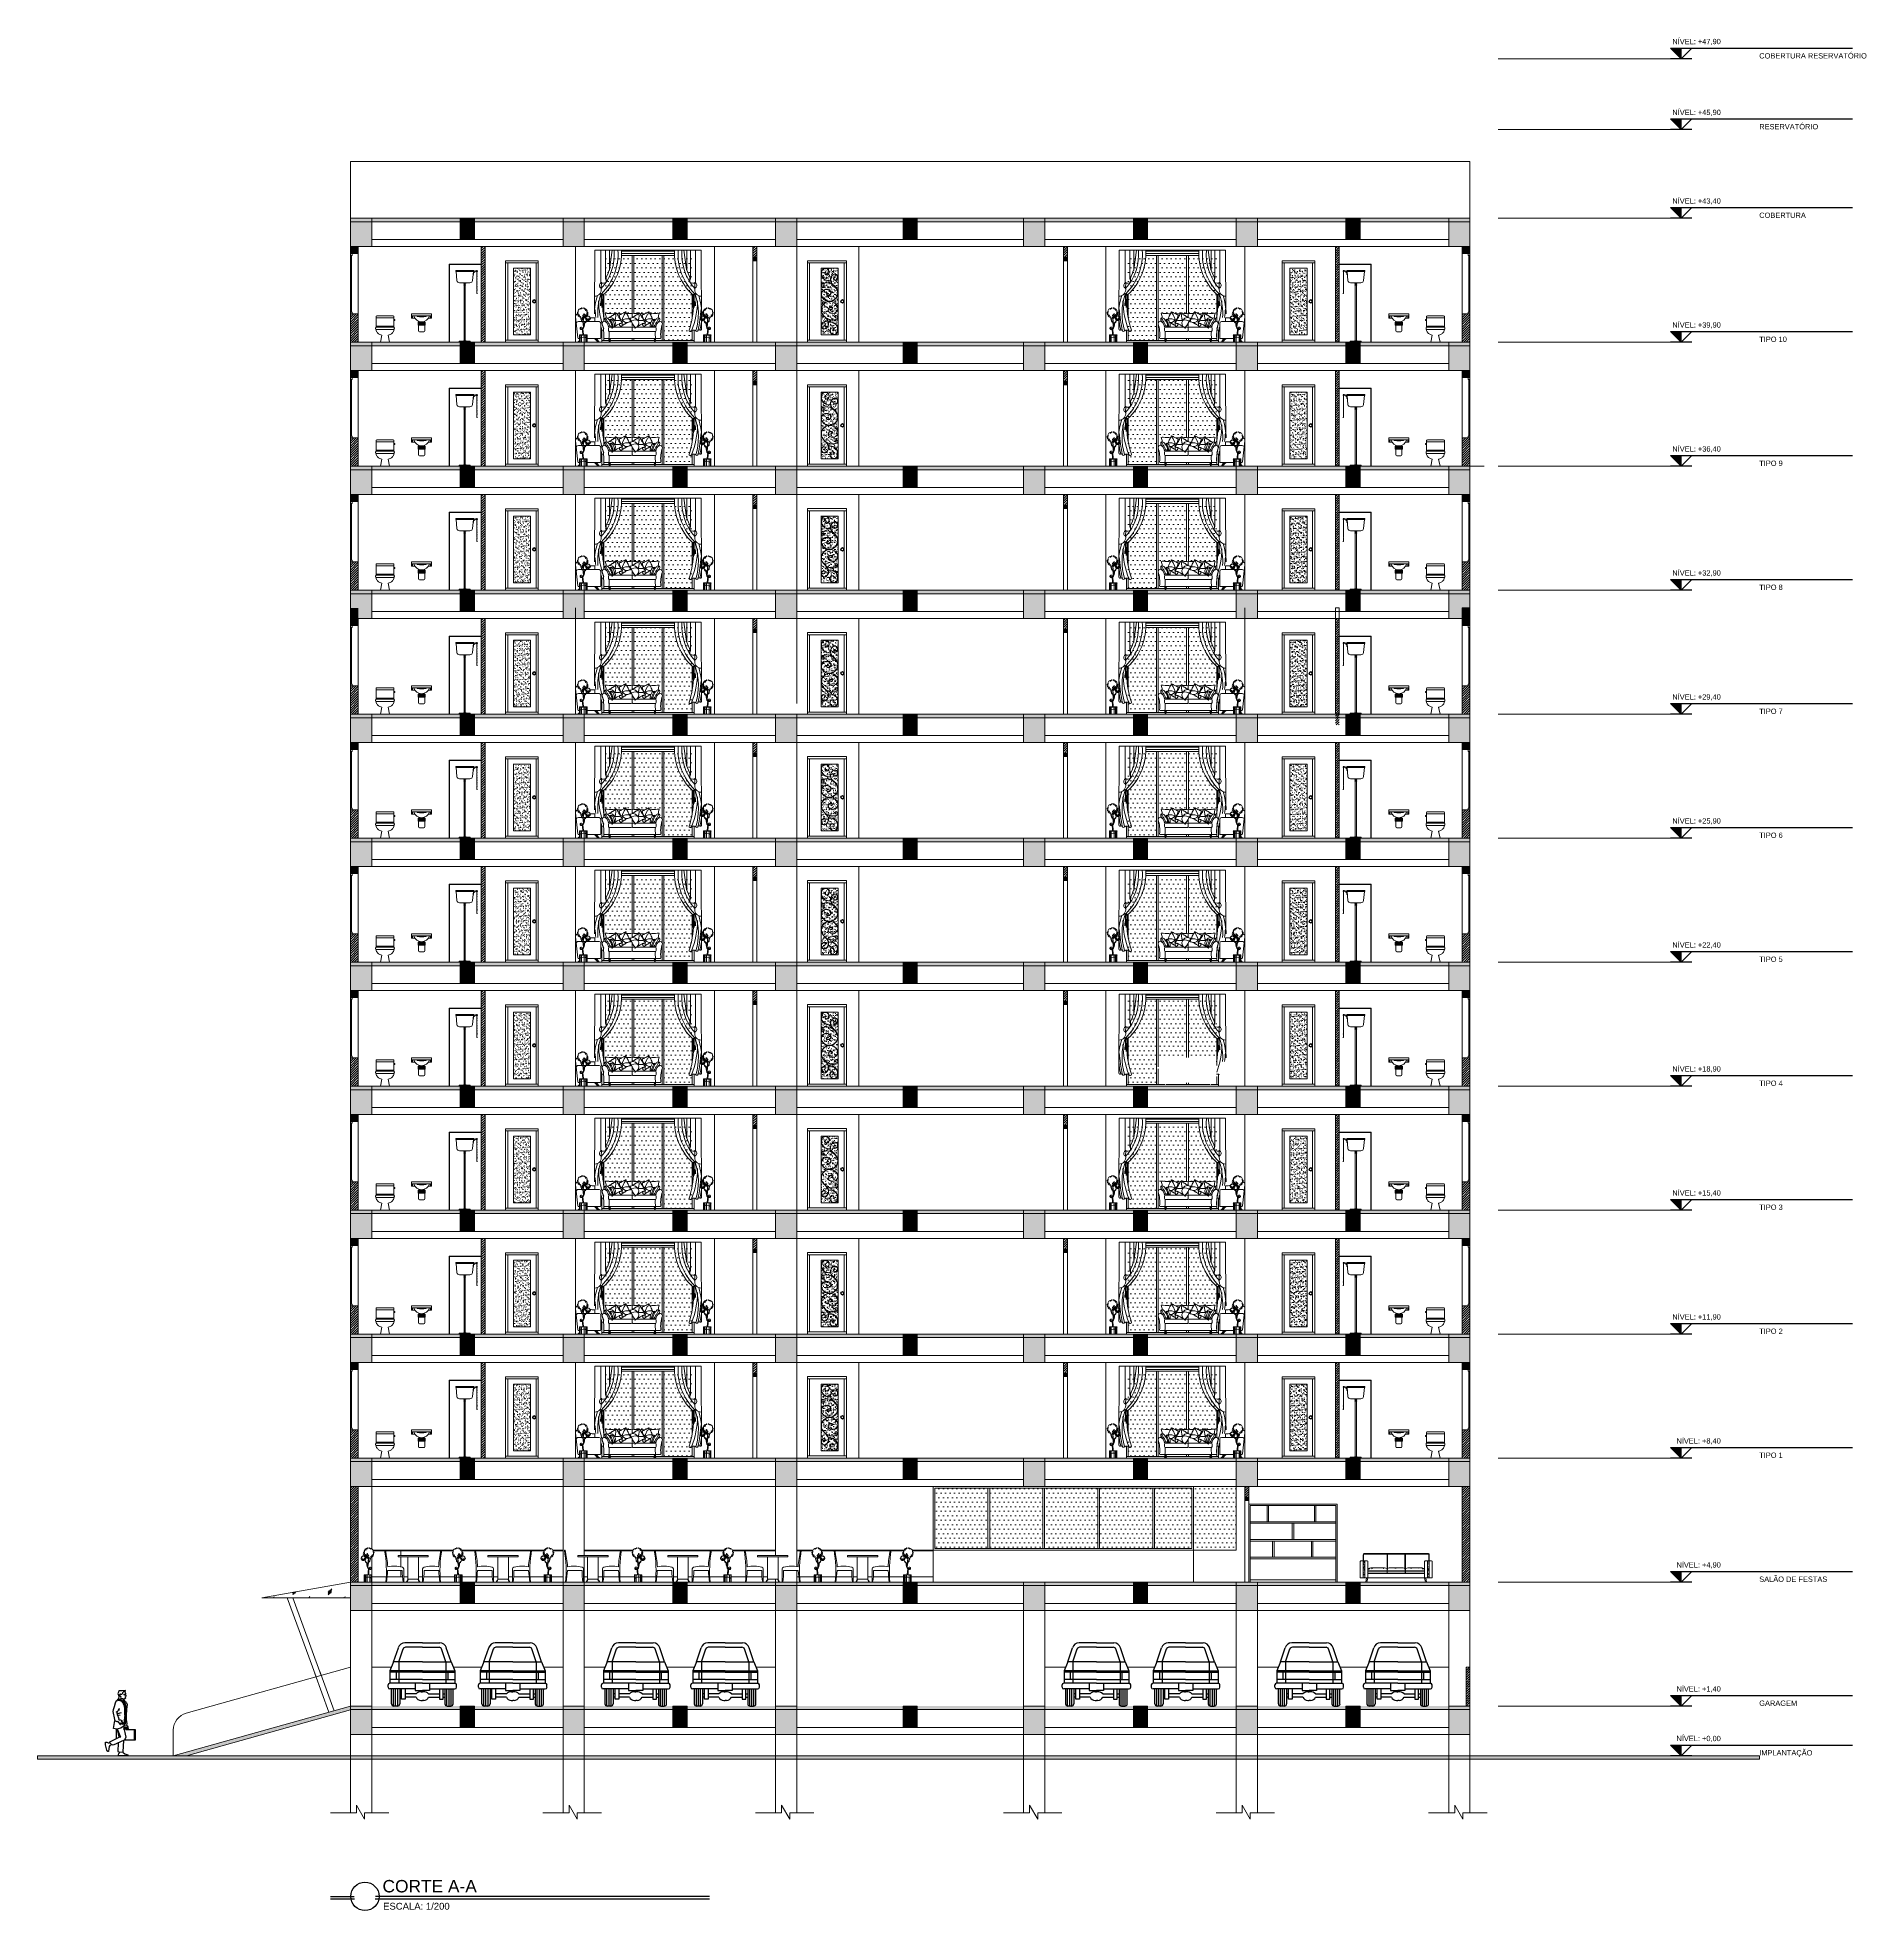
# Model space of a CAD drawing. Header units: millimetres. Extents: x -213 to 151, y -74 to 135.
# Drawn here: x 60.4 to 112.1, y -74.1 to -21.2 of the extents above; entities that cross this region are included whole.
import ezdxf
from ezdxf.enums import TextEntityAlignment as Align

# ---------------------------------------------------------------- set-up
doc = ezdxf.new("R2010")
doc.units = ezdxf.units.MM
doc.header["$LTSCALE"] = 15
for name, color, linetype in [('Akira01', 7, 'Continuous'), ('Akira02', 8, 'Continuous'), ('G', 8, 'Continuous'), ('JJ2', 3, 'Continuous'), ('PH', 8, 'Continuous'), ('Text', 3, 'Continuous')]:
    doc.layers.add(name, color=color, linetype=linetype)
doc.styles.add('ATTR', font='romans.shx', dxfattribs={"width": 0.8, "height": 0.7})
doc.styles.add('DM-TXT-100', font='arial.ttf', dxfattribs={"height": 0.2})
doc.styles.add('PADRAO', font='arial.ttf', dxfattribs={"height": 0.1})
doc.styles.add('SANSSERIF', font='sas_____.pfb')
pattern_1 = [(45, (-640.055973, -17.50791), (-0.0336759605, 0.0336759605), [])]
pattern_2 = [(45, (-640.055973, -21.00791), (-0.0336759605, 0.0336759605), [])]
pattern_3 = [(0, (-640.05597, -17.50791), (0.0635, 0.127), [0, -0.127])]

# ---------------------------------------------------------------- blocks, each defined once
blk = doc.blocks.new('02FMAN04')
at = {"color": 0, "linetype": 'ByBlock'}
for p, q in [((-4.1, 62.9), (-4.3, 62)), ((-5.2, 48), (-6.2, 48.5)), ((-0.8, 47.3), (-4.7, 46.3)), ((-4.7, 45.3), (-1.8, 44.9)), ((-5.1, 29.1), (-3.3, 20.7)), ((2.4, 30.8), (1.7, 28.9)), ((4.4, 30.8), (2.4, 30.8)), ((2.5, 28.9), (2.8, 30.1)), ((2.8, 30.1), (3.1, 30.1)), ((5.7, 30.9), (5.2, 30.9)), ((5.6, 30.1), (5.9, 30)), ((5.9, 30), (6.1, 28.9)), ((6.7, 29.8), (6.9, 28.9)), ((13.5, 28.8), (13.5, 17.2))]:
    blk.add_line(p, q, dxfattribs=at)
for points in [[(3.5, 70.3), (3.9, 71.7), (3.7, 72), (0, 71.8), (-1.9, 71.7), (-2.8, 71.5), (-3.6, 70.9), (-3.8, 70.3), (-4.3, 68.8), (-3.8, 66.7), (-3.4, 65.7), (-3.6, 62.9)], [(-4.1, 62.9), (1.7, 62.5), (1.5, 60.2), (0.8, 60.5)], [(-3.3, 65.3), (-2.8, 65.7), (-2.6, 66.1)], [(-1, 67.6), (-1.4, 67.9), (-2, 67.9), (-2.5, 67.6), (-2.8, 67.1), (-2.6, 66.2), (-2, 65.6), (-1.4, 65.2), (-1, 65.2), (-0.7, 65.6)], [(1.6, 62.9), (-0.3, 63), (-1.7, 63.8)], [(-1, 67.6), (-0.2, 67.9), (0.6, 68.7), (1.6, 70.7), (2.9, 71.8), (3.5, 71.8), (3.8, 71.7)], [(3.3, 70.7), (3.9, 68.9), (4.1, 68), (3.8, 67.3), (4.6, 65.8), (4.5, 65.4), (3.9, 65.2), (3.9, 64.6), (3.8, 64.2), (4, 63.5), (3.7, 63), (3.1, 62.6), (2.6, 62.7), (2.2, 62.4), (3.3, 60.2), (2.4, 60.5), (2.4, 61.5), (2, 62.3), (1.6, 62.2)], [(3.2, 70.7), (2.7, 70.8), (1.8, 70.7)], [(3.9, 64.6), (3.2, 64.5)], [(3.6, 64.2), (3.4, 64.2)], [(3.5, 65.4), (3.8, 65.5)], [(-4.7, 61.9), (-5.5, 60.6), (-6.5, 60), (-7.4, 58), (-8.4, 54.1), (-9.6, 50.8), (-10, 49), (-8.1, 40), (-7.4, 38.5), (-6.6, 38.1), (-6.1, 37.8), (-5.7, 38.1), (-5.3, 37.8), (-4.6, 37.8), (-4.2, 37.4), (-3.5, 36.4), (-1.8, 34.6), (-1.4, 34.6), (-2, 36.2), (-0.5, 34.8), (-0.3, 34.9), (-0.6, 35.9), (0.6, 34.9), (0.9, 35.2), (-0.2, 36.7), (1.1, 35.7), (1.3, 36), (-0.7, 38.1), (0.6, 37.9), (0.5, 38.5), (-0.4, 38.9), (-1.1, 39.3), (-3, 39.4), (-3.2, 40.6), (-3.1, 40.9), (-4.8, 45.2), (-5.2, 47.9), (-3, 52.1), (-3.3, 49.9)], [(-4.9, 60.9), (-3.2, 61.2), (-0.2, 60.2), (0.4, 59), (1.5, 58.8), (1.1, 57.7), (2.2, 56.1), (2.9, 52.4), (2.9, 45.2)], [(-4.1, 61.9), (-2.3, 61.6), (0, 60.9), (2, 59), (3.3, 56.6), (3.9, 52.5), (3.3, 46.9), (3.1, 44.5), (2.7, 39.2), (2.2, 35.5)], [(1.6, 61.5), (2.2, 60.4), (3.6, 57), (4.1, 51.4), (3.7, 46.3), (4.1, 43.8), (4.7, 42.2), (4.3, 45.3), (4.3, 49.2), (4.6, 52.1), (4.3, 54.9), (3.4, 58.2), (2.5, 60.7)], [(2.6, 33.2), (4.1, 35.6), (4.3, 39.5), (4.5, 42.3)], [(3, 44.5), (3.7, 42.5), (2.9, 41.9)], [(3.4, 60.3), (4.7, 59.2), (4.4, 58.7), (5.1, 58.4), (5.7, 56.4), (5.2, 51.4), (4.7, 44), (4.9, 39.6), (5.5, 35.5), (5.3, 35.2), (5.2, 33.8), (5.9, 32.9), (6.6, 32), (6.5, 31), (6.8, 29.9), (6.3, 29.7), (5.7, 30.8), (5.7, 31.3), (4.7, 31.6)], [(1.9, 32.1), (4.2, 20.6), (3.8, 18.6), (2.5, 17.2), (-9.6, 11.6), (-11.5, 12.3), (-13, 13.8), (-13.4, 15.2), (-2.3, 21), (-1, 20.7), (-2.2, 21.6), (-1.9, 22), (-4.9, 29.3)], [(1.7, 36.6), (2.4, 33), (-1, 30.5), (-5.5, 29.4), (-9.3, 30.1), (-7.9, 38.9)], [(-6, 19.4), (-6, 28.8), (-5.1, 28.8)], [(4.6, 28.8), (14.6, 28.8), (14.6, 17.1), (2.6, 17.1)], [(3, 33.5), (3.2, 33.2), (3.6, 33), (3.4, 32.4), (3.9, 30.9)], [(3.4, 29.9), (3.1, 30.6), (3.3, 30.6), (4, 29.9), (3.6, 30.6), (4.1, 30.8), (4.8, 30), (4.3, 31.2), (4.8, 31.2), (5.4, 30.1)], [(3.4, 29.8), (3.9, 29.5), (4, 29.7), (4.8, 29.5), (5, 29.7), (5.7, 29.5), (5.9, 29.7)], [(-11.6, 12.2), (-13.4, 11.3), (-14, 10.3), (-14.3, 7.5), (-14.7, 4.8), (-15.5, 4.6), (-16.6, 6.1), (-17.9, 11.9), (-17.9, 14.9), (-16.6, 15), (-15, 14.3), (-14.1, 14.3), (-13.3, 14.5)], [(-4, 14.1), (-4.3, 4.6), (-2.3, 4.1), (1.6, 4.2), (2.1, 16.7)], [(1.1, 4.1), (1.3, 3.6), (3.4, 2.1), (6.4, 1.1), (6.7, 0.4), (6.1, 0), (-0.6, 0), (-3.7, 0.1), (-3.9, 1.1), (-3.2, 2.4), (-2.6, 3.3), (-2.6, 4)]]:
    blk.add_lwpolyline(points, dxfattribs=at)
for points in [[(2.3, 67.7), (3.3, 68), (3.6, 67.8)], [(2.4, 67.5), (3.4, 67.3), (3.4, 67.1), (3.1, 66.9), (2.5, 67.2)]]:
    blk.add_lwpolyline(points, close=True, dxfattribs=at)
blk = doc.blocks.new('Bronco BV')
at = {"linetype": 'Continuous'}
for p, q in [((-30.5, 47.1), (-25.5, 62)), ((-25.1, 47.1), (-20.5, 60.7)), ((0, 67.1), (-18.5, 67.1)), ((0, 62.6), (-17.9, 62.6)), ((0, 67.1), (18.5, 67.1)), ((0, 62.6), (17.9, 62.6)), ((25.1, 47.1), (20.5, 60.7)), ((30.5, 47.1), (25.5, 62)), ((-30.5, 47.1), (-34.4, 37.5)), ((0, 47.1), (-30.5, 47.1)), ((-25.1, 47.1), (-25.1, 24.4)), ((0, 47.1), (30.5, 47.1)), ((25.1, 47.1), (25.1, 24.4)), ((30.5, 47.1), (34.4, 37.5)), ((-36.4, 20.2), (-36.4, 22.5)), ((0, 24.4), (-34.6, 24.4)), ((0, 37.5), (-34.4, 37.5)), ((-34.4, 37.5), (-34.4, 24.4)), ((0, 35.9), (-34.4, 35.9)), ((0, 28.2), (-34.4, 28.2)), ((-27.5, 28.2), (-27.5, 35.9)), ((-7.6, 24.4), (-7.6, 16.5)), ((0, 37.5), (34.4, 37.5)), ((0, 35.9), (34.4, 35.9)), ((0, 28.2), (34.4, 28.2)), ((0, 24.4), (34.6, 24.4)), ((7.6, 24.4), (7.6, 16.5)), ((27.5, 28.2), (27.5, 35.9)), ((34.4, 37.5), (34.4, 24.4)), ((36.4, 20.2), (36.4, 22.5)), ((-7.6, 18.3), (-34.6, 18.3)), ((-32.7, 2.4), (-32.7, 18.3)), ((-30.6, 0), (-30.6, 18.3)), ((-26.5, 0), (-30.3, 0)), ((-28.4, 0), (-28.4, 18.3)), ((-26.2, 0), (-26.2, 18.3)), ((-24, 18.3), (-24, 2.4)), ((-22, 13.1), (-24, 13.1)), ((-22, 9.4), (-24, 9.4)), ((-22, 7.4), (-22, 18.3)), ((-18.1, 7.4), (-22, 7.4)), ((-18.1, 18.3), (-18.1, 7.4)), ((-6.7, 13.1), (-18.1, 13.1)), ((-6.7, 9.4), (-18.1, 9.4)), ((-7.6, 16.5), (0, 16.5)), ((-1.5, 6), (0, 6)), ((-1.1, 15.3), (0, 15.3)), ((7.6, 16.5), (0, 16.5)), ((1.1, 15.3), (0, 15.3)), ((1.5, 6), (0, 6)), ((6.7, 13.1), (18.1, 13.1)), ((6.7, 9.4), (18.1, 9.4)), ((7.6, 18.3), (34.6, 18.3)), ((18.1, 18.3), (18.1, 7.4)), ((18.1, 7.4), (22, 7.4)), ((22, 7.4), (22, 18.3)), ((22, 13.1), (24, 13.1)), ((22, 9.4), (24, 9.4)), ((24, 18.3), (24, 2.4)), ((26.2, 0), (26.2, 18.3)), ((26.5, 0), (30.3, 0)), ((28.4, 0), (28.4, 18.3)), ((30.6, 0), (30.6, 18.3)), ((32.7, 2.4), (32.7, 18.3))]:
    blk.add_line(p, q, dxfattribs=at)
for centre, radius, start, end in [((-18.5, 59.7), 7.4, 90, 161.6018), ((-17.9, 59.8), 2.73, 90, 161.6018), ((17.9, 59.8), 2.73, 18.3982, 90), ((18.5, 59.7), 7.4, 18.3982, 90), ((-34.6, 22.5), 1.88, 90, 180), ((-34.6, 20.2), 1.88, 180, 270), ((34.6, 22.5), 1.88, 0, 90), ((34.6, 20.2), 1.88, 270, 0), ((-30.3, 2.4), 2.44, 180, 270), ((-26.5, 2.4), 2.44, 270, 0), ((-1.1, 7.3), 8.01, 90, 133.8551), ((-1.5, 11.7), 5.66, 203.2003, 270), ((1.1, 7.3), 8.01, 46.1449, 90), ((1.5, 11.7), 5.66, 270, 336.7997), ((26.5, 2.4), 2.44, 180, 270), ((30.3, 2.4), 2.44, 270, 0)]:
    blk.add_arc(centre, radius, start, end, dxfattribs=at)
at = {"style": 'ATTR', "width": 0.8, "flags": 9}
blk.add_attdef('ESTCODE', (0, 0), '', height=0.0146, dxfattribs=at)
blk = doc.blocks.new('bihind car')
at = {"lineweight": 5, "xscale": 26.56285874016432, "yscale": 26.56285874016432, "zscale": 26.56285874016432}
blk.add_blockref('Bronco BV', (710396, -58255), dxfattribs=at)
blk = doc.blocks.new('Main Doorr')
at = {"lineweight": 9}
h = blk.add_hatch(dxfattribs=at)
h.set_pattern_fill('AR-SAND', color=153, scale=53.726984, style=0)
h.set_pattern_definition([(37.5, (633482.83, -6970.605), (-3.38444, 103.52243), [0, -81.66502, 0, -91.33587, 0, -87.30635]), (7.5, (633482.83, -6970.6), (95.08476, 151.6254), [0, -44.05613, 0, -73.60597, 0, -28.20667]), (327.5, (633416.74, -6970.605), (167.31345, 0.30404), [0, -26.86349, 0, -96.70857, 0, -126.25841]), (317.5, (633416.74, -6970.6), (161.51012, 47.15486), [0, -13.43175, 0, -63.39784, 0, -72.53143])])
h.paths.add_polyline_path([(664468, -64986), (664951, -64986), (664951, -63105), (664468, -63105)])
at = {"color": 7, "lineweight": 9}
for p, q in [((665186, -62955), (664086, -62955)), ((664146, -62955), (664146, -65135)), ((664468, -63105), (664468, -64986)), ((664951, -63105), (664468, -63105)), ((664951, -64986), (664951, -63105)), ((665126, -65135), (665126, -62955)), ((664468, -64986), (664951, -64986)), ((664086, -65135), (665186, -65135))]:
    blk.add_line(p, q, dxfattribs=at)
blk.add_lwpolyline([(664086, -65195), (665186, -65195), (665186, -62895), (664086, -62895)], close=True, dxfattribs=at)
at = {"lineweight": 9}
for points in [[(664738, -63461, -0.637528), (664498, -63159, -0.965658), (664687, -63270, -1.139609), (664589, -63214), (664593, -63218, 1.142963), (664682, -63267, 0.965814), (664503, -63161, 0.637746), (664737, -63456)], [(664811, -63578, -0.50473), (664808, -63283, -1.139136), (664878, -63446, -1.237533), (664872, -63364), (664872, -63369, 1.237959), (664877, -63441, 1.137294), (664811, -63287, 0.504199), (664814, -63573)], [(664608, -64513, -0.50473), (664611, -64809, -1.139136), (664541, -64645, -1.237533), (664547, -64728), (664547, -64722, 1.237959), (664542, -64650, 1.137294), (664608, -64804, 0.504199), (664605, -64518)], [(664681, -64630, -0.637528), (664921, -64933, -0.965658), (664732, -64822, -1.139609), (664830, -64877), (664826, -64874, 1.142963), (664737, -64824, 0.965814), (664916, -64930, 0.637746), (664682, -64636)]]:
    blk.add_lwpolyline(points, format="xyb", dxfattribs=at)
for points in [[(664521, -63590, -0.482932), (664554, -63590, -0.577559), (664521, -63646, -0.789134), (664508, -63541, -0.438143), (664938, -63753, -0.939322), (664477, -63887, -0.684665), (664707, -63731, -0.943765), (664645, -63876, -1.249985), (664681, -63826), (664677, -63830, 1.245946), (664647, -63871, 0.94511), (664704, -63735, 0.684848), (664482, -63886, 0.938331), (664933, -63754, 0.438005), (664510, -63546, 0.787082), (664522, -63640, 0.570854), (664550, -63593, 0.476031), (664525, -63593)], [(664898, -64502, -0.482932), (664865, -64501, -0.577559), (664898, -64445, -0.789134), (664911, -64550, -0.438143), (664481, -64339, -0.939322), (664942, -64204, -0.684665), (664713, -64360, -0.943765), (664774, -64216, -1.249985), (664738, -64265), (664742, -64261, 1.245946), (664772, -64221, 0.94511), (664715, -64356, 0.684848), (664937, -64205, 0.938331), (664486, -64337, 0.438005), (664909, -64545, 0.787082), (664898, -64451, 0.570854), (664870, -64498, 0.476031), (664894, -64498)]]:
    blk.add_lwpolyline(points, format="xyb", close=True, dxfattribs=at)
at = {"linetype": 'Continuous', "lineweight": 9}
blk.add_lwpolyline([(664951, -64986), (664468, -64986)], dxfattribs=at)
at = {"color": 7, "lineweight": 9}
for radius in [50, 30]:
    blk.add_circle((665071, -64043), radius, dxfattribs=at)
blk = doc.blocks.new('Indoor')
at = {"lineweight": 5}
h = blk.add_hatch(dxfattribs=at)
h.set_pattern_fill('AR-SAND', color=153, scale=53.726984, style=0)
h.set_pattern_definition([(37.5, (631289.6, 71959.21), (-3.38444, 103.52243), [0, -81.66502, 0, -91.33587, 0, -87.30635]), (7.5, (631289.6, 71959.21), (95.08476, 151.6254), [0, -44.05613, 0, -73.60597, 0, -28.20667]), (327.5, (631223.515, 71959.21), (167.31345, 0.30404), [0, -26.86349, 0, -96.70857, 0, -126.25841]), (317.5, (631223.52, 71959.21), (161.51012, 47.15486), [0, -13.43175, 0, -63.39784, 0, -72.53143])])
h.paths.add_polyline_path([(662275, 13944), (662758, 13944), (662758, 15824), (662275, 15824)])
at = {"color": 7, "lineweight": 5}
for p, q in [((662976, 16034), (662056, 16034)), ((662056, 16034), (662056, 13734)), ((662976, 15974), (662056, 15974)), ((662116, 15974), (662116, 13794)), ((662916, 13794), (662916, 15974)), ((662976, 13734), (662976, 16034)), ((662275, 15824), (662275, 13944)), ((662758, 15824), (662275, 15824)), ((662758, 13944), (662758, 15824)), ((662056, 13794), (662976, 13794)), ((662275, 13944), (662758, 13944)), ((662056, 13734), (662976, 13734))]:
    blk.add_line(p, q, dxfattribs=at)
at = {"linetype": 'Continuous', "lineweight": 5}
blk.add_lwpolyline([(662758, 13944), (662275, 13944)], dxfattribs=at)
at = {"color": 7, "lineweight": 5}
for radius in [50, 30]:
    blk.add_circle((662861, 14886), radius, dxfattribs=at)
blk = doc.blocks.new('A$C549B0A2D')
at = {"lineweight": 5}
for p, q in [((0, 400), (0, 580)), ((88, 600), (20, 600)), ((200, 600), (88, 600)), ((88, 122), (88, 599)), ((88, 599), (130, 599)), ((99, 572), (100, 577)), ((103, 573), (99, 572)), ((103, 573), (100, 577)), ((110, 563), (104, 565)), ((106, 560), (104, 565)), ((104, 563), (104, 563)), ((106, 578), (106, 578)), ((110, 563), (106, 560)), ((107, 586), (107, 586)), ((108, 591), (109, 599)), ((115, 592), (108, 591)), ((108, 559), (108, 559)), ((115, 592), (109, 599)), ((109, 532), (109, 532)), ((114, 542), (114, 542)), ((127, 547), (127, 547)), ((130, 599), (130, 122)), ((130, 554), (130, 554)), ((220, 353), (220, 580)), ((1817, 358), (1817, 580)), ((1837, 600), (1948, 600)), ((1906, 599), (1906, 122)), ((1949, 599), (1906, 599)), ((1909, 547), (1909, 547)), ((1910, 598), (1910, 598)), ((1914, 572), (1912, 577)), ((1917, 575), (1912, 577)), ((1917, 575), (1914, 572)), ((1922, 540), (1922, 540)), ((1926, 557), (1926, 557)), ((1930, 597), (1930, 597)), ((1930, 534), (1930, 534)), ((1940, 574), (1940, 574)), ((1941, 547), (1941, 547)), ((1948, 600), (2016, 600)), ((1949, 122), (1949, 599)), ((2036, 400), (2036, 580)), ((0, 251), (0, 400)), ((0, 121), (0, 251)), ((2036, 121), (0, 121)), ((88, 513), (89, 517)), ((92, 513), (88, 512)), ((94, 410), (88, 416)), ((94, 410), (88, 409)), ((92, 267), (88, 269)), ((92, 267), (88, 264)), ((88, 264), (88, 265)), ((130, 122), (88, 122)), ((92, 513), (89, 517)), ((89, 466), (89, 466)), ((89, 217), (90, 222)), ((94, 217), (89, 217)), ((94, 217), (90, 222)), ((90, 149), (90, 149)), ((93, 480), (93, 480)), ((94, 321), (94, 321)), ((97, 412), (95, 417)), ((101, 415), (95, 417)), ((96, 305), (96, 305)), ((97, 522), (97, 522)), ((97, 500), (98, 508)), ((104, 501), (97, 500)), ((101, 415), (97, 412)), ((97, 356), (97, 356)), ((104, 501), (98, 508)), ((98, 493), (98, 493)), ((98, 177), (98, 177)), ((101, 277), (101, 282)), ((105, 278), (101, 282)), ((105, 278), (101, 277)), ((102, 378), (102, 378)), ((102, 232), (102, 232)), ((103, 349), (103, 349)), ((106, 233), (106, 233)), ((107, 206), (106, 211)), ((111, 209), (106, 211)), ((107, 388), (107, 388)), ((111, 209), (107, 206)), ((107, 205), (107, 205)), ((108, 439), (108, 439)), ((110, 506), (110, 506)), ((110, 434), (110, 434)), ((111, 479), (111, 479)), ((112, 453), (112, 453)), ((112, 337), (113, 342)), ((116, 338), (112, 337)), ((113, 426), (113, 426)), ((116, 338), (113, 342)), ((113, 315), (113, 315)), ((114, 441), (114, 441)), ((114, 400), (114, 400)), ((115, 373), (115, 373)), ((116, 354), (115, 359)), ((120, 357), (115, 359)), ((115, 340), (115, 340)), ((115, 290), (115, 290)), ((115, 239), (115, 239)), ((115, 138), (115, 138)), ((120, 357), (116, 354)), ((116, 346), (116, 346)), ((116, 140), (116, 140)), ((117, 320), (117, 320)), ((117, 293), (117, 293)), ((118, 490), (118, 490)), ((118, 471), (118, 471)), ((118, 267), (118, 267)), ((118, 192), (118, 192)), ((119, 462), (119, 462)), ((119, 240), (119, 240)), ((119, 146), (119, 146)), ((120, 523), (120, 523)), ((120, 213), (120, 213)), ((121, 187), (121, 187)), ((122, 160), (122, 160)), ((125, 502), (123, 507)), ((129, 505), (123, 507)), ((123, 397), (124, 402)), ((127, 398), (123, 397)), ((123, 346), (123, 346)), ((123, 134), (123, 134)), ((127, 398), (124, 402)), ((124, 399), (124, 399)), ((124, 317), (124, 317)), ((129, 505), (125, 502)), ((127, 148), (125, 153)), ((130, 151), (125, 153)), ((127, 223), (127, 223)), ((127, 202), (127, 202)), ((130, 151), (127, 148)), ((128, 173), (128, 173)), ((129, 275), (129, 275)), ((165, 0), (178, 122)), ((178, 122), (218, 122)), ((218, 122), (191, 0)), ((220, 121), (220, 353)), ((1817, 323), (220, 323)), ((1817, 313), (220, 313)), ((1817, 253), (220, 253)), ((1817, 243), (220, 243)), ((760, 380), (760, 323)), ((760, 313), (760, 252)), ((767, 377), (767, 323)), ((767, 313), (767, 252)), ((1269, 377), (1269, 323)), ((1269, 313), (1269, 252)), ((1276, 380), (1276, 323)), ((1276, 313), (1276, 252)), ((1817, 357), (1817, 358)), ((1817, 121), (1817, 357)), ((1858, 122), (1819, 122)), ((1819, 122), (1845, 0)), ((1872, 0), (1858, 122)), ((1909, 427), (1906, 428)), ((1909, 427), (1906, 425)), ((1906, 122), (1949, 122)), ((1907, 367), (1907, 367)), ((1907, 216), (1907, 216)), ((1908, 340), (1908, 340)), ((1908, 267), (1908, 267)), ((1908, 245), (1909, 252)), ((1916, 246), (1908, 245)), ((1909, 314), (1909, 314)), ((1909, 283), (1909, 283)), ((1916, 246), (1909, 252)), ((1910, 287), (1910, 287)), ((1910, 255), (1910, 255)), ((1911, 317), (1912, 322)), ((1916, 318), (1911, 317)), ((1911, 261), (1911, 261)), ((1916, 318), (1912, 322)), ((1912, 234), (1912, 234)), ((1912, 143), (1912, 143)), ((1913, 484), (1913, 484)), ((1913, 208), (1913, 208)), ((1914, 474), (1914, 474)), ((1915, 219), (1914, 223)), ((1919, 221), (1914, 223)), ((1914, 181), (1914, 181)), ((1914, 139), (1914, 139)), ((1919, 221), (1915, 219)), ((1915, 154), (1915, 154)), ((1916, 128), (1916, 128)), ((1918, 340), (1918, 340)), ((1918, 299), (1918, 299)), ((1919, 350), (1919, 350)), ((1919, 336), (1920, 343)), ((1926, 337), (1919, 336)), ((1926, 337), (1920, 343)), ((1922, 377), (1923, 382)), ((1927, 378), (1922, 377)), ((1922, 196), (1922, 196)), ((1923, 511), (1923, 511)), ((1927, 378), (1923, 382)), ((1928, 369), (1923, 371)), ((1924, 367), (1923, 371)), ((1923, 226), (1923, 226)), ((1928, 369), (1924, 367)), ((1926, 396), (1926, 396)), ((1927, 367), (1927, 367)), ((1929, 382), (1929, 382)), ((1930, 434), (1930, 434)), ((1930, 427), (1931, 434)), ((1930, 433), (1930, 433)), ((1937, 428), (1930, 427)), ((1930, 332), (1930, 332)), ((1930, 252), (1930, 252)), ((1930, 231), (1930, 231)), ((1933, 515), (1931, 519)), ((1937, 517), (1931, 519)), ((1937, 428), (1931, 434)), ((1931, 223), (1931, 223)), ((1931, 129), (1931, 129)), ((1937, 517), (1933, 515)), ((1933, 437), (1934, 442)), ((1938, 438), (1933, 437)), ((1935, 161), (1933, 166)), ((1939, 163), (1933, 166)), ((1934, 452), (1934, 452)), ((1938, 438), (1934, 442)), ((1935, 310), (1935, 310)), ((1939, 163), (1935, 161)), ((1935, 142), (1936, 147)), ((1940, 143), (1935, 142)), ((1940, 143), (1936, 147)), ((1938, 134), (1938, 134)), ((1939, 308), (1939, 308)), ((1939, 186), (1939, 186)), ((1940, 518), (1941, 525)), ((1947, 519), (1940, 518)), ((1940, 465), (1940, 465)), ((1947, 519), (1941, 525)), ((1941, 517), (1941, 517)), ((1942, 521), (1942, 521)), ((1944, 309), (1942, 313)), ((1948, 311), (1942, 313)), ((1943, 509), (1943, 509)), ((1943, 494), (1943, 494)), ((1943, 164), (1943, 164)), ((1944, 498), (1945, 503)), ((1949, 498), (1944, 498)), ((1944, 480), (1944, 480)), ((1944, 468), (1944, 468)), ((1948, 311), (1944, 309)), ((1949, 499), (1945, 503)), ((1945, 441), (1945, 441)), ((1946, 498), (1946, 498)), ((1946, 415), (1946, 415)), ((1946, 397), (1946, 397)), ((1946, 393), (1946, 393)), ((1946, 296), (1946, 296)), ((1946, 202), (1947, 207)), ((1949, 202), (1946, 202)), ((1946, 195), (1946, 195)), ((1947, 388), (1947, 388)), ((1947, 365), (1947, 365)), ((1949, 206), (1947, 207)), ((1948, 361), (1948, 361)), ((1948, 336), (1948, 336)), ((2036, 122), (2036, 400)), ((191, 0), (165, 0)), ((1845, 0), (1872, 0))]:
    blk.add_line(p, q, dxfattribs=at)
at = {"linetype": 'Continuous', "lineweight": 5}
for points in [[(1949, 600), (1949, 773, 0.414214), (1919, 803), (118, 803, 0.414214), (88, 773), (88, 600)], [(1939, 600), (1939, 773, 0.414214), (1919, 793), (118, 793, 0.414214), (98, 773), (98, 600)]]:
    blk.add_lwpolyline(points, format="xyb", dxfattribs=at)
for points in [[(760, 378), (760, 793)], [(770, 378), (770, 793)], [(1266, 378), (1266, 793)], [(1276, 378), (1276, 793)]]:
    blk.add_lwpolyline(points, dxfattribs=at)
at = {"lineweight": 5}
for centre, radius, start, end in [((20, 580), 20, 90, 180), ((200, 580), 20, 0, 90), ((1837, 580), 20, 90, 180), ((2016, 580), 20, 0, 90), ((272, 338), 55.7, 95.4228, 160.7446), ((322, 333), 81.5, 127.0371, 163.8887), ((373, -402), 807, 88.4398, 97.5741), ((401, 259), 142, 94.2777, 124.016), ((517, -1795), 2202, 85.516, 93.1708), ((595, 327), 82.6, 37.1449, 67.738), ((672, 205), 196, 65.5462, 85.0215), ((747, 354), 29.9, 4.4659, 78.2057), ((762, 354), 29.9, 101.7943, 104.1243), ((837, 205), 196, 94.9785, 114.4538), ((799, 338), 55.7, 95.4228, 134.5852), ((992, -1795), 2202, 86.8292, 94.484), ((177, -1770), 2310, 69.089, 70.4219), ((1216, -21), 452, 109.0757, 114.5271), ((1136, -402), 807, 82.4259, 91.5602), ((1237, 338), 55.7, 45.4148, 84.5772), ((1289, 354), 29.9, 101.7943, 175.5341), ((1364, 205), 196, 94.9785, 114.4538), ((1519, -1795), 2202, 86.8292, 94.484), ((1350, 86), 317, 72.0189, 83.3447), ((1670, 337), 65.9, 88.8609, 122.9791), ((1672, -21), 426, 76.8065, 94.183), ((1678, 318), 107, 25.4458, 51.0722), ((1764, 338), 55.7, 19.2554, 84.5772)]:
    blk.add_arc(centre, radius, start, end, dxfattribs=at)
blk = doc.blocks.new('asdaw')
at = {"layer": 'Akira01', "lineweight": 9}
for p, q in [((712292, -38320), (712802, -38320)), ((712292, -38320), (712292, -38345)), ((712292, -38345), (712802, -38345)), ((712302, -38345), (712326, -38597)), ((712792, -38345), (712769, -38597)), ((712798, -38429), (712784, -38429)), ((712798, -38345), (712798, -38429)), ((712802, -38320), (712802, -38345)), ((712400, -38665), (712694, -38665)), ((712510, -38665), (712510, -38675)), ((712510, -38675), (712584, -38675)), ((712520, -38675), (712520, -38685)), ((712520, -38685), (712574, -38685)), ((712520, -38719), (712574, -38719)), ((712520, -38729), (712520, -38719)), ((712520, -38729), (712574, -38729)), ((712524, -38729), (712524, -38719)), ((712529, -38729), (712529, -38719)), ((712530, -38685), (712530, -38719)), ((712530, -38690), (712564, -38690)), ((712530, -38695), (712564, -38695)), ((712530, -38700), (712564, -38700)), ((712530, -38705), (712564, -38705)), ((712530, -38710), (712564, -38710)), ((712530, -38715), (712564, -38715)), ((712530, -38729), (712530, -40305)), ((712534, -38729), (712534, -38719)), ((712539, -38729), (712539, -38719)), ((712544, -38729), (712544, -38719)), ((712549, -38729), (712549, -38719)), ((712554, -38729), (712554, -38719)), ((712559, -38729), (712559, -38719)), ((712564, -38685), (712564, -38719)), ((712564, -38729), (712564, -38719)), ((712564, -38729), (712564, -40305)), ((712569, -38729), (712569, -38719)), ((712574, -38675), (712574, -38685)), ((712574, -38729), (712574, -38719)), ((712584, -38665), (712584, -38675)), ((712893, -38868), (712889, -38962)), ((712889, -38962), (712909, -38962)), ((712889, -38968), (712909, -38968)), ((712893, -38868), (712905, -38868)), ((712395, -40315), (712700, -40315)), ((712395, -40339), (712700, -40339)), ((712510, -40305), (712584, -40305)), ((712510, -40305), (712510, -40315)), ((712584, -40305), (712584, -40315))]:
    blk.add_line(p, q, dxfattribs=at)
blk.add_circle((712898, -38332), 8.69, dxfattribs=at)
for centre, radius, start, end in [((712885, -38465), 121, 83.3351, 136.2581), ((712885, -38465), 146, 83.3351, 124.631), ((712935, -38360), 43.9, 162.2161, 172.432), ((712971, -38364), 79.9, 172.432, 180), ((712971, -38364), 79.9, 180, 187.568), ((712935, -38369), 43.9, 187.568, 197.7839), ((712935, -38408), 43.9, 162.2161, 172.432), ((712971, -38413), 79.9, 172.432, 180), ((712971, -38413), 79.9, 180, 187.568), ((712935, -38418), 43.9, 187.568, 197.7839), ((712935, -38457), 43.9, 162.2161, 172.432), ((712971, -38462), 79.9, 172.432, 180), ((712971, -38462), 79.9, 180, 187.568), ((712935, -38466), 43.9, 187.568, 197.7839), ((712935, -38506), 43.9, 162.2161, 172.432), ((712971, -38511), 79.9, 172.432, 180), ((712971, -38511), 79.9, 180, 187.568), ((712935, -38515), 43.9, 187.568, 197.7839), ((712935, -38551), 43.9, 162.2161, 172.432), ((712971, -38556), 79.9, 172.432, 180), ((712971, -38556), 79.9, 180, 187.568), ((712935, -38560), 43.9, 187.568, 197.7839), ((712935, -38597), 43.9, 162.2161, 172.432), ((712971, -38602), 79.9, 172.432, 180), ((712913, -38352), 20.5, 142.2469, 162.2161), ((712913, -38376), 20.5, 197.7839, 217.7531), ((712913, -38401), 20.5, 142.2469, 162.2161), ((712913, -38425), 20.5, 197.7839, 217.7531), ((712913, -38450), 20.5, 142.2469, 162.2161), ((712913, -38474), 20.5, 197.7839, 217.7531), ((712913, -38499), 20.5, 142.2469, 162.2161), ((712913, -38523), 20.5, 197.7839, 217.7531), ((712913, -38544), 20.5, 142.2469, 162.2161), ((712913, -38568), 20.5, 197.7839, 217.7531), ((712913, -38590), 20.5, 142.2469, 162.2161), ((712400, -38590), 75, 185.3558, 270), ((712694, -38590), 75, 270, 354.6442), ((712899, -38965), 10.2, 161.1788, 198.8212), ((712971, -38602), 79.9, 180, 187.568), ((712935, -38606), 43.9, 187.568, 197.7839), ((712935, -38642), 43.9, 162.2161, 172.432), ((712971, -38647), 79.9, 172.432, 180), ((712971, -38647), 79.9, 180, 187.568), ((712935, -38651), 43.9, 187.568, 197.7839), ((712935, -38690), 43.9, 162.2161, 172.432), ((712971, -38695), 79.9, 172.432, 180), ((712971, -38695), 79.9, 180, 187.568), ((712935, -38699), 43.9, 187.568, 197.7839), ((712935, -38736), 43.9, 162.2161, 172.432), ((712971, -38741), 79.9, 172.432, 180), ((712971, -38741), 79.9, 180, 187.568), ((712935, -38745), 43.9, 187.568, 197.7839), ((712935, -38781), 43.9, 162.2161, 172.432), ((712971, -38786), 79.9, 172.432, 180), ((712971, -38786), 79.9, 180, 187.568), ((712935, -38790), 43.9, 187.568, 197.7839), ((712935, -38828), 43.9, 162.2161, 172.432), ((712971, -38833), 79.9, 172.432, 180), ((712971, -38833), 79.9, 180, 187.568), ((712935, -38837), 43.9, 187.568, 197.7839), ((712913, -38614), 20.5, 197.7839, 217.7531), ((712913, -38635), 20.5, 142.2469, 162.2161), ((712913, -38659), 20.5, 197.7839, 217.7531), ((712913, -38683), 20.5, 142.2469, 162.2161), ((712913, -38707), 20.5, 197.7839, 217.7531), ((712913, -38729), 20.5, 142.2469, 162.2161), ((712913, -38753), 20.5, 197.7839, 217.7531), ((712913, -38774), 20.5, 142.2469, 162.2161), ((712913, -38798), 20.5, 197.7839, 217.7531), ((712913, -38821), 20.5, 142.2469, 162.2161), ((712913, -38845), 20.5, 197.7839, 217.7531), ((712899, -38888), 20.6, 73.1068, 106.8932), ((712740, -40324), 345, 178.428, 182.5029), ((712355, -40324), 345, 357.4971, 1.572)]:
    blk.add_arc(centre, radius, start, end, dxfattribs=at)
blk = doc.blocks.new('qweqer')
at = {"layer": 'Akira01', "lineweight": 9}
for p, q in [((749784, 228149), (749784, 228399)), ((749784, 228149), (749784, 228154)), ((750184, 228419), (749804, 228419)), ((750184, 228174), (749804, 228174)), ((750204, 228149), (750204, 228399)), ((750204, 228149), (750204, 228154)), ((749920, 227962), (749886, 227801)), ((749886, 227801), (750103, 227801)), ((750069, 227962), (750103, 227801))]:
    blk.add_line(p, q, dxfattribs=at)
for points in [[(749784, 228149, 0.218761), (749782, 228147, 0.09219), (749778, 228141, 0.048885), (749776, 228134, 0.036571), (749776, 228124, 0.036571), (749776, 228113, 0.048885), (749778, 228106, 0.09219), (749782, 228100, 0.218761), (749784, 228099, 0.218761)], [(749784, 228099, 0.135602), (749799, 228046, 0.106923), (749846, 227996, 0.081757), (749911, 227965, 0.00758), (749920, 227962, 0.06994)], [(750069, 227962, 0.00758), (750078, 227965, 0.081757), (750143, 227996, 0.106923), (750190, 228046, 0.135602), (750204, 228099, 0.135602)], [(750204, 228149, -0.218761), (750207, 228147, -0.09219), (750211, 228141, -0.048885), (750213, 228134, -0.036571), (750213, 228124, -0.036571), (750213, 228113, -0.048885), (750211, 228106, -0.09219), (750207, 228100, -0.218761), (750204, 228099, -0.218761)]]:
    blk.add_lwpolyline(points, format="xyb", dxfattribs=at)
for centre, start, end in [((749804, 228399), 90, 180), ((749804, 228154), 90, 180), ((750184, 228399), 0, 90), ((750184, 228154), 0, 90)]:
    blk.add_arc(centre, 20, start, end, dxfattribs=at)
at = {"layer": 'Akira02', "lineweight": 9}
for p, q in [((750204, 228369), (749784, 228369)), ((750204, 228149), (749784, 228149)), ((750204, 228099), (749784, 228099)), ((750204, 228334), (750224, 228334)), ((750224, 228304), (750204, 228304)), ((750224, 228334), (750224, 228304))]:
    blk.add_line(p, q, dxfattribs=at)
blk = doc.blocks.new('adawwqwe')
at = {"layer": 'Akira01', "lineweight": 9}
for p, q in [((746782, 237251), (747172, 237251)), ((746782, 237251), (746782, 237166)), ((746782, 237251), (746782, 237166)), ((746782, 237251), (747172, 237251)), ((746782, 237211), (747172, 237211)), ((746782, 237211), (747172, 237211)), ((746843, 237166), (746782, 237166)), ((746843, 237166), (746782, 237166)), ((746927, 237103), (746927, 237086)), ((746927, 237103), (746927, 237086)), ((747027, 237103), (747027, 237086)), ((747027, 237103), (747027, 237086)), ((747110, 237166), (747172, 237166)), ((747110, 237166), (747172, 237166)), ((747172, 237166), (747152, 237186)), ((747172, 237251), (747172, 237166)), ((747172, 237251), (747172, 237166)), ((747047, 237086), (746907, 237086)), ((746907, 237086), (746907, 237031)), ((746907, 237086), (746907, 237031)), ((746917, 237026), (746917, 236921)), ((746917, 237026), (746917, 236921)), ((746927, 237086), (746927, 237041)), ((747027, 237041), (746927, 237041)), ((747017, 236901), (746937, 236901)), ((747017, 236901), (746937, 236901)), ((747027, 237086), (747027, 237041)), ((747037, 237026), (747037, 236921)), ((747037, 237026), (747037, 236921)), ((747047, 237086), (747047, 237031)), ((747047, 237086), (747047, 237031))]:
    blk.add_line(p, q, dxfattribs=at)
for centre, radius, start, end in [((746977, 237257), 162, 196.8528, 343.1472), ((746977, 237257), 162, 196.8528, 343.1472), ((746912, 237031), 5, 180, 270), ((746912, 237031), 5, 180, 270), ((746937, 236921), 20, 180, 270), ((746937, 236921), 20, 180, 270), ((747017, 236921), 20, 270, 0), ((747017, 236921), 20, 270, 0), ((747042, 237031), 5, 270, 0), ((747042, 237031), 5, 270, 0)]:
    blk.add_arc(centre, radius, start, end, dxfattribs=at)
at = {"layer": 'Akira02', "lineweight": 9}
for p, q in [((746782, 237166), (746802, 237186)), ((746802, 237211), (746802, 237186)), ((747152, 237211), (747152, 237186)), ((747047, 237086), (746907, 237086)), ((747047, 237066), (746907, 237066)), ((747047, 237061), (746907, 237061)), ((747047, 237031), (746907, 237031)), ((747042, 237026), (746912, 237026)), ((747042, 237026), (746912, 237026))]:
    blk.add_line(p, q, dxfattribs=at)
for centre, radius, start, end in [((746897, 237205), 10, 143.1122, 264.2788), ((746977, 238003), 812, 264.2788, 275.7212), ((747057, 237205), 10, 275.7212, 36.8878)]:
    blk.add_arc(centre, radius, start, end, dxfattribs=at)
blk = doc.blocks.new('dfgh')
at = {"layer": 'PH', "lineweight": 0}
for p, q in [((716222, -37839), (716214, -39641)), ((716222, -37839), (719222, -37839)), ((716385, -37839), (716385, -38768)), ((716523, -37839), (716523, -38650)), ((716630, -38413), (716630, -37839)), ((716714, -37839), (716634, -38388)), ((716974, -37869), (718470, -37869)), ((718731, -37839), (718811, -38388)), ((718814, -38413), (718814, -37839)), ((718922, -37839), (718922, -38650)), ((719060, -37839), (719060, -38768)), ((719222, -37839), (719233, -40083)), ((716354, -39081), (716447, -39119)), ((716361, -39072), (716452, -39114)), ((716367, -39065), (716460, -39103)), ((716371, -39059), (716465, -39097)), ((716401, -38922), (716405, -38748)), ((716401, -39100), (716401, -39292)), ((716406, -39102), (716406, -39292)), ((716430, -39112), (716461, -39095)), ((716434, -39114), (716454, -39092)), ((716443, -39118), (716457, -39094)), ((716443, -39118), (716443, -39346)), ((716465, -39097), (716447, -39119)), ((716447, -39119), (716447, -39346)), ((716538, -38691), (716538, -38619)), ((718906, -38691), (718906, -38619)), ((719073, -39059), (718980, -39097)), ((718980, -39097), (718997, -39119)), ((719014, -39112), (718984, -39095)), ((719078, -39065), (718985, -39103)), ((719001, -39118), (718987, -39094)), ((719011, -39114), (718991, -39092)), ((719083, -39072), (718993, -39114)), ((719090, -39081), (718997, -39119)), ((718997, -39119), (718997, -39346)), ((719001, -39118), (719001, -39346)), ((719039, -39102), (719039, -39292)), ((719044, -38922), (719040, -38748)), ((719044, -39100), (719044, -39292)), ((716389, -39316), (716385, -39409)), ((716389, -39299), (716389, -39316)), ((716389, -39300), (716417, -39300)), ((716389, -39306), (716417, -39306)), ((716389, -39313), (716417, -39313)), ((716389, -39316), (716389, -39409)), ((716389, -39316), (716417, -39316)), ((716395, -39316), (716395, -39409)), ((716398, -39292), (716406, -39292)), ((716399, -39316), (716399, -39409)), ((716405, -39316), (716403, -39409)), ((716409, -39316), (716407, -39409)), ((716417, -39316), (716416, -39409)), ((716417, -39297), (716417, -39316)), ((716429, -39370), (716424, -39463)), ((716429, -39353), (716429, -39370)), ((716429, -39354), (716458, -39354)), ((716429, -39360), (716458, -39360)), ((716429, -39367), (716458, -39367)), ((716429, -39370), (716458, -39370)), ((716429, -39370), (716429, -39463)), ((716437, -39370), (716437, -39463)), ((716440, -39346), (716447, -39346)), ((716441, -39370), (716441, -39463)), ((716447, -39370), (716445, -39463)), ((716451, -39373), (716453, -39460)), ((716458, -39370), (716457, -39463)), ((716458, -39351), (716458, -39370)), ((718987, -39351), (718987, -39370)), ((719016, -39354), (718987, -39354)), ((719016, -39360), (718987, -39360)), ((719016, -39367), (718987, -39367)), ((719016, -39370), (718987, -39370)), ((718987, -39370), (718987, -39463)), ((718994, -39373), (718992, -39460)), ((719004, -39346), (718997, -39346)), ((718998, -39370), (719000, -39463)), ((719003, -39370), (719004, -39463)), ((719008, -39370), (719008, -39463)), ((719016, -39353), (719016, -39370)), ((719016, -39370), (719016, -39463)), ((719016, -39370), (719020, -39463)), ((719028, -39297), (719028, -39316)), ((719055, -39300), (719028, -39300)), ((719055, -39306), (719028, -39306)), ((719055, -39313), (719028, -39313)), ((719028, -39316), (719029, -39409)), ((719055, -39316), (719028, -39316)), ((719036, -39316), (719038, -39409)), ((719046, -39292), (719039, -39292)), ((719040, -39316), (719042, -39409)), ((719045, -39316), (719045, -39409)), ((719049, -39316), (719049, -39409)), ((719055, -39299), (719055, -39316)), ((719055, -39316), (719060, -39409)), ((719055, -39316), (719056, -39409))]:
    blk.add_line(p, q, dxfattribs=at)
for centre, radius, start, end in [((715318, -37961), 1451, 318.3197, 4.8137), ((715309, -37954), 1566, 314.4073, 4.1851), ((715384, -37929), 1592, 312.7822, 3.2191), ((720061, -37929), 1592, 176.7809, 227.2178), ((720135, -37954), 1566, 175.8149, 225.5927), ((720126, -37961), 1451, 175.1863, 221.6803), ((714772, -37755), 1966, 332.9145, 341.2085), ((720673, -37755), 1966, 198.7915, 207.0855), ((716214, -38953), 189, 270.8111, 11.0209), ((717953, -39632), 1652, 161.0561, 183.9115), ((716431, -38836), 81.9, 124.0971, 248.1415), ((716437, -38507), 266, 258.7553, 292.38), ((716394, -38722), 148, 347.9682, 29.1038), ((719051, -38722), 148, 150.8962, 192.0318), ((719008, -38507), 266, 247.62, 281.2447), ((719230, -38953), 189, 168.9791, 269.1889), ((719014, -38836), 81.9, 291.8585, 55.9029), ((717491, -39632), 1652, 343.0297, 18.9439), ((717915, -39658), 1708, 161.8653, 179.4219), ((721032, -39117), 4823, 184.5344, 187.4829), ((718613, -39251), 2286, 180.4392, 200.4384), ((716402, -39307), 15.5, 105.1399, 149.1813), ((716401, -39314), 23.5, 47.4724, 78.9215), ((716445, -39365), 20.4, 102.4345, 140.7417), ((718836, -39332), 2398, 175.402, 180.3672), ((718836, -39332), 2398, 180.9222, 190.2083), ((716443, -39366), 21.2, 45.1162, 78.2022), ((716609, -39332), 2398, 341.2979, 359.0778), ((716831, -39251), 2286, 337.7154, 359.5608), ((719002, -39366), 21.2, 101.7978, 134.8838), ((716609, -39332), 2398, 359.6328, 4.598), ((719000, -39365), 20.4, 39.2583, 77.5655), ((719044, -39314), 23.5, 101.0785, 132.5276), ((719042, -39307), 15.5, 30.8187, 74.8601), ((714413, -39117), 4823, 348.0372, 355.4656), ((717530, -39658), 1708, 344.9708, 18.1347), ((716436, -40202), 104, 68.8491, 117.2176), ((718914, -40108), 34.3, 168.3201, 341.9885), ((719008, -40202), 104, 55.5001, 126.3873), ((719099, -40097), 37.1, 210.8815, 329.1185), ((719160, -40123), 29.8, 49.4395, 166.285), ((719196, -40065), 36.5, 253.2241, 335.6369)]:
    blk.add_arc(centre, radius, start, end, dxfattribs=at)
for points in [[(716388, -39318), (716381, -39364), (716377, -39403)], [(716386, -39334), (716382, -39391), (716380, -39410)], [(716412, -39319), (716414, -39403), (716413, -39412)], [(716416, -39319), (716421, -39393), (716421, -39406)], [(716429, -39370), (716418, -39431), (716416, -39454)], [(716429, -39370), (716421, -39432), (716418, -39462)], [(716458, -39370), (716462, -39439), (716462, -39462)], [(718987, -39370), (718983, -39439), (718983, -39462)], [(719016, -39370), (719027, -39431), (719029, -39454)], [(719016, -39370), (719023, -39432), (719026, -39462)], [(719028, -39319), (719024, -39393), (719024, -39406)], [(719033, -39319), (719031, -39403), (719032, -39412)], [(719057, -39318), (719064, -39364), (719068, -39403)], [(719058, -39334), (719063, -39391), (719064, -39410)]]:
    blk.add_spline(points, degree=3, dxfattribs=at)
blk = doc.blocks.new('errt')
at = {"linetype": 'Continuous', "lineweight": 0}
h = blk.add_hatch(dxfattribs=at)
h.set_pattern_fill('DOTS', color=252, scale=80)
h.set_pattern_definition([(0, (303740.45, -38800), (63.5, 127), [0, -127])])
h.paths.add_polyline_path([(717272, -37889), (716472, -37889), (716472, -39532), (717272, -39532)])
h.paths.add_polyline_path([(718122, -37889), (717322, -37889), (717322, -39524), (718122, -39524)])
h.paths.add_polyline_path([(718972, -37889), (718172, -37889), (718172, -40289), (718972, -40289)])
at = {"color": 252, "linetype": 'Continuous', "lineweight": 0}
for p, q in [((718470, -37889), (716974, -37889)), ((717272, -39528), (717272, -37889)), ((717322, -39531), (717322, -37889)), ((718122, -39794), (718122, -37889)), ((718172, -40289), (718172, -37889)), ((716472, -38990), (716472, -39757)), ((718972, -39638), (718972, -38990)), ((716472, -40067), (716472, -40289)), ((718122, -40289), (718122, -39847)), ((718972, -40289), (718972, -40004)), ((716422, -40289), (716625, -40289)), ((719022, -40339), (716422, -40339)), ((716652, -40289), (717902, -40289)), ((717272, -40289), (717272, -40242)), ((717322, -40289), (717322, -40242)), ((717930, -40289), (719022, -40289))]:
    blk.add_line(p, q, dxfattribs=at)
for points in [[(718469, -37839), (716976, -37839)], [(716422, -39999), (716422, -40339), (719022, -40339), (719022, -39999)]]:
    blk.add_lwpolyline(points, dxfattribs=at)
blk.add_blockref('dfgh', (0, 100), dxfattribs=at)
blk = doc.blocks.new('sf')
at = {"color": 84, "lineweight": 5}
for p, q in [((17591, 471736), (17591, 471742)), ((17591, 471742), (17596, 471742)), ((17593, 471736), (17591, 471736)), ((17593, 471762), (17593, 471772)), ((17593, 471772), (17596, 471772)), ((17594, 471762), (17593, 471762)), ((17593, 471734), (17593, 471736)), ((17594, 471734), (17593, 471734)), ((17594, 471756), (17594, 471762)), ((17597, 471756), (17594, 471756)), ((17594, 471724), (17594, 471734)), ((17597, 471724), (17594, 471724)), ((17596, 471774), (17609, 471774)), ((17596, 471772), (17596, 471774)), ((17596, 471747), (17601, 471747)), ((17596, 471742), (17596, 471747)), ((17597, 471754), (17597, 471756)), ((17599, 471754), (17597, 471754)), ((17597, 471714), (17597, 471724)), ((17601, 471714), (17597, 471714)), ((17599, 471752), (17599, 471754)), ((17602, 471752), (17599, 471752)), ((17601, 471747), (17601, 471749)), ((17601, 471749), (17602, 471749)), ((17602, 471716), (17601, 471716)), ((17601, 471716), (17601, 471714)), ((17602, 471749), (17602, 471752)), ((17604, 471718), (17602, 471718)), ((17602, 471718), (17602, 471716)), ((17606, 471719), (17604, 471719)), ((17604, 471719), (17604, 471718)), ((17607, 471721), (17606, 471721)), ((17606, 471721), (17606, 471719)), ((17611, 471726), (17607, 471726)), ((17607, 471726), (17607, 471721)), ((17609, 471774), (17609, 471777)), ((17609, 471777), (17619, 471777)), ((17612, 471728), (17611, 471728)), ((17611, 471728), (17611, 471726)), ((17611, 471644), (17611, 471657)), ((17611, 471657), (17612, 471657)), ((17612, 471644), (17611, 471644)), ((17614, 471731), (17612, 471731)), ((17612, 471731), (17612, 471728)), ((17612, 471657), (17612, 471662)), ((17612, 471662), (17614, 471662)), ((17612, 471640), (17612, 471644)), ((17614, 471640), (17612, 471640)), ((17622, 471733), (17614, 471733)), ((17614, 471733), (17614, 471731)), ((17614, 471662), (17614, 471665)), ((17614, 471665), (17617, 471665)), ((17614, 471631), (17614, 471640)), ((17617, 471631), (17614, 471631)), ((17617, 471714), (17617, 471726)), ((17617, 471726), (17619, 471726)), ((17619, 471714), (17617, 471714)), ((17617, 471665), (17617, 471667)), ((17617, 471667), (17622, 471667)), ((17617, 471617), (17617, 471631)), ((17627, 471617), (17617, 471617)), ((17619, 471777), (17619, 471779)), ((17619, 471779), (17619, 471777)), ((17619, 471777), (17635, 471777)), ((17619, 471726), (17619, 471729)), ((17619, 471729), (17622, 471729)), ((17619, 471711), (17619, 471714)), ((17621, 471711), (17619, 471711)), ((17621, 471710), (17621, 471711)), ((17625, 471710), (17621, 471710)), ((17625, 471642), (17621, 471642)), ((17621, 471642), (17621, 471622)), ((17621, 471622), (17624, 471622)), ((17622, 471729), (17622, 471733)), ((17622, 471667), (17622, 471668)), ((17622, 471668), (17624, 471668)), ((17624, 471668), (17624, 471673)), ((17624, 471673), (17625, 471673)), ((17624, 471622), (17624, 471619)), ((17624, 471619), (17625, 471619)), ((17625, 471698), (17625, 471710)), ((17629, 471698), (17625, 471698)), ((17625, 471678), (17629, 471678)), ((17625, 471673), (17625, 471678)), ((17627, 471645), (17625, 471645)), ((17625, 471645), (17625, 471642)), ((17625, 471619), (17625, 471616)), ((17625, 471616), (17627, 471616)), ((17629, 471649), (17627, 471649)), ((17627, 471649), (17627, 471645)), ((17627, 471616), (17627, 471617)), ((17629, 471678), (17629, 471698)), ((17629, 471645), (17629, 471649)), ((17630, 471645), (17629, 471645)), ((17630, 471642), (17630, 471645)), ((17634, 471642), (17630, 471642)), ((17632, 471828), (17632, 471829)), ((17634, 471828), (17632, 471828)), ((17634, 471825), (17634, 471828)), ((17635, 471825), (17634, 471825)), ((17634, 471632), (17634, 471642)), ((17637, 471632), (17634, 471632)), ((17635, 471823), (17635, 471825)), ((17637, 471823), (17635, 471823)), ((17635, 471777), (17635, 471780)), ((17635, 471780), (17637, 471780)), ((17637, 471578), (17635, 471578)), ((17635, 471578), (17635, 471575)), ((17635, 471575), (17639, 471575)), ((17637, 471821), (17637, 471823)), ((17640, 471821), (17637, 471821)), ((17637, 471780), (17637, 471785)), ((17637, 471785), (17639, 471785)), ((17637, 471621), (17637, 471632)), ((17639, 471621), (17637, 471621)), ((17658, 471580), (17637, 471580)), ((17637, 471580), (17637, 471578)), ((17639, 471785), (17639, 471790)), ((17639, 471790), (17640, 471790)), ((17639, 471617), (17639, 471621)), ((17642, 471617), (17639, 471617)), ((17639, 471575), (17639, 471573)), ((17639, 471573), (17640, 471573)), ((17640, 471790), (17640, 471821)), ((17640, 471573), (17640, 471571)), ((17640, 471571), (17644, 471571)), ((17642, 471614), (17642, 471617)), ((17650, 471614), (17642, 471614)), ((17644, 471571), (17644, 471568)), ((17644, 471568), (17645, 471568)), ((17645, 471568), (17645, 471563)), ((17645, 471563), (17650, 471563)), ((17652, 471617), (17650, 471617)), ((17650, 471617), (17650, 471614)), ((17650, 471563), (17650, 471562)), ((17650, 471562), (17663, 471562)), ((17652, 471626), (17652, 471627)), ((17652, 471627), (17652, 471617)), ((17658, 471626), (17652, 471626)), ((17658, 471624), (17658, 471626)), ((17660, 471624), (17658, 471624)), ((17658, 471578), (17658, 471580)), ((17668, 471578), (17658, 471578)), ((17660, 471622), (17660, 471624)), ((17662, 471622), (17660, 471622)), ((17662, 471617), (17662, 471622)), ((17663, 471617), (17662, 471617)), ((17663, 471611), (17663, 471617)), ((17668, 471611), (17663, 471611)), ((17663, 471562), (17663, 471560)), ((17663, 471560), (17667, 471560)), ((17667, 471560), (17667, 471550)), ((17667, 471550), (17668, 471550)), ((17668, 471601), (17668, 471611)), ((17670, 471601), (17668, 471601)), ((17668, 471555), (17668, 471578)), ((17678, 471555), (17668, 471555)), ((17668, 471550), (17668, 471548)), ((17668, 471548), (17680, 471548)), ((17670, 471598), (17670, 471601)), ((17696, 471598), (17670, 471598)), ((17676, 471631), (17673, 471631)), ((17673, 471631), (17673, 471617)), ((17673, 471617), (17696, 471617)), ((17675, 471583), (17675, 471591)), ((17675, 471591), (17676, 471591)), ((17676, 471583), (17675, 471583)), ((17680, 471640), (17676, 471640)), ((17676, 471640), (17676, 471631)), ((17676, 471591), (17676, 471593)), ((17676, 471593), (17678, 471593)), ((17676, 471575), (17676, 471583)), ((17678, 471575), (17676, 471575)), ((17678, 471593), (17678, 471596)), ((17678, 471596), (17681, 471596)), ((17678, 471570), (17678, 471575)), ((17680, 471570), (17678, 471570)), ((17678, 471553), (17678, 471555)), ((17698, 471553), (17678, 471553)), ((17680, 471639), (17680, 471640)), ((17685, 471639), (17680, 471639)), ((17680, 471568), (17680, 471570)), ((17681, 471568), (17680, 471568)), ((17680, 471548), (17680, 471553)), ((17680, 471553), (17683, 471553)), ((17681, 471596), (17681, 471599)), ((17681, 471599), (17683, 471599)), ((17681, 471565), (17681, 471568)), ((17685, 471565), (17681, 471565)), ((17681, 471532), (17681, 471550)), ((17681, 471550), (17704, 471550)), ((17683, 471532), (17681, 471532)), ((17683, 471601), (17686, 471601)), ((17683, 471599), (17683, 471601)), ((17683, 471553), (17683, 471555)), ((17683, 471555), (17685, 471555)), ((17683, 471529), (17683, 471532)), ((17690, 471529), (17683, 471529)), ((17685, 471629), (17685, 471639)), ((17688, 471629), (17685, 471629)), ((17685, 471555), (17685, 471565)), ((17685, 471530), (17685, 471537)), ((17685, 471537), (17693, 471537)), ((17686, 471530), (17685, 471530)), ((17686, 471603), (17688, 471603)), ((17686, 471601), (17686, 471603)), ((17686, 471527), (17686, 471530)), ((17688, 471527), (17686, 471527)), ((17688, 471603), (17688, 471629)), ((17688, 471521), (17688, 471527)), ((17693, 471530), (17690, 471530)), ((17690, 471530), (17690, 471529)), ((17693, 471537), (17693, 471530)), ((17696, 471617), (17696, 471614)), ((17696, 471614), (17716, 471614)), ((17698, 471599), (17696, 471599)), ((17696, 471599), (17696, 471598)), ((17699, 471601), (17698, 471601)), ((17698, 471601), (17698, 471599)), ((17698, 471552), (17698, 471553)), ((17704, 471552), (17698, 471552)), ((17701, 471603), (17699, 471603)), ((17699, 471603), (17699, 471601)), ((17711, 471604), (17701, 471604)), ((17701, 471604), (17701, 471603)), ((17704, 471550), (17704, 471552)), ((17711, 471608), (17711, 471604)), ((17714, 471608), (17711, 471608)), ((17718, 471609), (17714, 471609)), ((17714, 471609), (17714, 471608)), ((17716, 471614), (17716, 471613)), ((17716, 471613), (17718, 471613)), ((17718, 471613), (17718, 471609)), ((17720, 471950), (17721, 471952)), ((17726, 471956), (17727, 471957)), ((17726, 471522), (17727, 471522)), ((17726, 471516), (17726, 471522)), ((17727, 471957), (17732, 471952)), ((17727, 471525), (17729, 471525)), ((17727, 471522), (17727, 471525)), ((17729, 471527), (17731, 471527)), ((17729, 471525), (17729, 471527)), ((17731, 471529), (17734, 471529)), ((17731, 471527), (17731, 471529)), ((17732, 471952), (17733, 471953)), ((17733, 471953), (17734, 471952)), ((17734, 471952), (17739, 471957)), ((17734, 471530), (17737, 471530)), ((17734, 471529), (17734, 471530)), ((17735, 471960), (17737, 471962)), ((17739, 471957), (17735, 471960)), ((17736, 471963), (17738, 471964)), ((17737, 471962), (17736, 471963)), ((17737, 471967), (17744, 471975)), ((17738, 471966), (17737, 471967)), ((17737, 471965), (17738, 471966)), ((17738, 471964), (17737, 471965)), ((17737, 471530), (17737, 471529)), ((17737, 471529), (17739, 471529)), ((17757, 471491), (17737, 471491)), ((17737, 471491), (17737, 471484)), ((17737, 471484), (17739, 471484)), ((17739, 471529), (17739, 471522)), ((17739, 471522), (17742, 471522)), ((17745, 471506), (17739, 471506)), ((17739, 471506), (17739, 471501)), ((17739, 471484), (17739, 471483)), ((17739, 471483), (17752, 471483)), ((17742, 471522), (17742, 471521)), ((17742, 471521), (17762, 471521)), ((17744, 471975), (17745, 471974)), ((17745, 471974), (17747, 471976)), ((17745, 471955), (17753, 471963)), ((17746, 471954), (17745, 471955)), ((17745, 471953), (17746, 471954)), ((17746, 471952), (17745, 471953)), ((17745, 471951), (17746, 471952)), ((17750, 471946), (17745, 471951)), ((17745, 471504), (17745, 471506)), ((17749, 471504), (17745, 471504)), ((17747, 471976), (17747, 471975)), ((17747, 471975), (17748, 471976)), ((17748, 471976), (17749, 471975)), ((17749, 471975), (17751, 471977)), ((17756, 471958), (17749, 471951)), ((17749, 471951), (17751, 471949)), ((17751, 471949), (17749, 471947)), ((17749, 471947), (17750, 471946)), ((17749, 471545), (17749, 471539)), ((17750, 471545), (17749, 471545)), ((17749, 471539), (17752, 471539)), ((17749, 471524), (17749, 471516)), ((17752, 471524), (17749, 471524)), ((17749, 471516), (17750, 471516)), ((17749, 471501), (17749, 471504)), ((17752, 471501), (17749, 471501)), ((17750, 471547), (17750, 471545)), ((17754, 471547), (17750, 471547)), ((17750, 471516), (17750, 471512)), ((17750, 471512), (17754, 471512)), ((17751, 471977), (17755, 471973)), ((17752, 471539), (17752, 471535)), ((17752, 471535), (17754, 471535)), ((17752, 471525), (17752, 471524)), ((17754, 471525), (17752, 471525)), ((17752, 471483), (17752, 471501)), ((17753, 471963), (17774, 471943)), ((17755, 471973), (17754, 471972)), ((17754, 471972), (17755, 471971)), ((17755, 471971), (17754, 471970)), ((17754, 471970), (17757, 471968)), ((17754, 471545), (17754, 471547)), ((17755, 471545), (17754, 471545)), ((17754, 471535), (17754, 471525)), ((17754, 471512), (17754, 471511)), ((17754, 471511), (17757, 471511)), ((17755, 471537), (17755, 471545)), ((17759, 471537), (17755, 471537)), ((17757, 471968), (17756, 471967)), ((17756, 471967), (17759, 471964)), ((17757, 471958), (17756, 471958)), ((17762, 471963), (17757, 471958)), ((17757, 471511), (17757, 471509)), ((17757, 471509), (17760, 471509)), ((17757, 471489), (17757, 471491)), ((17760, 471489), (17757, 471489)), ((17759, 471964), (17758, 471963)), ((17758, 471963), (17761, 471960)), ((17759, 471532), (17759, 471537)), ((17764, 471532), (17759, 471532)), ((17760, 471509), (17760, 471507)), ((17760, 471507), (17773, 471507)), ((17760, 471488), (17760, 471489)), ((17764, 471488), (17760, 471488)), ((17761, 471960), (17762, 471961)), ((17763, 471962), (17762, 471963)), ((17762, 471961), (17763, 471960)), ((17762, 471521), (17762, 471519)), ((17762, 471519), (17765, 471519)), ((17765, 471964), (17763, 471962)), ((17763, 471960), (17764, 471961)), ((17764, 471961), (17765, 471960)), ((17764, 471527), (17764, 471532)), ((17765, 471527), (17764, 471527)), ((17764, 471486), (17764, 471488)), ((17765, 471486), (17764, 471486)), ((17767, 471965), (17765, 471963)), ((17765, 471963), (17765, 471964)), ((17765, 471960), (17766, 471962)), ((17765, 471519), (17765, 471527)), ((17767, 471496), (17765, 471496)), ((17765, 471496), (17765, 471486)), ((17766, 471962), (17767, 471961)), ((17768, 471964), (17767, 471965)), ((17767, 471961), (17769, 471963)), ((17767, 471501), (17767, 471496)), ((17770, 471501), (17767, 471501)), ((17770, 471966), (17768, 471964)), ((17769, 471963), (17770, 471962)), ((17771, 471966), (17770, 471966)), ((17770, 471962), (17771, 471964)), ((17770, 471504), (17770, 471501)), ((17775, 471504), (17770, 471504)), ((17772, 471966), (17771, 471966)), ((17771, 471964), (17772, 471963)), ((17774, 471965), (17772, 471966)), ((17772, 471963), (17774, 471965)), ((17774, 471943), (17773, 471941)), ((17773, 471941), (17774, 471940)), ((17773, 471512), (17775, 471512)), ((17773, 471507), (17773, 471512)), ((17774, 471941), (17775, 471941)), ((17774, 471940), (17774, 471941)), ((17775, 471941), (17782, 471947)), ((17775, 471516), (17777, 471516)), ((17775, 471512), (17775, 471516)), ((17777, 471506), (17775, 471506)), ((17775, 471506), (17775, 471504)), ((17777, 471967), (17779, 471968)), ((17781, 471963), (17777, 471967)), ((17777, 471522), (17778, 471522)), ((17777, 471516), (17777, 471522)), ((17777, 471507), (17777, 471506)), ((17788, 471507), (17777, 471507)), ((17778, 471969), (17779, 471971)), ((17779, 471968), (17778, 471969)), ((17778, 471522), (17778, 471519)), ((17778, 471519), (17780, 471519)), ((17779, 471974), (17785, 471980)), ((17780, 471973), (17779, 471974)), ((17779, 471972), (17780, 471973)), ((17779, 471971), (17779, 471972)), ((17780, 471962), (17781, 471963)), ((17783, 471959), (17780, 471962)), ((17780, 471519), (17780, 471516)), ((17780, 471516), (17783, 471516)), ((17781, 471952), (17782, 471953)), ((17782, 471951), (17781, 471952)), ((17781, 471950), (17782, 471951)), ((17782, 471949), (17781, 471950)), ((17781, 471948), (17782, 471949)), ((17782, 471947), (17781, 471948)), ((17782, 471957), (17783, 471959)), ((17782, 471956), (17782, 471957)), ((17782, 471957), (17782, 471957)), ((17782, 471955), (17782, 471956)), ((17782, 471954), (17782, 471955)), ((17782, 471953), (17782, 471954)), ((17783, 471516), (17783, 471514)), ((17783, 471514), (17785, 471514)), ((17785, 471980), (17787, 471979)), ((17785, 471514), (17785, 471512)), ((17785, 471512), (17787, 471512)), ((17787, 471979), (17788, 471980)), ((17787, 471512), (17787, 471511)), ((17787, 471511), (17788, 471511)), ((17788, 471980), (17789, 471979)), ((17788, 471511), (17788, 471507)), ((17789, 471979), (17790, 471980)), ((17790, 471980), (17793, 471978)), ((17793, 471978), (17793, 471979)), ((17793, 471979), (17795, 471977)), ((17795, 471977), (17796, 471978)), ((17796, 471978), (17800, 471974)), ((17800, 471971), (17798, 471970)), ((17798, 471970), (17799, 471969)), ((17799, 471969), (17798, 471968)), ((17798, 471968), (17800, 471966)), ((17800, 471974), (17799, 471972)), ((17799, 471972), (17800, 471971)), ((17800, 471966), (17809, 471976)), ((17804, 471987), (17806, 471989)), ((17805, 471986), (17804, 471987)), ((17804, 471985), (17805, 471986)), ((17809, 471980), (17804, 471985)), ((17806, 471989), (17810, 471986)), ((17808, 471979), (17809, 471980)), ((17809, 471978), (17808, 471979)), ((17808, 471977), (17809, 471978)), ((17809, 471976), (17808, 471977)), ((17810, 471986), (17812, 471988)), ((17812, 471988), (17812, 471987)), ((17812, 471987), (17813, 471988)), ((17813, 471988), (17814, 471987)), ((17814, 471987), (17816, 471989)), ((17816, 471989), (17817, 471988)), ((17817, 471988), (17821, 471993)), ((17821, 471993), (17822, 471992)), ((17821, 471455), (17834, 471455)), ((17822, 471992), (17829, 471999)), ((17824, 472003), (17827, 472006)), ((17829, 471999), (17824, 472003)), ((17827, 472006), (17826, 472007)), ((17826, 472007), (17828, 472005)), ((17828, 472005), (17829, 472007)), ((17829, 472007), (17832, 472004)), ((17832, 472004), (17834, 472006)), ((17834, 472006), (17836, 472004)), ((17834, 471455), (17834, 471466)), ((17834, 471466), (17851, 471466)), ((17836, 472004), (17837, 472004)), ((17837, 472004), (17842, 472000)), ((17842, 471992), (17840, 471990)), ((17840, 471990), (17843, 471987)), ((17842, 472000), (17841, 471998)), ((17841, 471998), (17843, 471995)), ((17843, 471995), (17841, 471993)), ((17841, 471993), (17842, 471992)), ((17843, 471987), (17844, 471988)), ((17844, 471988), (17845, 471987)), ((17845, 471987), (17846, 471988)), ((17846, 471993), (17849, 471996)), ((17847, 471992), (17846, 471993)), ((17846, 471991), (17847, 471992)), ((17847, 471991), (17846, 471990)), ((17846, 471990), (17847, 471991)), ((17847, 471991), (17846, 471991)), ((17846, 471988), (17847, 471987)), ((17848, 471989), (17847, 471991)), ((17847, 471987), (17848, 471988)), ((17858, 471999), (17848, 471989)), ((17848, 471988), (17848, 471987)), ((17848, 471987), (17849, 471988)), ((17849, 471996), (17865, 471981)), ((17849, 471988), (17850, 471987)), ((17850, 471987), (17851, 471988)), ((17851, 471988), (17852, 471987)), ((17851, 471466), (17851, 471452)), ((17851, 471452), (17865, 471452)), ((17852, 471987), (17857, 471993)), ((17856, 472003), (17858, 472004)), ((17857, 472002), (17856, 472003)), ((17856, 472001), (17857, 472002)), ((17857, 472000), (17856, 472001)), ((17856, 471999), (17857, 472000)), ((17857, 471998), (17856, 471999)), ((17857, 471997), (17856, 471998)), ((17856, 471998), (17857, 471998)), ((17856, 471995), (17857, 471997)), ((17857, 471993), (17856, 471995)), ((17863, 471994), (17858, 471999)), ((17865, 471452), (17865, 471449)), ((17865, 471449), (17879, 471449)), ((17870, 471502), (17869, 471502)), ((17870, 471488), (17870, 471502)), ((17884, 471488), (17870, 471488)), ((17874, 472019), (17874, 472018)), ((17877, 471567), (17874, 471567)), ((17904, 471476), (17874, 471476)), ((17874, 471476), (17874, 471469)), ((17874, 471469), (17887, 471469)), ((17880, 471568), (17877, 471568)), ((17877, 471568), (17877, 471567)), ((17879, 471449), (17879, 471442)), ((17879, 471442), (17892, 471442)), ((17884, 471570), (17880, 471570)), ((17880, 471570), (17880, 471568)), ((17882, 471608), (17885, 471608)), ((17882, 471599), (17882, 471608)), ((17885, 471599), (17882, 471599)), ((17887, 471571), (17884, 471571)), ((17884, 471571), (17884, 471570)), ((17884, 471464), (17884, 471488)), ((17901, 471464), (17884, 471464)), ((17885, 471608), (17885, 471611)), ((17885, 471611), (17890, 471611)), ((17885, 471598), (17885, 471599)), ((17917, 471598), (17885, 471598)), ((17887, 471594), (17885, 471594)), ((17885, 471594), (17885, 471585)), ((17885, 471585), (17887, 471585)), ((17892, 471599), (17887, 471599)), ((17887, 471599), (17887, 471594)), ((17887, 471585), (17887, 471571)), ((17887, 471469), (17887, 471464)), ((17887, 471464), (17901, 471464)), ((17890, 471611), (17890, 471614)), ((17890, 471614), (17897, 471614)), ((17898, 471601), (17892, 471601)), ((17892, 471601), (17892, 471599)), ((17892, 471442), (17892, 471443)), ((17892, 471443), (17911, 471443)), ((17897, 471614), (17897, 471611)), ((17897, 471611), (17898, 471611)), ((17898, 471611), (17898, 471608)), ((17898, 471608), (17900, 471608)), ((17902, 471604), (17898, 471604)), ((17898, 471604), (17898, 471601)), ((17900, 471608), (17900, 471604)), ((17900, 471604), (17902, 471604)), ((17913, 471537), (17903, 471537)), ((17903, 471537), (17903, 471522)), ((17903, 471522), (17911, 471522)), ((17904, 471491), (17904, 471476)), ((17908, 471491), (17904, 471491)), ((17911, 471507), (17908, 471507)), ((17908, 471507), (17908, 471491)), ((17911, 471522), (17911, 471507)), ((17911, 471443), (17911, 471442)), ((17911, 471442), (17925, 471442)), ((17913, 471553), (17913, 471537)), ((17913, 471548), (17913, 471553)), ((17932, 471548), (17913, 471548)), ((17917, 471649), (17915, 471649)), ((17915, 471649), (17915, 471645)), ((17915, 471645), (17917, 471645)), ((17918, 471534), (17916, 471534)), ((17916, 471534), (17932, 471534)), ((17933, 471652), (17917, 471652)), ((17917, 471652), (17917, 471649)), ((17917, 471645), (17917, 471642)), ((17917, 471642), (17918, 471642)), ((17923, 471599), (17917, 471599)), ((17917, 471599), (17917, 471598)), ((17918, 471642), (17918, 471639)), ((17918, 471639), (17921, 471639)), ((17918, 471519), (17918, 471534)), ((17920, 471519), (17918, 471519)), ((17920, 471503), (17920, 471519)), ((17930, 471503), (17920, 471503)), ((17921, 472008), (17923, 472008)), ((17921, 471639), (17921, 471637)), ((17921, 471637), (17933, 471637)), ((17925, 471606), (17923, 471606)), ((17923, 471606), (17923, 471599)), ((17925, 471613), (17925, 471606)), ((17928, 471613), (17925, 471613)), ((17925, 471454), (17939, 471454)), ((17925, 471442), (17925, 471454)), ((17941, 471616), (17928, 471616)), ((17928, 471616), (17928, 471613)), ((17929, 472006), (17931, 472006)), ((17930, 471488), (17930, 471503)), ((17954, 471491), (17930, 471491)), ((17930, 471491), (17930, 471488)), ((17931, 472006), (17931, 471999)), ((17931, 471999), (17932, 471999)), ((17932, 471999), (17932, 471998)), ((17932, 471998), (17939, 471998)), ((17932, 471534), (17932, 471548)), ((17938, 471654), (17933, 471654)), ((17933, 471654), (17933, 471652)), ((17933, 471637), (17933, 471644)), ((17933, 471644), (17936, 471644)), ((17936, 471644), (17936, 471649)), ((17936, 471649), (17940, 471649)), ((17941, 471659), (17938, 471659)), ((17938, 471659), (17938, 471654)), ((17939, 471998), (17939, 472003)), ((17939, 472003), (17941, 472003)), ((17939, 471983), (17939, 471990)), ((17939, 471990), (17940, 471990)), ((17941, 471984), (17939, 471984)), ((17939, 471454), (17939, 471450)), ((17939, 471450), (17966, 471450)), ((17940, 471990), (17940, 471991)), ((17940, 471991), (17941, 471991)), ((17943, 471690), (17940, 471690)), ((17940, 471690), (17940, 471678)), ((17940, 471678), (17943, 471678)), ((17940, 471649), (17940, 471650)), ((17940, 471650), (17951, 471650)), ((17941, 472003), (17941, 472004)), ((17941, 472004), (17944, 472004)), ((17941, 471991), (17941, 471992)), ((17941, 471992), (17953, 471992)), ((17952, 471986), (17941, 471986)), ((17941, 471986), (17941, 471984)), ((17944, 471662), (17941, 471662)), ((17941, 471662), (17941, 471659)), ((17941, 471611), (17941, 471616)), ((17961, 471611), (17941, 471611)), ((17946, 471693), (17943, 471693)), ((17943, 471693), (17943, 471690)), ((17943, 471678), (17943, 471677)), ((17943, 471677), (17953, 471677)), ((17944, 472004), (17944, 472005)), ((17944, 472005), (17945, 472005)), ((17948, 471665), (17944, 471665)), ((17944, 471665), (17944, 471662)), ((17958, 471541), (17944, 471541)), ((17944, 471541), (17944, 471522)), ((17944, 471522), (17949, 471522)), ((17945, 472005), (17945, 472006)), ((17945, 472006), (17955, 472006)), ((17964, 471695), (17946, 471695)), ((17946, 471695), (17946, 471693)), ((17954, 471668), (17948, 471668)), ((17948, 471668), (17948, 471665)), ((17949, 471522), (17949, 471507)), ((17949, 471507), (17954, 471507)), ((17953, 471963), (17951, 471963)), ((17951, 471963), (17951, 471962)), ((17951, 471962), (17952, 471962)), ((17951, 471650), (17951, 471647)), ((17951, 471647), (17953, 471647)), ((17952, 471985), (17952, 471986)), ((17959, 471985), (17952, 471985)), ((17952, 471962), (17952, 471960)), ((17952, 471960), (17961, 471960)), ((17953, 471992), (17953, 471963)), ((17953, 471677), (17953, 471675)), ((17953, 471675), (17956, 471675)), ((17953, 471647), (17953, 471644)), ((17953, 471644), (17958, 471644)), ((17956, 471672), (17954, 471672)), ((17954, 471672), (17954, 471668)), ((17954, 471507), (17954, 471491)), ((17955, 472006), (17955, 472005)), ((17955, 472005), (17958, 472005)), ((17956, 471675), (17956, 471672)), ((17956, 471484), (17956, 471478)), ((17971, 471484), (17956, 471484)), ((17956, 471478), (17983, 471478)), ((17958, 471989), (17957, 471989)), ((17957, 471989), (17957, 471984)), ((17957, 471984), (17958, 471984)), ((17958, 472005), (17958, 472004)), ((17958, 472004), (17959, 472004)), ((17959, 471992), (17958, 471992)), ((17958, 471992), (17958, 471989)), ((17958, 471984), (17958, 471983)), ((17958, 471983), (17959, 471983)), ((17958, 471644), (17958, 471640)), ((17958, 471640), (17961, 471640)), ((17958, 471536), (17958, 471541)), ((17992, 471536), (17958, 471536)), ((17959, 472004), (17959, 472003)), ((17959, 472003), (17961, 472003)), ((17960, 471996), (17959, 471996)), ((17959, 471996), (17959, 471992)), ((17959, 471984), (17959, 471985)), ((17961, 471984), (17959, 471984)), ((17959, 471983), (17959, 471982)), ((17959, 471982), (17961, 471982)), ((17961, 471627), (17959, 471627)), ((17959, 471627), (17959, 471621)), ((17959, 471621), (17969, 471621)), ((17961, 471997), (17960, 471997)), ((17960, 471997), (17960, 471996)), ((17961, 472003), (17961, 471997)), ((17961, 471983), (17961, 471984)), ((17964, 471983), (17961, 471983)), ((17961, 471982), (17961, 471980)), ((17961, 471980), (17964, 471980)), ((17961, 471960), (17961, 471962)), ((17961, 471962), (17963, 471962)), ((17961, 471640), (17961, 471639)), ((17963, 471640), (17961, 471640)), ((17961, 471640), (17961, 471627)), ((17961, 471639), (17971, 471639)), ((17967, 471613), (17961, 471613)), ((17961, 471613), (17961, 471611)), ((17963, 471962), (17963, 471963)), ((17963, 471963), (17964, 471963)), ((17963, 471688), (17964, 471688)), ((17963, 471668), (17963, 471688)), ((17969, 471668), (17963, 471668)), ((17967, 471647), (17963, 471647)), ((17963, 471647), (17963, 471640)), ((17964, 471982), (17964, 471983)), ((17967, 471982), (17964, 471982)), ((17964, 471980), (17964, 471979)), ((17964, 471979), (17966, 471979)), ((17964, 471963), (17964, 471964)), ((17964, 471964), (17966, 471964)), ((17964, 471688), (17964, 471695)), ((17966, 471979), (17966, 471978)), ((17966, 471978), (17968, 471978)), ((17966, 471964), (17966, 471965)), ((17966, 471965), (17967, 471965)), ((17966, 471450), (17966, 471464)), ((17966, 471464), (17980, 471464)), ((17967, 471980), (17967, 471982)), ((17968, 471980), (17967, 471980)), ((17967, 471965), (17967, 471966)), ((17967, 471966), (17968, 471966)), ((17967, 471649), (17967, 471650)), ((17967, 471650), (17967, 471647)), ((17972, 471649), (17967, 471649)), ((17972, 471616), (17967, 471616)), ((17967, 471616), (17967, 471613)), ((17968, 471978), (17968, 471980)), ((17968, 471966), (17968, 471967)), ((17968, 471967), (17971, 471967)), ((17974, 471670), (17969, 471670)), ((17969, 471670), (17969, 471668)), ((17969, 471621), (17969, 471619)), ((17969, 471619), (17972, 471619)), ((17971, 471967), (17971, 471972)), ((17971, 471972), (17972, 471972)), ((17971, 471639), (17971, 471645)), ((17971, 471645), (17972, 471645)), ((17985, 471491), (17971, 471491)), ((17971, 471491), (17971, 471484)), ((17972, 471972), (17972, 471977)), ((17972, 471977), (17974, 471977)), ((17972, 471645), (17972, 471649)), ((17972, 471619), (17972, 471616)), ((17987, 471517), (17973, 471517)), ((17973, 471517), (17973, 471512)), ((17973, 471512), (17987, 471512)), ((17974, 471977), (17974, 471978)), ((17974, 471978), (17977, 471978)), ((17974, 471675), (17974, 471682)), ((17974, 471682), (17977, 471682)), ((17979, 471677), (17974, 471677)), ((17974, 471677), (17974, 471670)), ((17977, 471675), (17974, 471675)), ((17977, 471978), (17977, 471979)), ((17977, 471979), (17979, 471979)), ((17977, 471693), (17977, 471688)), ((17977, 471688), (17982, 471688)), ((17977, 471682), (17977, 471683)), ((17977, 471683), (17977, 471680)), ((17977, 471680), (17979, 471680)), ((17981, 471677), (17977, 471677)), ((17977, 471677), (17977, 471675)), ((17979, 471980), (17987, 471980)), ((17979, 471979), (17979, 471980)), ((17979, 471680), (17979, 471677)), ((17980, 471481), (17999, 471481)), ((17980, 471464), (17980, 471481)), ((17984, 471678), (17981, 471678)), ((17981, 471678), (17981, 471677)), ((17982, 471688), (17982, 471682)), ((17982, 471682), (17984, 471682)), ((17983, 471478), (17983, 471476)), ((17983, 471476), (17997, 471476)), ((17984, 471682), (17984, 471678)), ((17985, 471490), (17985, 471491)), ((17999, 471490), (17985, 471490)), ((17986, 471570), (17989, 471570)), ((17986, 471562), (17986, 471570)), ((17989, 471562), (17986, 471562)), ((17987, 471980), (17987, 471978)), ((17987, 471978), (17990, 471978)), ((17987, 471963), (17987, 471960)), ((17989, 471963), (17987, 471963)), ((17987, 471960), (18000, 471960)), ((17987, 471505), (17987, 471520)), ((17987, 471520), (17992, 471520)), ((18000, 471519), (17987, 471519)), ((17987, 471519), (17987, 471517)), ((17987, 471512), (17987, 471505)), ((17991, 471964), (17989, 471964)), ((17989, 471964), (17989, 471963)), ((17989, 471570), (17989, 471573)), ((17989, 471573), (17994, 471573)), ((17989, 471560), (17989, 471562)), ((18021, 471560), (17989, 471560)), ((17991, 471557), (17989, 471557)), ((17989, 471557), (17989, 471547)), ((17989, 471547), (17991, 471547)), ((17990, 471978), (17990, 471977)), ((17990, 471977), (17991, 471977)), ((17991, 471977), (17991, 471973)), ((17991, 471973), (17992, 471973)), ((17993, 471965), (17991, 471965)), ((17991, 471965), (17991, 471964)), ((17996, 471562), (17991, 471562)), ((17991, 471562), (17991, 471557)), ((17991, 471547), (17991, 471534)), ((17992, 471973), (17992, 471971)), ((17992, 471971), (17993, 471971)), ((17992, 471520), (17992, 471536)), ((17993, 471971), (17993, 471965)), ((17994, 471573), (17994, 471577)), ((17994, 471577), (18001, 471577)), ((18002, 471564), (17996, 471564)), ((17996, 471564), (17996, 471562)), ((17997, 471476), (17997, 471495)), ((17997, 471495), (18021, 471495)), ((17999, 471481), (17999, 471490)), ((18000, 471960), (18000, 471962)), ((18000, 471962), (18003, 471962)), ((18023, 471520), (18000, 471520)), ((18000, 471520), (18000, 471519)), ((18001, 471577), (18001, 471573)), ((18001, 471573), (18002, 471573)), ((18002, 471573), (18002, 471570)), ((18002, 471570), (18004, 471570)), ((18006, 471567), (18002, 471567)), ((18002, 471567), (18002, 471564)), ((18003, 471962), (18003, 471963)), ((18003, 471963), (18004, 471963)), ((18004, 471963), (18004, 471970)), ((18004, 471970), (18005, 471970)), ((18004, 471570), (18004, 471567)), ((18004, 471567), (18006, 471567)), ((18005, 471970), (18005, 471971)), ((18005, 471971), (18009, 471971)), ((18009, 471971), (18009, 471966)), ((18009, 471966), (18011, 471966)), ((18011, 471966), (18011, 471965)), ((18011, 471965), (18012, 471965)), ((18012, 471965), (18012, 471964)), ((18012, 471964), (18015, 471964)), ((18015, 471964), (18015, 471963)), ((18015, 471963), (18022, 471963)), ((18018, 471917), (18018, 471931)), ((18018, 471931), (18018, 471911)), ((18019, 471917), (18018, 471917)), ((18018, 471911), (18030, 471911)), ((18019, 471914), (18019, 471917)), ((18021, 471914), (18019, 471914)), ((18021, 471611), (18019, 471611)), ((18019, 471611), (18019, 471608)), ((18019, 471608), (18021, 471608)), ((18023, 471915), (18021, 471915)), ((18021, 471915), (18021, 471914)), ((18037, 471615), (18021, 471615)), ((18021, 471615), (18021, 471611)), ((18021, 471608), (18021, 471605)), ((18021, 471605), (18022, 471605)), ((18027, 471562), (18021, 471562)), ((18021, 471562), (18021, 471560)), ((18021, 471495), (18021, 471502)), ((18021, 471502), (18035, 471502)), ((18022, 471963), (18022, 471962)), ((18022, 471962), (18031, 471962)), ((18022, 471605), (18022, 471601)), ((18022, 471601), (18025, 471601)), ((18032, 471918), (18023, 471918)), ((18023, 471918), (18023, 471915)), ((18038, 471536), (18023, 471536)), ((18023, 471536), (18023, 471520)), ((18025, 471601), (18025, 471600)), ((18025, 471600), (18037, 471600)), ((18029, 471569), (18027, 471569)), ((18027, 471569), (18027, 471562)), ((18029, 471575), (18029, 471569)), ((18032, 471575), (18029, 471575)), ((18030, 471911), (18030, 471908)), ((18030, 471908), (18039, 471908)), ((18031, 471896), (18030, 471896)), ((18030, 471896), (18030, 471892)), ((18030, 471892), (18032, 471892)), ((18031, 471962), (18031, 471967)), ((18031, 471967), (18035, 471967)), ((18035, 471899), (18031, 471899)), ((18031, 471899), (18031, 471896)), ((18031, 471451), (18031, 471454)), ((18031, 471454), (18034, 471454)), ((18032, 471451), (18031, 471451)), ((18035, 471947), (18032, 471947)), ((18032, 471947), (18032, 471943)), ((18032, 471943), (18034, 471943)), ((18039, 471920), (18032, 471920)), ((18032, 471920), (18032, 471918)), ((18032, 471892), (18032, 471891)), ((18032, 471891), (18034, 471891)), ((18045, 471578), (18032, 471578)), ((18032, 471578), (18032, 471575)), ((18032, 471463), (18032, 471467)), ((18032, 471467), (18034, 471467)), ((18033, 471463), (18032, 471463)), ((18032, 471450), (18032, 471451)), ((18033, 471450), (18032, 471450)), ((18038, 471500), (18033, 471500)), ((18033, 471500), (18033, 471484)), ((18033, 471484), (18048, 471484)), ((18033, 471460), (18033, 471463)), ((18034, 471460), (18033, 471460)), ((18033, 471446), (18033, 471450)), ((18034, 471446), (18033, 471446)), ((18034, 471943), (18034, 471941)), ((18034, 471941), (18035, 471941)), ((18034, 471891), (18034, 471887)), ((18034, 471887), (18036, 471887)), ((18034, 471467), (18034, 471468)), ((18034, 471468), (18039, 471468)), ((18034, 471459), (18034, 471460)), ((18035, 471459), (18034, 471459)), ((18034, 471456), (18036, 471456)), ((18034, 471454), (18034, 471456)), ((18034, 471441), (18034, 471446)), ((18036, 471441), (18034, 471441)), ((18035, 471967), (18035, 471969)), ((18035, 471969), (18035, 471966)), ((18035, 471966), (18037, 471966)), ((18038, 471949), (18035, 471949)), ((18035, 471949), (18035, 471947)), ((18035, 471941), (18035, 471940)), ((18035, 471940), (18036, 471940)), ((18042, 471904), (18035, 471904)), ((18035, 471904), (18035, 471899)), ((18036, 471875), (18035, 471875)), ((18035, 471875), (18035, 471873)), ((18035, 471873), (18037, 471873)), ((18035, 471515), (18038, 471515)), ((18035, 471500), (18035, 471515)), ((18035, 471502), (18035, 471500)), ((18035, 471458), (18035, 471459)), ((18036, 471458), (18035, 471458)), ((18037, 471943), (18036, 471943)), ((18036, 471943), (18037, 471943)), ((18036, 471940), (18036, 471939)), ((18036, 471939), (18037, 471939)), ((18036, 471887), (18036, 471885)), ((18036, 471885), (18038, 471885)), ((18038, 471876), (18036, 471876)), ((18036, 471876), (18036, 471875)), ((18036, 471457), (18036, 471458)), ((18036, 471456), (18036, 471457)), ((18036, 471457), (18036, 471457)), ((18037, 471443), (18036, 471443)), ((18036, 471443), (18036, 471442)), ((18036, 471442), (18036, 471442)), ((18036, 471442), (18036, 471441)), ((18037, 471966), (18037, 471963)), ((18037, 471963), (18039, 471963)), ((18037, 471943), (18037, 471944)), ((18037, 471944), (18038, 471944)), ((18037, 471940), (18037, 471943)), ((18051, 471940), (18037, 471940)), ((18037, 471939), (18037, 471938)), ((18037, 471938), (18038, 471938)), ((18037, 471873), (18037, 471874)), ((18037, 471874), (18038, 471874)), ((18042, 471616), (18037, 471616)), ((18037, 471616), (18037, 471615)), ((18037, 471600), (18037, 471606)), ((18037, 471606), (18040, 471606)), ((18038, 471444), (18037, 471444)), ((18037, 471444), (18037, 471443)), ((18041, 471952), (18038, 471952)), ((18038, 471952), (18038, 471949)), ((18038, 471944), (18038, 471945)), ((18038, 471945), (18043, 471945)), ((18038, 471938), (18038, 471937)), ((18038, 471937), (18047, 471937)), ((18038, 471885), (18038, 471876)), ((18038, 471874), (18038, 471875)), ((18038, 471875), (18041, 471875)), ((18038, 471555), (18038, 471536)), ((18050, 471555), (18038, 471555)), ((18038, 471515), (18038, 471500)), ((18039, 471444), (18038, 471444)), ((18038, 471444), (18038, 471444)), ((18039, 471963), (18039, 471959)), ((18039, 471959), (18041, 471959)), ((18043, 471922), (18039, 471922)), ((18039, 471922), (18039, 471920)), ((18039, 471908), (18039, 471907)), ((18039, 471907), (18041, 471907)), ((18039, 471468), (18039, 471470)), ((18039, 471470), (18044, 471470)), ((18040, 471447), (18039, 471447)), ((18039, 471447), (18039, 471444)), ((18040, 471606), (18040, 471611)), ((18040, 471611), (18044, 471611)), ((18041, 471447), (18040, 471447)), ((18040, 471447), (18040, 471447)), ((18040, 471410), (18040, 471416)), ((18040, 471416), (18041, 471416)), ((18041, 471410), (18040, 471410)), ((18041, 471959), (18041, 471952)), ((18041, 471907), (18041, 471906)), ((18041, 471906), (18042, 471906)), ((18041, 471875), (18041, 471878)), ((18041, 471878), (18044, 471878)), ((18042, 471449), (18041, 471449)), ((18041, 471449), (18041, 471447)), ((18041, 471416), (18041, 471418)), ((18041, 471418), (18042, 471418)), ((18041, 471408), (18041, 471410)), ((18042, 471408), (18041, 471408)), ((18042, 471906), (18042, 471904)), ((18045, 471621), (18042, 471621)), ((18042, 471621), (18042, 471616)), ((18045, 471450), (18042, 471450)), ((18042, 471450), (18042, 471449)), ((18042, 471418), (18042, 471419)), ((18042, 471419), (18043, 471419)), ((18042, 471404), (18042, 471408)), ((18043, 471404), (18042, 471404)), ((18043, 471945), (18043, 471922)), ((18068, 471931), (18043, 471931)), ((18043, 471931), (18043, 471928)), ((18043, 471928), (18050, 471928)), ((18043, 471441), (18043, 471447)), ((18043, 471447), (18044, 471447)), ((18044, 471441), (18043, 471441)), ((18043, 471419), (18043, 471420)), ((18043, 471420), (18045, 471420)), ((18043, 471398), (18043, 471404)), ((18048, 471398), (18043, 471398)), ((18044, 471878), (18044, 471879)), ((18044, 471879), (18048, 471879)), ((18047, 471652), (18044, 471652)), ((18044, 471652), (18044, 471641)), ((18044, 471641), (18047, 471641)), ((18044, 471611), (18044, 471613)), ((18044, 471613), (18055, 471613)), ((18044, 471486), (18044, 471487)), ((18044, 471484), (18044, 471486)), ((18044, 471486), (18044, 471486)), ((18045, 471484), (18044, 471484)), ((18044, 471470), (18044, 471470)), ((18044, 471470), (18044, 471470)), ((18044, 471470), (18051, 471470)), ((18044, 471447), (18044, 471448)), ((18044, 471448), (18045, 471448)), ((18044, 471440), (18044, 471441)), ((18045, 471440), (18044, 471440)), ((18049, 471624), (18045, 471624)), ((18045, 471624), (18045, 471621)), ((18045, 471573), (18045, 471578)), ((18065, 471573), (18045, 471573)), ((18046, 471484), (18045, 471484)), ((18045, 471484), (18045, 471484)), ((18045, 471448), (18045, 471450)), ((18045, 471439), (18045, 471440)), ((18047, 471439), (18045, 471439)), ((18045, 471420), (18045, 471421)), ((18045, 471421), (18046, 471421)), ((18047, 471409), (18045, 471409)), ((18045, 471409), (18045, 471400)), ((18045, 471400), (18046, 471400)), ((18046, 471483), (18046, 471484)), ((18048, 471483), (18046, 471483)), ((18046, 471421), (18046, 471423)), ((18046, 471423), (18047, 471423)), ((18046, 471400), (18046, 471399)), ((18046, 471399), (18047, 471399)), ((18047, 471937), (18047, 471939)), ((18047, 471939), (18049, 471939)), ((18050, 471656), (18047, 471656)), ((18047, 471656), (18047, 471652)), ((18047, 471641), (18047, 471639)), ((18047, 471639), (18057, 471639)), ((18047, 471434), (18047, 471439)), ((18048, 471434), (18047, 471434)), ((18047, 471425), (18048, 471425)), ((18047, 471423), (18047, 471425)), ((18048, 471410), (18047, 471410)), ((18047, 471410), (18047, 471409)), ((18047, 471399), (18047, 471397)), ((18047, 471397), (18048, 471397)), ((18048, 471512), (18055, 471512)), ((18048, 471484), (18048, 471512)), ((18048, 471425), (18048, 471434)), ((18048, 471410), (18048, 471412)), ((18048, 471412), (18048, 471412)), ((18048, 471412), (18048, 471410)), ((18049, 471410), (18048, 471410)), ((18048, 471397), (18048, 471398)), ((18049, 471939), (18049, 471940)), ((18049, 471940), (18050, 471940)), ((18052, 471628), (18049, 471628)), ((18049, 471628), (18049, 471624)), ((18049, 471409), (18049, 471410)), ((18051, 471409), (18049, 471409)), ((18050, 471940), (18050, 471941)), ((18050, 471941), (18051, 471941)), ((18050, 471928), (18050, 471926)), ((18050, 471926), (18062, 471926)), ((18068, 471657), (18050, 471657)), ((18050, 471657), (18050, 471656)), ((18050, 471539), (18050, 471555)), ((18053, 471539), (18050, 471539)), ((18055, 471527), (18050, 471527)), ((18050, 471527), (18064, 471527)), ((18050, 471492), (18050, 471493)), ((18051, 471492), (18050, 471492)), ((18051, 471941), (18051, 471943)), ((18051, 471943), (18052, 471943)), ((18051, 471933), (18051, 471940)), ((18066, 471933), (18051, 471933)), ((18051, 471491), (18051, 471492)), ((18051, 471490), (18051, 471491)), ((18051, 471491), (18051, 471491)), ((18052, 471490), (18051, 471490)), ((18051, 471470), (18051, 471471)), ((18051, 471471), (18052, 471471)), ((18051, 471405), (18051, 471409)), ((18052, 471405), (18051, 471405)), ((18052, 471380), (18051, 471380)), ((18051, 471380), (18051, 471379)), ((18051, 471379), (18053, 471379)), ((18052, 471943), (18052, 471944)), ((18052, 471944), (18055, 471944)), ((18058, 471631), (18052, 471631)), ((18052, 471631), (18052, 471628)), ((18054, 471490), (18052, 471490)), ((18052, 471490), (18052, 471490)), ((18052, 471471), (18052, 471473)), ((18052, 471473), (18053, 471473)), ((18052, 471399), (18052, 471405)), ((18053, 471399), (18052, 471399)), ((18062, 471381), (18052, 471381)), ((18052, 471381), (18052, 471380)), ((18053, 471524), (18053, 471539)), ((18072, 471527), (18053, 471527)), ((18053, 471527), (18053, 471524)), ((18053, 471473), (18053, 471475)), ((18053, 471475), (18054, 471475)), ((18053, 471398), (18053, 471399)), ((18054, 471398), (18053, 471398)), ((18053, 471379), (18053, 471378)), ((18053, 471378), (18054, 471378)), ((18054, 471475), (18054, 471490)), ((18054, 471396), (18054, 471398)), ((18058, 471396), (18054, 471396)), ((18054, 471378), (18054, 471377)), ((18054, 471377), (18055, 471377)), ((18055, 471944), (18055, 471945)), ((18055, 471945), (18062, 471945)), ((18055, 471613), (18055, 471610)), ((18055, 471610), (18057, 471610)), ((18055, 471512), (18055, 471527)), ((18055, 471377), (18055, 471376)), ((18055, 471376), (18056, 471376)), ((18056, 471376), (18056, 471373)), ((18056, 471373), (18058, 471373)), ((18057, 471639), (18057, 471638)), ((18057, 471638), (18060, 471638)), ((18057, 471610), (18057, 471606)), ((18057, 471606), (18062, 471606)), ((18060, 471634), (18058, 471634)), ((18058, 471634), (18058, 471631)), ((18059, 471398), (18058, 471398)), ((18058, 471398), (18058, 471396)), ((18058, 471373), (18058, 471373)), ((18058, 471373), (18064, 471373)), ((18062, 471402), (18059, 471402)), ((18059, 471402), (18059, 471402)), ((18059, 471402), (18059, 471398)), ((18060, 471638), (18060, 471634)), ((18062, 471945), (18062, 471946)), ((18062, 471946), (18063, 471946)), ((18062, 471926), (18062, 471919)), ((18062, 471919), (18071, 471919)), ((18062, 471606), (18062, 471603)), ((18062, 471603), (18065, 471603)), ((18062, 471401), (18062, 471402)), ((18062, 471400), (18062, 471401)), ((18062, 471401), (18062, 471401)), ((18063, 471400), (18062, 471400)), ((18062, 471380), (18062, 471381)), ((18066, 471380), (18062, 471380)), ((18063, 471946), (18063, 471943)), ((18063, 471943), (18064, 471943)), ((18065, 471590), (18063, 471590)), ((18063, 471590), (18063, 471583)), ((18063, 471583), (18073, 471583)), ((18065, 471429), (18063, 471431)), ((18063, 471398), (18063, 471400)), ((18064, 471398), (18063, 471398)), ((18064, 471943), (18064, 471938)), ((18064, 471938), (18067, 471938)), ((18064, 471527), (18064, 471537)), ((18064, 471537), (18086, 471537)), ((18064, 471428), (18065, 471429)), ((18066, 471426), (18064, 471428)), ((18064, 471421), (18066, 471424)), ((18064, 471395), (18064, 471398)), ((18066, 471395), (18064, 471395)), ((18064, 471373), (18064, 471372)), ((18064, 471372), (18065, 471372)), ((18065, 471603), (18065, 471601)), ((18067, 471603), (18065, 471603)), ((18065, 471603), (18065, 471590)), ((18065, 471601), (18075, 471601)), ((18072, 471575), (18065, 471575)), ((18065, 471575), (18065, 471573)), ((18065, 471425), (18066, 471426)), ((18066, 471424), (18065, 471425)), ((18065, 471372), (18065, 471368)), ((18065, 471368), (18066, 471368)), ((18066, 471926), (18066, 471933)), ((18075, 471926), (18066, 471926)), ((18066, 471390), (18066, 471395)), ((18067, 471390), (18066, 471390)), ((18066, 471370), (18066, 471380)), ((18071, 471370), (18066, 471370)), ((18066, 471368), (18066, 471367)), ((18066, 471367), (18071, 471367)), ((18067, 471938), (18067, 471933)), ((18067, 471933), (18068, 471933)), ((18067, 471651), (18068, 471651)), ((18067, 471631), (18067, 471651)), ((18073, 471631), (18067, 471631)), ((18072, 471610), (18067, 471610)), ((18067, 471610), (18067, 471603)), ((18067, 471389), (18067, 471390)), ((18079, 471389), (18067, 471389)), ((18068, 471933), (18068, 471931)), ((18068, 471651), (18068, 471657)), ((18070, 471404), (18068, 471404)), ((18068, 471404), (18068, 471398)), ((18068, 471398), (18079, 471398)), ((18069, 471382), (18069, 471386)), ((18069, 471386), (18070, 471386)), ((18070, 471382), (18069, 471382)), ((18071, 471408), (18070, 471408)), ((18070, 471408), (18070, 471404)), ((18070, 471386), (18070, 471387)), ((18070, 471387), (18071, 471387)), ((18070, 471379), (18070, 471382)), ((18071, 471379), (18070, 471379)), ((18071, 471919), (18071, 471917)), ((18071, 471917), (18076, 471917)), ((18071, 471407), (18071, 471408)), ((18073, 471407), (18071, 471407)), ((18071, 471387), (18071, 471388)), ((18071, 471388), (18072, 471388)), ((18071, 471376), (18071, 471379)), ((18072, 471376), (18071, 471376)), ((18071, 471376), (18071, 471376)), ((18071, 471376), (18071, 471376)), ((18071, 471369), (18071, 471370)), ((18079, 471369), (18071, 471369)), ((18071, 471367), (18071, 471369)), ((18071, 471369), (18073, 471369)), ((18072, 471611), (18072, 471613)), ((18072, 471613), (18072, 471610)), ((18076, 471611), (18072, 471611)), ((18076, 471578), (18072, 471578)), ((18072, 471578), (18072, 471575)), ((18072, 471548), (18072, 471527)), ((18079, 471548), (18072, 471548)), ((18072, 471388), (18072, 471390)), ((18072, 471390), (18073, 471390)), ((18072, 471374), (18072, 471376)), ((18073, 471374), (18072, 471374)), ((18072, 471359), (18072, 471368)), ((18072, 471368), (18082, 471368)), ((18073, 471359), (18072, 471359)), ((18078, 471633), (18073, 471633)), ((18073, 471633), (18073, 471631)), ((18073, 471583), (18073, 471582)), ((18073, 471582), (18076, 471582)), ((18073, 471403), (18073, 471407)), ((18075, 471403), (18073, 471403)), ((18073, 471390), (18073, 471390)), ((18073, 471390), (18074, 471390)), ((18073, 471370), (18073, 471374)), ((18073, 471369), (18073, 471370)), ((18073, 471370), (18073, 471370)), ((18073, 471359), (18073, 471362)), ((18073, 471362), (18077, 471362)), ((18074, 471359), (18073, 471359)), ((18073, 471358), (18073, 471359)), ((18076, 471358), (18073, 471358)), ((18074, 471391), (18075, 471391)), ((18074, 471390), (18074, 471391)), ((18074, 471357), (18074, 471359)), ((18075, 471357), (18074, 471357)), ((18075, 471925), (18075, 471926)), ((18076, 471925), (18075, 471925)), ((18075, 471601), (18075, 471608)), ((18075, 471608), (18076, 471608)), ((18075, 471391), (18075, 471403)), ((18075, 471354), (18075, 471357)), ((18076, 471917), (18076, 471925)), ((18076, 471608), (18076, 471611)), ((18076, 471582), (18076, 471578)), ((18077, 471359), (18076, 471359)), ((18076, 471359), (18076, 471358)), ((18077, 471362), (18077, 471359)), ((18078, 471638), (18078, 471644)), ((18078, 471644), (18081, 471644)), ((18083, 471639), (18078, 471639)), ((18078, 471639), (18078, 471633)), ((18081, 471638), (18078, 471638)), ((18079, 471689), (18081, 471689)), ((18083, 471685), (18079, 471685)), ((18079, 471556), (18079, 471563)), ((18079, 471563), (18079, 471548)), ((18100, 471556), (18079, 471556)), ((18079, 471398), (18079, 471396)), ((18079, 471396), (18088, 471396)), ((18080, 471390), (18079, 471390)), ((18079, 471390), (18079, 471390)), ((18079, 471390), (18079, 471390)), ((18079, 471390), (18079, 471389)), ((18079, 471368), (18079, 471369)), ((18082, 471368), (18079, 471368)), ((18081, 471391), (18080, 471391)), ((18080, 471391), (18080, 471390)), ((18081, 471689), (18081, 471685)), ((18081, 471685), (18083, 471685)), ((18081, 471656), (18081, 471651)), ((18081, 471651), (18086, 471651)), ((18081, 471644), (18081, 471646)), ((18081, 471646), (18081, 471643)), ((18081, 471643), (18083, 471643)), ((18085, 471639), (18081, 471639)), ((18081, 471639), (18081, 471638)), ((18085, 471392), (18081, 471392)), ((18081, 471392), (18081, 471391)), ((18082, 471368), (18082, 471368)), ((18083, 471643), (18083, 471639)), ((18085, 471438), (18084, 471437)), ((18084, 471437), (18085, 471436)), ((18088, 471641), (18085, 471641)), ((18085, 471641), (18085, 471639)), ((18086, 471437), (18085, 471438)), ((18085, 471436), (18085, 471434)), ((18085, 471434), (18087, 471433)), ((18085, 471393), (18085, 471392)), ((18087, 471393), (18085, 471393)), ((18086, 471651), (18086, 471644)), ((18086, 471644), (18088, 471644)), ((18086, 471537), (18086, 471549)), ((18086, 471549), (18100, 471549)), ((18086, 471438), (18086, 471437)), ((18090, 471435), (18086, 471438)), ((18087, 471433), (18087, 471432)), ((18087, 471432), (18094, 471427)), ((18088, 471394), (18087, 471394)), ((18087, 471394), (18087, 471393)), ((18088, 471644), (18088, 471641)), ((18088, 471396), (18088, 471396)), ((18088, 471396), (18088, 471396)), ((18088, 471396), (18088, 471394)), ((18091, 471347), (18088, 471347)), ((18089, 471899), (18094, 471899)), ((18089, 471548), (18090, 471548)), ((18092, 471437), (18090, 471435)), ((18091, 471445), (18092, 471447)), ((18094, 471442), (18091, 471445)), ((18095, 471443), (18091, 471438)), ((18091, 471438), (18092, 471437)), ((18092, 471550), (18093, 471550)), ((18092, 471448), (18093, 471449)), ((18092, 471447), (18092, 471448)), ((18092, 471355), (18093, 471355)), ((18092, 471352), (18092, 471355)), ((18093, 471550), (18095, 471548)), ((18093, 471449), (18094, 471447)), ((18093, 471357), (18094, 471357)), ((18093, 471356), (18093, 471357)), ((18093, 471356), (18093, 471356)), ((18093, 471355), (18093, 471356)), ((18094, 471899), (18094, 471891)), ((18094, 471891), (18095, 471891)), ((18095, 471448), (18094, 471447)), ((18094, 471447), (18095, 471448)), ((18094, 471447), (18096, 471445)), ((18096, 471445), (18094, 471443)), ((18094, 471443), (18095, 471443)), ((18095, 471443), (18094, 471442)), ((18094, 471427), (18095, 471428)), ((18094, 471357), (18094, 471358)), ((18094, 471358), (18096, 471358)), ((18095, 471891), (18095, 471880)), ((18095, 471880), (18107, 471880)), ((18095, 471549), (18096, 471548)), ((18095, 471548), (18095, 471549)), ((18096, 471442), (18095, 471443)), ((18095, 471428), (18100, 471425)), ((18097, 471891), (18096, 471891)), ((18096, 471891), (18096, 471882)), ((18096, 471882), (18106, 471882)), ((18096, 471730), (18096, 471727)), ((18098, 471730), (18096, 471730)), ((18096, 471727), (18098, 471727)), ((18096, 471552), (18097, 471553)), ((18098, 471551), (18096, 471552)), ((18096, 471548), (18098, 471551)), ((18097, 471464), (18096, 471462)), ((18096, 471462), (18098, 471462)), ((18097, 471443), (18096, 471442)), ((18096, 471359), (18097, 471359)), ((18096, 471358), (18096, 471359)), ((18097, 471896), (18097, 471891)), ((18101, 471896), (18097, 471896)), ((18097, 471555), (18100, 471559)), ((18097, 471555), (18097, 471555)), ((18097, 471554), (18097, 471555)), ((18097, 471554), (18097, 471554)), ((18097, 471553), (18097, 471554)), ((18097, 471553), (18097, 471553)), ((18098, 471463), (18097, 471464)), ((18098, 471462), (18097, 471461)), ((18097, 471461), (18098, 471460)), ((18098, 471442), (18097, 471443)), ((18099, 471420), (18097, 471418)), ((18097, 471418), (18099, 471416)), ((18097, 471359), (18097, 471358)), ((18097, 471358), (18098, 471358)), ((18097, 471341), (18097, 471338)), ((18106, 471341), (18097, 471341)), ((18097, 471338), (18098, 471338)), ((18098, 471733), (18098, 471730)), ((18114, 471733), (18098, 471733)), ((18098, 471727), (18098, 471723)), ((18098, 471723), (18099, 471723)), ((18100, 471466), (18098, 471463)), ((18099, 471462), (18098, 471461)), ((18098, 471461), (18100, 471459)), ((18098, 471460), (18099, 471459)), ((18098, 471460), (18098, 471460)), ((18100, 471459), (18098, 471457)), ((18098, 471457), (18100, 471456)), ((18099, 471443), (18098, 471442)), ((18100, 471423), (18098, 471420)), ((18098, 471420), (18099, 471420)), ((18098, 471358), (18098, 471355)), ((18098, 471355), (18099, 471355)), ((18098, 471348), (18098, 471345)), ((18101, 471348), (18098, 471348)), ((18098, 471338), (18098, 471337)), ((18098, 471337), (18104, 471337)), ((18099, 471723), (18099, 471720)), ((18099, 471720), (18102, 471720)), ((18099, 471461), (18099, 471462)), ((18100, 471462), (18099, 471461)), ((18099, 471459), (18101, 471461)), ((18100, 471456), (18099, 471455)), ((18099, 471455), (18101, 471453)), ((18100, 471442), (18099, 471443)), ((18100, 471425), (18099, 471424)), ((18099, 471424), (18100, 471423)), ((18099, 471416), (18099, 471415)), ((18099, 471415), (18110, 471407)), ((18099, 471355), (18099, 471354)), ((18099, 471354), (18108, 471354)), ((18100, 471559), (18101, 471558)), ((18100, 471549), (18100, 471556)), ((18101, 471464), (18100, 471466)), ((18100, 471462), (18100, 471462)), ((18101, 471461), (18100, 471462)), ((18101, 471444), (18100, 471442)), ((18100, 471386), (18100, 471389)), ((18100, 471389), (18101, 471389)), ((18101, 471894), (18101, 471896)), ((18109, 471894), (18101, 471894)), ((18103, 471848), (18101, 471848)), ((18101, 471848), (18106, 471848)), ((18101, 471559), (18102, 471559)), ((18101, 471558), (18101, 471559)), ((18101, 471550), (18104, 471553)), ((18101, 471549), (18101, 471550)), ((18101, 471549), (18101, 471549)), ((18101, 471548), (18101, 471549)), ((18101, 471548), (18101, 471548)), ((18103, 471546), (18101, 471548)), ((18103, 471466), (18101, 471464)), ((18101, 471453), (18107, 471460)), ((18105, 471440), (18101, 471444)), ((18101, 471389), (18101, 471391)), ((18101, 471391), (18102, 471391)), ((18101, 471347), (18101, 471348)), ((18102, 471347), (18101, 471347)), ((18102, 471720), (18102, 471718)), ((18102, 471718), (18114, 471718)), ((18102, 471559), (18103, 471559)), ((18102, 471559), (18102, 471559)), ((18106, 471551), (18102, 471548)), ((18102, 471548), (18103, 471547)), ((18102, 471391), (18102, 471392)), ((18102, 471392), (18103, 471392)), ((18102, 471365), (18102, 471362)), ((18103, 471365), (18102, 471365)), ((18102, 471362), (18104, 471362)), ((18102, 471356), (18102, 471352)), ((18104, 471356), (18102, 471356)), ((18102, 471352), (18103, 471352)), ((18102, 471345), (18102, 471347)), ((18104, 471345), (18102, 471345)), ((18113, 471857), (18103, 471857)), ((18103, 471857), (18103, 471848)), ((18103, 471559), (18105, 471558)), ((18103, 471559), (18103, 471559)), ((18103, 471547), (18103, 471546)), ((18103, 471546), (18103, 471546)), ((18106, 471403), (18103, 471398)), ((18103, 471398), (18104, 471397)), ((18104, 471397), (18103, 471396)), ((18103, 471396), (18104, 471395)), ((18103, 471392), (18103, 471392)), ((18103, 471392), (18104, 471392)), ((18103, 471366), (18103, 471365)), ((18105, 471366), (18103, 471366)), ((18103, 471352), (18103, 471351)), ((18103, 471351), (18105, 471351)), ((18104, 471687), (18104, 471680)), ((18106, 471687), (18104, 471687)), ((18104, 471553), (18114, 471544)), ((18105, 471452), (18104, 471451)), ((18104, 471451), (18107, 471449)), ((18104, 471440), (18105, 471440)), ((18106, 471439), (18104, 471440)), ((18104, 471437), (18106, 471439)), ((18105, 471436), (18104, 471437)), ((18104, 471434), (18105, 471436)), ((18108, 471431), (18104, 471434)), ((18104, 471395), (18104, 471395)), ((18104, 471392), (18104, 471393)), ((18104, 471393), (18106, 471393)), ((18104, 471362), (18104, 471361)), ((18104, 471361), (18105, 471361)), ((18104, 471356), (18104, 471356)), ((18105, 471356), (18104, 471356)), ((18104, 471337), (18104, 471345)), ((18105, 471558), (18105, 471557)), ((18105, 471557), (18105, 471556)), ((18105, 471557), (18105, 471557)), ((18105, 471556), (18106, 471555)), ((18106, 471454), (18105, 471453)), ((18105, 471453), (18105, 471452)), ((18105, 471365), (18105, 471366)), ((18105, 471365), (18105, 471365)), ((18105, 471362), (18105, 471365)), ((18107, 471362), (18105, 471362)), ((18105, 471361), (18105, 471356)), ((18105, 471351), (18105, 471350)), ((18105, 471350), (18106, 471350)), ((18106, 471882), (18106, 471872)), ((18106, 471872), (18112, 471872)), ((18106, 471848), (18106, 471840)), ((18106, 471840), (18116, 471840)), ((18109, 471694), (18106, 471694)), ((18106, 471694), (18106, 471687)), ((18106, 471577), (18106, 471584)), ((18106, 471584), (18108, 471584)), ((18106, 471555), (18107, 471554)), ((18106, 471555), (18106, 471555)), ((18106, 471554), (18108, 471552)), ((18107, 471554), (18106, 471554)), ((18108, 471553), (18106, 471551)), ((18106, 471551), (18106, 471551)), ((18106, 471461), (18108, 471463)), ((18107, 471460), (18106, 471461)), ((18107, 471453), (18106, 471454)), ((18107, 471449), (18106, 471448)), ((18106, 471448), (18107, 471447)), ((18107, 471447), (18106, 471446)), ((18106, 471446), (18107, 471445)), ((18108, 471443), (18106, 471441)), ((18106, 471441), (18108, 471440)), ((18106, 471414), (18107, 471413)), ((18107, 471413), (18106, 471414)), ((18107, 471413), (18106, 471412)), ((18106, 471412), (18109, 471410)), ((18107, 471402), (18106, 471403)), ((18106, 471393), (18106, 471392)), ((18106, 471392), (18106, 471392)), ((18106, 471392), (18106, 471389)), ((18106, 471389), (18108, 471389)), ((18109, 471382), (18106, 471382)), ((18106, 471382), (18106, 471380)), ((18106, 471375), (18106, 471372)), ((18114, 471375), (18106, 471375)), ((18106, 471372), (18106, 471372)), ((18106, 471372), (18112, 471372)), ((18106, 471372), (18106, 471372)), ((18106, 471350), (18106, 471349)), ((18106, 471349), (18108, 471349)), ((18106, 471340), (18106, 471341)), ((18108, 471340), (18106, 471340)), ((18107, 471879), (18107, 471883)), ((18107, 471883), (18108, 471883)), ((18107, 471880), (18107, 471879)), ((18107, 471453), (18107, 471453)), ((18111, 471451), (18107, 471453)), ((18107, 471445), (18107, 471444)), ((18107, 471444), (18108, 471443)), ((18108, 471414), (18107, 471413)), ((18109, 471406), (18107, 471402)), ((18107, 471359), (18107, 471362)), ((18109, 471359), (18107, 471359)), ((18108, 471883), (18108, 471888)), ((18108, 471888), (18109, 471888)), ((18112, 471818), (18108, 471818)), ((18108, 471818), (18108, 471816)), ((18108, 471816), (18120, 471816)), ((18108, 471584), (18108, 471590)), ((18108, 471590), (18112, 471590)), ((18109, 471553), (18108, 471553)), ((18108, 471552), (18109, 471552)), ((18108, 471552), (18108, 471552)), ((18108, 471463), (18114, 471458)), ((18108, 471440), (18108, 471439)), ((18108, 471439), (18114, 471435)), ((18108, 471431), (18108, 471431)), ((18109, 471431), (18108, 471431)), ((18109, 471415), (18108, 471414)), ((18108, 471414), (18108, 471414)), ((18109, 471410), (18108, 471409)), ((18108, 471409), (18110, 471408)), ((18108, 471389), (18108, 471389)), ((18108, 471389), (18117, 471389)), ((18108, 471354), (18108, 471353)), ((18108, 471353), (18110, 471353)), ((18108, 471349), (18108, 471348)), ((18108, 471348), (18113, 471348)), ((18108, 471339), (18108, 471340)), ((18109, 471339), (18108, 471339)), ((18109, 471888), (18109, 471894)), ((18109, 471811), (18109, 471803)), ((18113, 471811), (18109, 471811)), ((18109, 471803), (18111, 471803)), ((18109, 471697), (18109, 471694)), ((18122, 471697), (18109, 471697)), ((18109, 471554), (18109, 471553)), ((18110, 471553), (18109, 471554)), ((18109, 471552), (18110, 471552)), ((18109, 471552), (18109, 471552)), ((18110, 471432), (18109, 471431)), ((18110, 471415), (18109, 471415)), ((18110, 471408), (18109, 471406)), ((18109, 471406), (18109, 471406)), ((18109, 471381), (18109, 471382)), ((18111, 471381), (18109, 471381)), ((18109, 471357), (18109, 471359)), ((18110, 471357), (18109, 471357)), ((18110, 471339), (18109, 471339)), ((18109, 471339), (18109, 471339)), ((18111, 471554), (18110, 471553)), ((18110, 471553), (18111, 471553)), ((18110, 471552), (18110, 471553)), ((18111, 471431), (18110, 471432)), ((18110, 471416), (18110, 471415)), ((18113, 471414), (18110, 471416)), ((18110, 471407), (18111, 471407)), ((18110, 471353), (18110, 471357)), ((18110, 471345), (18110, 471343)), ((18112, 471345), (18110, 471345)), ((18110, 471343), (18110, 471343)), ((18110, 471343), (18110, 471339)), ((18111, 471803), (18111, 471796)), ((18111, 471796), (18115, 471796)), ((18112, 471555), (18111, 471554)), ((18111, 471554), (18111, 471554)), ((18111, 471553), (18112, 471553)), ((18111, 471553), (18111, 471553)), ((18111, 471451), (18111, 471451)), ((18112, 471450), (18111, 471451)), ((18112, 471432), (18111, 471431)), ((18111, 471407), (18112, 471407)), ((18113, 471400), (18111, 471400)), ((18111, 471400), (18111, 471400)), ((18111, 471400), (18111, 471400)), ((18111, 471400), (18111, 471397)), ((18111, 471397), (18112, 471397)), ((18112, 471390), (18111, 471390)), ((18111, 471390), (18111, 471386)), ((18111, 471386), (18111, 471386)), ((18111, 471386), (18111, 471385)), ((18111, 471385), (18113, 471385)), ((18111, 471380), (18111, 471381)), ((18112, 471380), (18111, 471380)), ((18112, 471872), (18112, 471862)), ((18112, 471862), (18113, 471862)), ((18112, 471821), (18112, 471818)), ((18115, 471821), (18112, 471821)), ((18112, 471590), (18112, 471597)), ((18112, 471597), (18124, 471597)), ((18112, 471554), (18112, 471555)), ((18113, 471555), (18112, 471554)), ((18112, 471554), (18113, 471553)), ((18112, 471553), (18112, 471554)), ((18116, 471455), (18112, 471450)), ((18113, 471433), (18112, 471432)), ((18112, 471432), (18112, 471432)), ((18112, 471413), (18113, 471414)), ((18114, 471412), (18112, 471413)), ((18112, 471407), (18114, 471410)), ((18112, 471397), (18112, 471395)), ((18112, 471395), (18113, 471395)), ((18113, 471391), (18112, 471391)), ((18112, 471391), (18112, 471390)), ((18112, 471372), (18112, 471380)), ((18112, 471347), (18112, 471345)), ((18114, 471347), (18112, 471347)), ((18113, 471862), (18113, 471857)), ((18113, 471809), (18113, 471811)), ((18120, 471809), (18113, 471809)), ((18114, 471554), (18113, 471555)), ((18113, 471553), (18114, 471554)), ((18113, 471544), (18114, 471543)), ((18114, 471544), (18113, 471544)), ((18114, 471435), (18113, 471434)), ((18113, 471434), (18113, 471433)), ((18113, 471410), (18114, 471412)), ((18114, 471410), (18113, 471410)), ((18114, 471400), (18113, 471400)), ((18113, 471400), (18113, 471400)), ((18113, 471395), (18113, 471391)), ((18113, 471385), (18113, 471384)), ((18113, 471384), (18114, 471384)), ((18113, 471351), (18114, 471351)), ((18113, 471348), (18113, 471351)), ((18114, 471735), (18114, 471733)), ((18119, 471735), (18114, 471735)), ((18114, 471725), (18117, 471725)), ((18114, 471718), (18114, 471725)), ((18114, 471543), (18117, 471546)), ((18114, 471543), (18114, 471544)), ((18114, 471544), (18114, 471543)), ((18114, 471458), (18115, 471457)), ((18114, 471458), (18114, 471458)), ((18115, 471457), (18114, 471456)), ((18114, 471456), (18116, 471455)), ((18114, 471396), (18114, 471400)), ((18115, 471396), (18114, 471396)), ((18114, 471384), (18114, 471383)), ((18114, 471383), (18116, 471383)), ((18114, 471375), (18114, 471375)), ((18116, 471375), (18114, 471375)), ((18114, 471352), (18115, 471352)), ((18114, 471351), (18114, 471352)), ((18114, 471348), (18114, 471347)), ((18115, 471348), (18114, 471348)), ((18119, 471823), (18115, 471823)), ((18115, 471823), (18115, 471821)), ((18115, 471796), (18115, 471795)), ((18115, 471556), (18116, 471557)), ((18116, 471556), (18115, 471556)), ((18115, 471555), (18116, 471556)), ((18117, 471553), (18115, 471555)), ((18115, 471394), (18115, 471396)), ((18117, 471394), (18115, 471394)), ((18115, 471355), (18116, 471355)), ((18115, 471352), (18115, 471355)), ((18115, 471348), (18115, 471348)), ((18120, 471348), (18115, 471348)), ((18116, 471840), (18116, 471846)), ((18116, 471846), (18119, 471846)), ((18116, 471558), (18119, 471561)), ((18116, 471558), (18116, 471558)), ((18116, 471557), (18116, 471558)), ((18116, 471557), (18116, 471557)), ((18116, 471553), (18117, 471553)), ((18118, 471552), (18116, 471553)), ((18116, 471383), (18116, 471383)), ((18116, 471383), (18122, 471383)), ((18116, 471374), (18116, 471375)), ((18117, 471374), (18116, 471374)), ((18116, 471355), (18116, 471353)), ((18116, 471353), (18116, 471352)), ((18116, 471353), (18116, 471353)), ((18116, 471352), (18118, 471352)), ((18117, 471730), (18121, 471730)), ((18117, 471725), (18117, 471730)), ((18117, 471551), (18118, 471552)), ((18117, 471550), (18117, 471551)), ((18117, 471550), (18117, 471550)), ((18117, 471550), (18117, 471550)), ((18117, 471549), (18117, 471550)), ((18118, 471549), (18117, 471549)), ((18117, 471548), (18118, 471549)), ((18117, 471548), (18117, 471548)), ((18117, 471547), (18117, 471548)), ((18117, 471547), (18117, 471547)), ((18117, 471547), (18117, 471547)), ((18117, 471546), (18117, 471547)), ((18117, 471392), (18117, 471394)), ((18118, 471392), (18117, 471392)), ((18117, 471389), (18117, 471388)), ((18117, 471388), (18118, 471388)), ((18117, 471373), (18117, 471374)), ((18118, 471373), (18117, 471373)), ((18118, 471388), (18118, 471392)), ((18118, 471377), (18118, 471373)), ((18119, 471377), (18118, 471377)), ((18118, 471352), (18118, 471351)), ((18118, 471351), (18119, 471351)), ((18119, 471846), (18119, 471823)), ((18119, 471740), (18119, 471735)), ((18122, 471740), (18119, 471740)), ((18119, 471561), (18119, 471560)), ((18119, 471560), (18120, 471561)), ((18119, 471380), (18119, 471377)), ((18120, 471380), (18119, 471380)), ((18119, 471351), (18119, 471350)), ((18119, 471351), (18119, 471351)), ((18119, 471351), (18119, 471351)), ((18119, 471350), (18120, 471350)), ((18120, 471816), (18120, 471815)), ((18120, 471815), (18127, 471815)), ((18120, 471799), (18120, 471809)), ((18120, 471801), (18120, 471799)), ((18131, 471801), (18120, 471801)), ((18120, 471561), (18121, 471561)), ((18123, 471381), (18120, 471381)), ((18120, 471381), (18120, 471380)), ((18120, 471350), (18120, 471348)), ((18121, 471771), (18121, 471759)), ((18124, 471771), (18121, 471771)), ((18121, 471759), (18124, 471759)), ((18121, 471731), (18132, 471731)), ((18121, 471730), (18121, 471731)), ((18121, 471561), (18122, 471560)), ((18121, 471561), (18121, 471561)), ((18121, 471376), (18123, 471376)), ((18122, 471743), (18122, 471740)), ((18125, 471743), (18122, 471743)), ((18122, 471692), (18122, 471697)), ((18142, 471692), (18122, 471692)), ((18122, 471560), (18123, 471560)), ((18122, 471560), (18122, 471560)), ((18122, 471383), (18122, 471385)), ((18122, 471385), (18123, 471385)), ((18123, 471560), (18124, 471560)), ((18123, 471386), (18123, 471389)), ((18123, 471389), (18124, 471389)), ((18123, 471385), (18123, 471386)), ((18123, 471386), (18123, 471386)), ((18128, 471383), (18123, 471383)), ((18123, 471383), (18123, 471382)), ((18123, 471382), (18123, 471382)), ((18123, 471382), (18123, 471381)), ((18123, 471376), (18124, 471376)), ((18123, 471376), (18123, 471376)), ((18124, 471774), (18124, 471771)), ((18127, 471774), (18124, 471774)), ((18124, 471759), (18124, 471758)), ((18124, 471758), (18134, 471758)), ((18124, 471597), (18124, 471601)), ((18124, 471601), (18130, 471601)), ((18124, 471560), (18126, 471558)), ((18125, 471557), (18124, 471556)), ((18125, 471556), (18124, 471556)), ((18124, 471556), (18125, 471556)), ((18124, 471556), (18125, 471555)), ((18124, 471389), (18124, 471388)), ((18124, 471388), (18125, 471388)), ((18124, 471376), (18125, 471376)), ((18124, 471376), (18124, 471376)), ((18133, 471359), (18124, 471359)), ((18124, 471359), (18124, 471356)), ((18124, 471356), (18125, 471356)), ((18125, 471746), (18125, 471743)), ((18129, 471746), (18125, 471746)), ((18125, 471555), (18129, 471559)), ((18125, 471558), (18125, 471557)), ((18126, 471558), (18125, 471558)), ((18125, 471388), (18125, 471386)), ((18125, 471386), (18126, 471386)), ((18125, 471376), (18125, 471373)), ((18125, 471373), (18126, 471373)), ((18125, 471365), (18125, 471363)), ((18128, 471365), (18125, 471365)), ((18125, 471356), (18125, 471355)), ((18125, 471355), (18131, 471355)), ((18126, 471386), (18126, 471386)), ((18126, 471386), (18127, 471386)), ((18126, 471373), (18126, 471372)), ((18126, 471372), (18135, 471372)), ((18127, 471815), (18127, 471805)), ((18127, 471805), (18129, 471805)), ((18127, 471776), (18127, 471774)), ((18145, 471776), (18127, 471776)), ((18127, 471564), (18128, 471565)), ((18128, 471564), (18127, 471564)), ((18127, 471563), (18128, 471564)), ((18130, 471561), (18127, 471563)), ((18127, 471386), (18127, 471385)), ((18127, 471385), (18128, 471385)), ((18128, 471565), (18130, 471564)), ((18128, 471385), (18128, 471384)), ((18128, 471384), (18128, 471384)), ((18128, 471384), (18128, 471383)), ((18128, 471364), (18128, 471365)), ((18129, 471364), (18128, 471364)), ((18129, 471805), (18129, 471801)), ((18129, 471801), (18131, 471801)), ((18129, 471750), (18129, 471746)), ((18135, 471750), (18129, 471750)), ((18129, 471561), (18130, 471561)), ((18130, 471560), (18129, 471561)), ((18129, 471560), (18130, 471560)), ((18129, 471559), (18129, 471560)), ((18129, 471383), (18129, 471380)), ((18130, 471383), (18129, 471383)), ((18129, 471380), (18131, 471380)), ((18129, 471373), (18129, 471370)), ((18131, 471373), (18129, 471373)), ((18129, 471370), (18130, 471370)), ((18129, 471363), (18129, 471364)), ((18131, 471363), (18129, 471363)), ((18130, 471611), (18134, 471611)), ((18130, 471601), (18130, 471611)), ((18130, 471564), (18131, 471564)), ((18130, 471384), (18130, 471383)), ((18131, 471384), (18130, 471384)), ((18130, 471370), (18130, 471368)), ((18130, 471368), (18131, 471368)), ((18131, 471564), (18132, 471564)), ((18131, 471564), (18131, 471564)), ((18131, 471564), (18131, 471564)), ((18131, 471383), (18131, 471384)), ((18132, 471383), (18131, 471383)), ((18131, 471380), (18131, 471378)), ((18131, 471378), (18131, 471374)), ((18131, 471378), (18131, 471378)), ((18131, 471374), (18131, 471373)), ((18131, 471374), (18131, 471374)), ((18131, 471368), (18131, 471367)), ((18131, 471367), (18133, 471367)), ((18131, 471355), (18131, 471363)), ((18132, 471731), (18132, 471728)), ((18132, 471728), (18134, 471728)), ((18132, 471565), (18133, 471565)), ((18132, 471564), (18132, 471565)), ((18132, 471379), (18132, 471383)), ((18134, 471379), (18132, 471379)), ((18133, 471565), (18135, 471567)), ((18133, 471367), (18134, 471367)), ((18133, 471367), (18133, 471367)), ((18133, 471358), (18133, 471359)), ((18134, 471358), (18133, 471358)), ((18134, 471758), (18134, 471756)), ((18134, 471756), (18137, 471756)), ((18134, 471728), (18134, 471725)), ((18134, 471725), (18139, 471725)), ((18134, 471628), (18136, 471628)), ((18134, 471611), (18134, 471628)), ((18134, 471377), (18134, 471379)), ((18136, 471377), (18134, 471377)), ((18134, 471367), (18134, 471366)), ((18134, 471366), (18140, 471366)), ((18134, 471357), (18134, 471358)), ((18136, 471357), (18134, 471357)), ((18135, 471753), (18135, 471750)), ((18137, 471753), (18135, 471753)), ((18135, 471567), (18138, 471570)), ((18135, 471567), (18135, 471567)), ((18135, 471372), (18135, 471371)), ((18135, 471371), (18137, 471371)), ((18135, 471325), (18141, 471325)), ((18136, 471628), (18136, 471635)), ((18136, 471635), (18141, 471635)), ((18136, 471571), (18138, 471573)), ((18138, 471570), (18136, 471571)), ((18136, 471375), (18136, 471377)), ((18137, 471375), (18136, 471375)), ((18136, 471356), (18136, 471357)), ((18137, 471356), (18136, 471356)), ((18137, 471756), (18137, 471753)), ((18137, 471573), (18138, 471572)), ((18138, 471573), (18137, 471573)), ((18137, 471371), (18137, 471375)), ((18139, 471363), (18137, 471363)), ((18137, 471363), (18137, 471361)), ((18137, 471361), (18137, 471361)), ((18137, 471361), (18137, 471356)), ((18138, 471572), (18139, 471573)), ((18139, 471725), (18139, 471722)), ((18139, 471722), (18142, 471722)), ((18139, 471573), (18140, 471572)), ((18139, 471364), (18139, 471363)), ((18141, 471364), (18139, 471364)), ((18140, 471708), (18140, 471702)), ((18142, 471708), (18140, 471708)), ((18140, 471702), (18150, 471702)), ((18140, 471572), (18141, 471573)), ((18140, 471368), (18141, 471368)), ((18140, 471366), (18140, 471368)), ((18141, 471635), (18141, 471655)), ((18141, 471655), (18146, 471655)), ((18141, 471573), (18142, 471572)), ((18141, 471370), (18142, 471370)), ((18141, 471368), (18141, 471370)), ((18141, 471365), (18141, 471364)), ((18142, 471365), (18141, 471365)), ((18141, 471325), (18141, 471330)), ((18141, 471330), (18149, 471330)), ((18142, 471722), (18142, 471708)), ((18144, 471722), (18142, 471722)), ((18142, 471722), (18142, 471720)), ((18142, 471720), (18152, 471720)), ((18142, 471694), (18142, 471692)), ((18149, 471694), (18142, 471694)), ((18142, 471572), (18144, 471570)), ((18142, 471572), (18142, 471572)), ((18142, 471373), (18142, 471371)), ((18142, 471373), (18142, 471373)), ((18142, 471370), (18142, 471373)), ((18142, 471371), (18143, 471371)), ((18142, 471366), (18142, 471365)), ((18147, 471366), (18142, 471366)), ((18143, 471566), (18145, 471564)), ((18144, 471566), (18143, 471566)), ((18143, 471371), (18143, 471370)), ((18143, 471370), (18145, 471370)), ((18144, 471750), (18144, 471769)), ((18144, 471769), (18145, 471769)), ((18150, 471750), (18144, 471750)), ((18144, 471728), (18144, 471722)), ((18149, 471728), (18144, 471728)), ((18144, 471570), (18144, 471569)), ((18144, 471569), (18145, 471568)), ((18145, 471568), (18144, 471567)), ((18144, 471567), (18144, 471566)), ((18145, 471769), (18145, 471776)), ((18145, 471565), (18146, 471564)), ((18145, 471564), (18145, 471565)), ((18145, 471370), (18145, 471369)), ((18145, 471369), (18145, 471368)), ((18145, 471369), (18145, 471369)), ((18145, 471368), (18146, 471368)), ((18146, 471655), (18146, 471664)), ((18146, 471664), (18153, 471664)), ((18146, 471567), (18147, 471568)), ((18146, 471566), (18146, 471567)), ((18146, 471566), (18146, 471566)), ((18146, 471566), (18146, 471566)), ((18146, 471565), (18146, 471566)), ((18146, 471566), (18146, 471565)), ((18147, 471565), (18146, 471566)), ((18146, 471564), (18147, 471565)), ((18146, 471565), (18146, 471564)), ((18146, 471564), (18146, 471565)), ((18146, 471368), (18146, 471367)), ((18146, 471367), (18147, 471367)), ((18152, 471570), (18147, 471565)), ((18147, 471568), (18155, 471561)), ((18147, 471564), (18148, 471565)), ((18147, 471565), (18147, 471564)), ((18147, 471367), (18147, 471366)), ((18148, 471565), (18149, 471564)), ((18148, 471564), (18148, 471565)), ((18148, 471565), (18148, 471564)), ((18154, 471368), (18148, 471368)), ((18149, 471731), (18149, 471728)), ((18149, 471730), (18149, 471731)), ((18153, 471730), (18149, 471730)), ((18149, 471697), (18149, 471694)), ((18153, 471697), (18149, 471697)), ((18149, 471564), (18151, 471567)), ((18158, 471343), (18149, 471343)), ((18149, 471330), (18149, 471323)), ((18149, 471323), (18155, 471323)), ((18150, 471751), (18150, 471750)), ((18155, 471751), (18150, 471751)), ((18150, 471702), (18150, 471700)), ((18150, 471700), (18153, 471700)), ((18150, 471568), (18151, 471569)), ((18151, 471567), (18150, 471568)), ((18150, 471371), (18151, 471371)), ((18150, 471357), (18151, 471357)), ((18153, 471350), (18150, 471350)), ((18150, 471340), (18156, 471340)), ((18151, 471571), (18151, 471572)), ((18151, 471571), (18151, 471571)), ((18151, 471570), (18151, 471571)), ((18151, 471570), (18151, 471570)), ((18151, 471570), (18151, 471570)), ((18151, 471569), (18151, 471570)), ((18151, 471569), (18151, 471569)), ((18151, 471569), (18151, 471569)), ((18151, 471371), (18151, 471370)), ((18151, 471370), (18152, 471370)), ((18151, 471357), (18151, 471357)), ((18151, 471357), (18160, 471357)), ((18152, 471727), (18153, 471727)), ((18152, 471720), (18152, 471727)), ((18154, 471567), (18152, 471570)), ((18152, 471370), (18153, 471370)), ((18152, 471370), (18152, 471370)), ((18153, 471727), (18153, 471730)), ((18153, 471700), (18153, 471697)), ((18154, 471679), (18153, 471679)), ((18153, 471679), (18160, 471679)), ((18153, 471664), (18153, 471673)), ((18153, 471673), (18154, 471673)), ((18153, 471370), (18153, 471369)), ((18153, 471369), (18154, 471369)), ((18153, 471349), (18153, 471350)), ((18154, 471349), (18153, 471349)), ((18154, 471673), (18154, 471679)), ((18154, 471369), (18154, 471368)), ((18155, 471368), (18154, 471368)), ((18154, 471368), (18154, 471365)), ((18154, 471365), (18156, 471365)), ((18156, 471358), (18154, 471358)), ((18154, 471358), (18154, 471354)), ((18154, 471354), (18155, 471354)), ((18154, 471348), (18154, 471349)), ((18156, 471348), (18154, 471348)), ((18155, 471763), (18158, 471763)), ((18155, 471756), (18155, 471763)), ((18155, 471758), (18155, 471751)), ((18160, 471758), (18155, 471758)), ((18158, 471756), (18155, 471756)), ((18156, 471369), (18155, 471369)), ((18155, 471369), (18155, 471368)), ((18155, 471354), (18155, 471353)), ((18155, 471353), (18156, 471353)), ((18155, 471323), (18155, 471322)), ((18155, 471322), (18161, 471322)), ((18156, 471368), (18156, 471369)), ((18157, 471368), (18156, 471368)), ((18156, 471365), (18156, 471363)), ((18156, 471363), (18156, 471363)), ((18156, 471363), (18156, 471359)), ((18156, 471359), (18156, 471359)), ((18156, 471359), (18156, 471358)), ((18156, 471353), (18156, 471352)), ((18156, 471352), (18158, 471352)), ((18156, 471340), (18156, 471348)), ((18157, 471346), (18156, 471346)), ((18157, 471364), (18157, 471368)), ((18159, 471364), (18157, 471364)), ((18157, 471340), (18157, 471346)), ((18163, 471340), (18157, 471340)), ((18158, 471774), (18158, 471769)), ((18158, 471769), (18163, 471769)), ((18158, 471764), (18158, 471761)), ((18158, 471763), (18158, 471764)), ((18158, 471761), (18160, 471761)), ((18158, 471758), (18158, 471756)), ((18162, 471758), (18158, 471758)), ((18158, 471352), (18158, 471352)), ((18158, 471352), (18159, 471352)), ((18158, 471343), (18158, 471343)), ((18159, 471343), (18158, 471343)), ((18159, 471579), (18159, 471578)), ((18160, 471375), (18159, 471375)), ((18159, 471362), (18159, 471364)), ((18161, 471362), (18159, 471362)), ((18159, 471352), (18159, 471351)), ((18159, 471351), (18165, 471351)), ((18159, 471342), (18159, 471343)), ((18161, 471342), (18159, 471342)), ((18172, 471334), (18159, 471334)), ((18159, 471334), (18159, 471331)), ((18159, 471331), (18165, 471331)), ((18160, 471761), (18160, 471758)), ((18160, 471679), (18160, 471683)), ((18160, 471683), (18160, 471676)), ((18160, 471676), (18172, 471676)), ((18162, 471376), (18160, 471376)), ((18160, 471376), (18160, 471375)), ((18160, 471357), (18160, 471356)), ((18160, 471356), (18162, 471356)), ((18161, 471360), (18161, 471362)), ((18162, 471360), (18161, 471360)), ((18161, 471341), (18161, 471342)), ((18162, 471341), (18161, 471341)), ((18161, 471322), (18161, 471319)), ((18161, 471319), (18167, 471319)), ((18162, 471759), (18162, 471758)), ((18165, 471759), (18162, 471759)), ((18162, 471393), (18164, 471393)), ((18162, 471390), (18162, 471393)), ((18164, 471390), (18162, 471390)), ((18163, 471376), (18162, 471376)), ((18162, 471376), (18162, 471376)), ((18162, 471356), (18162, 471360)), ((18162, 471348), (18162, 471346)), ((18164, 471348), (18162, 471348)), ((18162, 471346), (18162, 471341)), ((18162, 471346), (18162, 471346)), ((18163, 471769), (18163, 471763)), ((18163, 471763), (18165, 471763)), ((18165, 471377), (18163, 471377)), ((18163, 471377), (18163, 471376)), ((18163, 471329), (18163, 471340)), ((18171, 471329), (18163, 471329)), ((18164, 471393), (18164, 471395)), ((18164, 471395), (18166, 471395)), ((18164, 471389), (18164, 471390)), ((18178, 471389), (18164, 471389)), ((18165, 471388), (18164, 471388)), ((18164, 471388), (18164, 471383)), ((18164, 471383), (18165, 471383)), ((18166, 471349), (18164, 471349)), ((18164, 471349), (18164, 471348)), ((18165, 471763), (18165, 471759)), ((18167, 471390), (18165, 471390)), ((18165, 471390), (18165, 471388)), ((18165, 471383), (18165, 471377)), ((18165, 471351), (18165, 471353)), ((18165, 471353), (18166, 471353)), ((18165, 471331), (18165, 471329)), ((18165, 471329), (18171, 471329)), ((18166, 471395), (18166, 471396)), ((18166, 471396), (18169, 471396)), ((18166, 471353), (18166, 471354)), ((18166, 471354), (18167, 471354)), ((18167, 471350), (18166, 471350)), ((18166, 471350), (18166, 471349)), ((18170, 471390), (18167, 471390)), ((18167, 471390), (18167, 471390)), ((18167, 471354), (18167, 471357)), ((18167, 471357), (18168, 471357)), ((18172, 471351), (18167, 471351)), ((18167, 471351), (18167, 471350)), ((18167, 471319), (18167, 471320)), ((18167, 471320), (18175, 471320)), ((18168, 471357), (18168, 471356)), ((18168, 471356), (18168, 471356)), ((18168, 471356), (18168, 471354)), ((18168, 471354), (18170, 471354)), ((18169, 471396), (18169, 471395)), ((18169, 471395), (18170, 471395)), ((18170, 471395), (18170, 471393)), ((18170, 471393), (18170, 471392)), ((18170, 471393), (18170, 471393)), ((18170, 471392), (18171, 471392)), ((18171, 471392), (18170, 471392)), ((18170, 471392), (18170, 471390)), ((18170, 471354), (18170, 471354)), ((18170, 471354), (18170, 471354)), ((18170, 471354), (18170, 471353)), ((18170, 471353), (18171, 471353)), ((18171, 471353), (18171, 471352)), ((18171, 471352), (18172, 471352)), ((18172, 471676), (18172, 471686)), ((18172, 471686), (18173, 471686)), ((18176, 471362), (18172, 471362)), ((18172, 471362), (18172, 471355)), ((18172, 471355), (18175, 471355)), ((18172, 471352), (18172, 471351)), ((18172, 471341), (18172, 471334)), ((18174, 471341), (18172, 471341)), ((18175, 471348), (18174, 471348)), ((18174, 471348), (18174, 471341)), ((18175, 471355), (18175, 471348)), ((18175, 471320), (18175, 471319)), ((18175, 471319), (18182, 471319)), ((18176, 471369), (18176, 471362)), ((18176, 471366), (18176, 471369)), ((18185, 471366), (18176, 471366)), ((18178, 471412), (18177, 471412)), ((18177, 471412), (18177, 471410)), ((18177, 471410), (18178, 471410)), ((18185, 471413), (18178, 471413)), ((18178, 471413), (18178, 471412)), ((18178, 471410), (18178, 471409)), ((18178, 471409), (18179, 471409)), ((18181, 471390), (18178, 471390)), ((18178, 471390), (18178, 471389)), ((18179, 471360), (18178, 471360)), ((18178, 471360), (18185, 471360)), ((18179, 471409), (18179, 471407)), ((18179, 471407), (18180, 471407)), ((18179, 471353), (18179, 471360)), ((18179, 471346), (18179, 471353)), ((18179, 471353), (18179, 471353)), ((18184, 471346), (18179, 471346)), ((18180, 471573), (18181, 471573)), ((18180, 471407), (18185, 471407)), ((18180, 471407), (18180, 471407)), ((18182, 471393), (18181, 471393)), ((18181, 471393), (18181, 471390)), ((18182, 471396), (18182, 471393)), ((18183, 471396), (18182, 471396)), ((18182, 471324), (18188, 471324)), ((18182, 471319), (18182, 471324)), ((18189, 471397), (18183, 471397)), ((18183, 471397), (18183, 471396)), ((18184, 471573), (18184, 471573)), ((18184, 471573), (18184, 471570)), ((18184, 471570), (18185, 471570)), ((18184, 471340), (18184, 471346)), ((18195, 471341), (18184, 471341)), ((18184, 471341), (18184, 471340)), ((18185, 471570), (18185, 471569)), ((18185, 471569), (18188, 471569)), ((18187, 471414), (18185, 471414)), ((18185, 471414), (18185, 471413)), ((18185, 471407), (18185, 471410)), ((18185, 471410), (18187, 471410)), ((18185, 471360), (18185, 471366)), ((18189, 471416), (18187, 471416)), ((18187, 471416), (18187, 471414)), ((18187, 471410), (18187, 471412)), ((18187, 471412), (18188, 471412)), ((18188, 471569), (18188, 471571)), ((18188, 471571), (18189, 471571)), ((18188, 471565), (18188, 471566)), ((18188, 471566), (18189, 471566)), ((18188, 471562), (18188, 471565)), ((18188, 471565), (18188, 471565)), ((18189, 471563), (18188, 471563)), ((18190, 471430), (18188, 471430)), ((18188, 471430), (18188, 471425)), ((18188, 471425), (18190, 471425)), ((18188, 471412), (18188, 471413)), ((18188, 471413), (18193, 471413)), ((18188, 471324), (18188, 471323)), ((18188, 471323), (18200, 471323)), ((18189, 471571), (18189, 471572)), ((18189, 471572), (18190, 471572)), ((18189, 471566), (18189, 471567)), ((18189, 471567), (18194, 471567)), ((18194, 471564), (18189, 471564)), ((18189, 471564), (18189, 471563)), ((18190, 471418), (18189, 471418)), ((18189, 471418), (18189, 471416)), ((18189, 471395), (18189, 471397)), ((18198, 471395), (18189, 471395)), ((18190, 471572), (18190, 471572)), ((18190, 471572), (18191, 471572)), ((18191, 471432), (18190, 471432)), ((18190, 471432), (18190, 471430)), ((18190, 471425), (18190, 471424)), ((18190, 471424), (18194, 471424)), ((18192, 471419), (18190, 471419)), ((18190, 471419), (18190, 471418)), ((18196, 471363), (18190, 471363)), ((18190, 471363), (18190, 471355)), ((18190, 471355), (18192, 471355)), ((18191, 471572), (18191, 471573)), ((18191, 471573), (18195, 471573)), ((18199, 471433), (18191, 471433)), ((18191, 471433), (18191, 471432)), ((18195, 471421), (18192, 471421)), ((18192, 471421), (18192, 471419)), ((18192, 471355), (18192, 471348)), ((18192, 471348), (18195, 471348)), ((18194, 471553), (18193, 471553)), ((18193, 471553), (18193, 471553)), ((18193, 471553), (18194, 471553)), ((18193, 471413), (18193, 471411)), ((18193, 471411), (18194, 471411)), ((18194, 471567), (18194, 471553)), ((18194, 471563), (18194, 471564)), ((18197, 471563), (18194, 471563)), ((18194, 471553), (18194, 471552)), ((18194, 471552), (18198, 471552)), ((18194, 471424), (18194, 471424)), ((18194, 471424), (18196, 471424)), ((18194, 471411), (18194, 471410)), ((18194, 471410), (18196, 471410)), ((18195, 471573), (18195, 471572)), ((18195, 471572), (18196, 471572)), ((18196, 471422), (18195, 471422)), ((18195, 471422), (18195, 471421)), ((18195, 471348), (18195, 471341)), ((18196, 471572), (18196, 471572)), ((18196, 471572), (18197, 471572)), ((18197, 471567), (18196, 471567)), ((18196, 471567), (18196, 471565)), ((18196, 471565), (18196, 471565)), ((18196, 471565), (18196, 471563)), ((18196, 471563), (18196, 471563)), ((18196, 471563), (18196, 471562)), ((18196, 471562), (18197, 471562)), ((18196, 471424), (18196, 471422)), ((18196, 471410), (18196, 471408)), ((18196, 471408), (18198, 471408)), ((18196, 471361), (18196, 471363)), ((18212, 471361), (18196, 471361)), ((18196, 471338), (18196, 471335)), ((18202, 471338), (18196, 471338)), ((18196, 471335), (18208, 471335)), ((18197, 471572), (18197, 471571)), ((18197, 471571), (18198, 471571)), ((18198, 471569), (18197, 471569)), ((18197, 471569), (18197, 471568)), ((18197, 471568), (18197, 471568)), ((18197, 471568), (18197, 471567)), ((18198, 471563), (18197, 471563)), ((18197, 471563), (18197, 471563)), ((18197, 471562), (18197, 471562)), ((18197, 471562), (18198, 471562)), ((18198, 471402), (18197, 471402)), ((18197, 471402), (18197, 471399)), ((18197, 471399), (18202, 471399)), ((18198, 471571), (18198, 471569)), ((18198, 471562), (18198, 471563)), ((18198, 471562), (18198, 471561)), ((18199, 471562), (18198, 471562)), ((18198, 471561), (18199, 471561)), ((18198, 471552), (18198, 471553)), ((18198, 471553), (18199, 471553)), ((18198, 471408), (18198, 471407)), ((18199, 471408), (18198, 471408)), ((18198, 471408), (18198, 471402)), ((18198, 471407), (18202, 471407)), ((18201, 471396), (18198, 471396)), ((18198, 471396), (18198, 471395)), ((18201, 471562), (18199, 471562)), ((18199, 471562), (18199, 471562)), ((18199, 471561), (18200, 471561)), ((18199, 471561), (18199, 471561)), ((18199, 471553), (18199, 471554)), ((18199, 471554), (18200, 471554)), ((18199, 471553), (18199, 471553)), ((18199, 471553), (18199, 471553)), ((18199, 471430), (18199, 471433)), ((18199, 471430), (18199, 471430)), ((18199, 471421), (18199, 471430)), ((18202, 471421), (18199, 471421)), ((18201, 471411), (18199, 471411)), ((18199, 471411), (18199, 471408)), ((18200, 471561), (18200, 471560)), ((18200, 471560), (18201, 471560)), ((18200, 471554), (18200, 471554)), ((18200, 471554), (18201, 471554)), ((18200, 471323), (18200, 471329)), ((18200, 471329), (18206, 471329)), ((18201, 471561), (18201, 471562)), ((18201, 471561), (18201, 471561)), ((18201, 471560), (18201, 471561)), ((18201, 471554), (18201, 471555)), ((18201, 471555), (18201, 471555)), ((18201, 471555), (18201, 471555)), ((18201, 471555), (18202, 471555)), ((18201, 471412), (18201, 471413)), ((18201, 471413), (18201, 471411)), ((18203, 471412), (18201, 471412)), ((18203, 471397), (18201, 471397)), ((18201, 471397), (18201, 471396)), ((18202, 471555), (18202, 471557)), ((18202, 471557), (18203, 471557)), ((18204, 471422), (18202, 471422)), ((18202, 471422), (18202, 471421)), ((18202, 471407), (18202, 471410)), ((18202, 471410), (18203, 471410)), ((18202, 471399), (18202, 471399)), ((18202, 471399), (18203, 471399)), ((18209, 471341), (18202, 471341)), ((18202, 471341), (18202, 471338)), ((18203, 471557), (18203, 471560)), ((18203, 471560), (18204, 471560)), ((18203, 471410), (18203, 471412)), ((18203, 471399), (18203, 471397)), ((18209, 471353), (18203, 471353)), ((18203, 471353), (18203, 471350)), ((18203, 471350), (18209, 471350)), ((18204, 471560), (18204, 471560)), ((18204, 471560), (18205, 471560)), ((18204, 471424), (18204, 471427)), ((18204, 471427), (18205, 471427)), ((18205, 471424), (18204, 471424)), ((18206, 471424), (18204, 471424)), ((18204, 471424), (18204, 471422)), ((18205, 471560), (18205, 471561)), ((18205, 471561), (18206, 471561)), ((18205, 471432), (18205, 471430)), ((18205, 471430), (18207, 471430)), ((18205, 471427), (18205, 471427)), ((18205, 471427), (18205, 471426)), ((18205, 471426), (18206, 471426)), ((18207, 471424), (18205, 471424)), ((18205, 471424), (18205, 471424)), ((18206, 471561), (18210, 471561)), ((18206, 471561), (18206, 471561)), ((18206, 471426), (18206, 471424)), ((18206, 471329), (18206, 471336)), ((18206, 471336), (18215, 471336)), ((18207, 471430), (18207, 471427)), ((18207, 471427), (18208, 471427)), ((18208, 471425), (18207, 471425)), ((18207, 471425), (18207, 471424)), ((18208, 471427), (18208, 471425)), ((18208, 471335), (18208, 471334)), ((18208, 471334), (18214, 471334)), ((18209, 471373), (18209, 471377)), ((18209, 471377), (18211, 471377)), ((18211, 471373), (18209, 471373)), ((18209, 471347), (18209, 471354)), ((18209, 471354), (18212, 471354)), ((18216, 471353), (18209, 471353)), ((18209, 471353), (18209, 471353)), ((18209, 471350), (18209, 471347)), ((18209, 471340), (18209, 471341)), ((18215, 471340), (18209, 471340)), ((18210, 471561), (18210, 471560)), ((18210, 471560), (18211, 471560)), ((18211, 471554), (18210, 471554)), ((18210, 471554), (18210, 471553)), ((18210, 471553), (18210, 471552)), ((18210, 471553), (18210, 471553)), ((18210, 471552), (18216, 471552)), ((18211, 471560), (18211, 471560)), ((18211, 471560), (18211, 471560)), ((18211, 471560), (18211, 471558)), ((18211, 471558), (18212, 471558)), ((18212, 471554), (18211, 471554)), ((18211, 471554), (18211, 471554)), ((18211, 471378), (18213, 471378)), ((18211, 471377), (18211, 471378)), ((18211, 471373), (18211, 471371)), ((18214, 471373), (18211, 471373)), ((18211, 471372), (18211, 471373)), ((18225, 471372), (18211, 471372)), ((18211, 471371), (18211, 471366)), ((18211, 471371), (18211, 471371)), ((18211, 471366), (18211, 471360)), ((18211, 471366), (18211, 471366)), ((18212, 471558), (18212, 471557)), ((18212, 471557), (18212, 471557)), ((18212, 471557), (18212, 471554)), ((18212, 471354), (18212, 471361)), ((18213, 471380), (18216, 471380)), ((18213, 471378), (18213, 471380)), ((18214, 471374), (18214, 471373)), ((18217, 471374), (18214, 471374)), ((18214, 471334), (18214, 471343)), ((18214, 471343), (18225, 471343)), ((18215, 471336), (18215, 471340)), ((18216, 471552), (18216, 471553)), ((18216, 471553), (18217, 471553)), ((18216, 471380), (18216, 471378)), ((18216, 471378), (18217, 471378)), ((18226, 471354), (18216, 471354)), ((18216, 471354), (18216, 471353)), ((18217, 471553), (18217, 471556)), ((18217, 471556), (18218, 471556)), ((18217, 471553), (18217, 471553)), ((18217, 471553), (18217, 471553)), ((18217, 471378), (18217, 471377)), ((18217, 471377), (18217, 471377)), ((18217, 471377), (18217, 471375)), ((18217, 471375), (18217, 471374)), ((18218, 471375), (18217, 471375)), ((18217, 471375), (18218, 471375)), ((18218, 471556), (18218, 471557)), ((18218, 471557), (18219, 471557)), ((18219, 471557), (18219, 471555)), ((18219, 471555), (18220, 471555)), ((18220, 471555), (18220, 471554)), ((18220, 471554), (18221, 471554)), ((18221, 471554), (18221, 471554)), ((18221, 471554), (18222, 471554)), ((18222, 471554), (18222, 471553)), ((18222, 471553), (18225, 471553)), ((18224, 471532), (18224, 471539)), ((18224, 471539), (18224, 471530)), ((18224, 471531), (18224, 471532)), ((18224, 471532), (18224, 471532)), ((18225, 471531), (18224, 471531)), ((18224, 471530), (18229, 471530)), ((18224, 471395), (18224, 471394)), ((18225, 471395), (18224, 471395)), ((18224, 471394), (18225, 471394)), ((18225, 471553), (18225, 471553)), ((18225, 471553), (18229, 471553)), ((18226, 471532), (18225, 471532)), ((18225, 471532), (18225, 471531)), ((18225, 471397), (18225, 471395)), ((18232, 471397), (18225, 471397)), ((18225, 471394), (18225, 471392)), ((18225, 471392), (18225, 471391)), ((18225, 471392), (18225, 471392)), ((18225, 471391), (18227, 471391)), ((18225, 471373), (18225, 471372)), ((18228, 471373), (18225, 471373)), ((18225, 471343), (18225, 471346)), ((18225, 471346), (18231, 471346)), ((18230, 471533), (18226, 471533)), ((18226, 471533), (18226, 471532)), ((18233, 471361), (18226, 471361)), ((18226, 471361), (18226, 471354)), ((18227, 471391), (18227, 471390)), ((18227, 471390), (18232, 471390)), ((18230, 471379), (18228, 471379)), ((18228, 471379), (18228, 471376)), ((18228, 471376), (18228, 471373)), ((18228, 471376), (18228, 471376)), ((18229, 471553), (18229, 471555)), ((18229, 471555), (18231, 471555)), ((18229, 471530), (18229, 471529)), ((18229, 471529), (18233, 471529)), ((18231, 471524), (18229, 471524)), ((18229, 471524), (18229, 471523)), ((18229, 471523), (18229, 471523)), ((18229, 471523), (18229, 471521)), ((18229, 471521), (18230, 471521)), ((18231, 471546), (18230, 471546)), ((18230, 471546), (18230, 471544)), ((18230, 471544), (18230, 471544)), ((18230, 471544), (18230, 471544)), ((18230, 471544), (18231, 471544)), ((18233, 471534), (18230, 471534)), ((18230, 471534), (18230, 471533)), ((18230, 471521), (18230, 471521)), ((18230, 471521), (18230, 471521)), ((18230, 471521), (18230, 471519)), ((18230, 471519), (18232, 471519)), ((18230, 471380), (18230, 471379)), ((18236, 471380), (18230, 471380)), ((18233, 471345), (18230, 471345)), ((18230, 471345), (18230, 471338)), ((18230, 471338), (18237, 471338)), ((18231, 471555), (18231, 471556)), ((18231, 471556), (18231, 471555)), ((18231, 471555), (18232, 471555)), ((18233, 471547), (18231, 471547)), ((18231, 471547), (18231, 471546)), ((18231, 471544), (18231, 471543)), ((18231, 471543), (18232, 471543)), ((18234, 471527), (18231, 471527)), ((18231, 471527), (18231, 471524)), ((18232, 471514), (18231, 471514)), ((18231, 471514), (18231, 471513)), ((18231, 471513), (18232, 471513)), ((18231, 471345), (18231, 471352)), ((18231, 471352), (18233, 471352)), ((18231, 471346), (18231, 471345)), ((18232, 471555), (18232, 471553)), ((18232, 471553), (18233, 471553)), ((18232, 471544), (18232, 471545)), ((18232, 471545), (18233, 471545)), ((18232, 471543), (18232, 471544)), ((18232, 471544), (18232, 471544)), ((18232, 471544), (18232, 471544)), ((18232, 471543), (18232, 471543)), ((18232, 471543), (18232, 471543)), ((18232, 471543), (18232, 471542)), ((18238, 471543), (18232, 471543)), ((18232, 471542), (18233, 471542)), ((18232, 471519), (18232, 471518)), ((18232, 471518), (18233, 471518)), ((18233, 471514), (18232, 471514)), ((18232, 471514), (18232, 471514)), ((18232, 471513), (18232, 471513)), ((18232, 471513), (18233, 471513)), ((18232, 471397), (18232, 471397)), ((18234, 471397), (18232, 471397)), ((18232, 471393), (18234, 471393)), ((18232, 471390), (18232, 471393)), ((18233, 471553), (18233, 471552)), ((18233, 471552), (18234, 471552)), ((18234, 471548), (18233, 471548)), ((18233, 471548), (18233, 471547)), ((18233, 471545), (18233, 471545)), ((18233, 471545), (18235, 471545)), ((18233, 471542), (18233, 471541)), ((18233, 471541), (18236, 471541)), ((18235, 471535), (18233, 471535)), ((18233, 471535), (18233, 471534)), ((18233, 471529), (18233, 471528)), ((18233, 471528), (18234, 471528)), ((18233, 471518), (18233, 471514)), ((18233, 471513), (18233, 471514)), ((18233, 471514), (18234, 471514)), ((18233, 471370), (18233, 471361)), ((18238, 471370), (18233, 471370)), ((18233, 471352), (18233, 471345)), ((18234, 471552), (18234, 471548)), ((18234, 471528), (18234, 471528)), ((18234, 471528), (18234, 471528)), ((18234, 471528), (18234, 471527)), ((18234, 471514), (18234, 471515)), ((18234, 471515), (18235, 471515)), ((18234, 471400), (18234, 471397)), ((18236, 471400), (18234, 471400)), ((18234, 471395), (18235, 471395)), ((18234, 471393), (18234, 471395)), ((18235, 471545), (18235, 471535)), ((18246, 471539), (18235, 471539)), ((18235, 471539), (18235, 471538)), ((18235, 471538), (18238, 471538)), ((18235, 471515), (18235, 471515)), ((18235, 471515), (18237, 471515)), ((18235, 471414), (18235, 471408)), ((18236, 471414), (18235, 471414)), ((18235, 471408), (18236, 471408)), ((18235, 471396), (18240, 471396)), ((18235, 471395), (18235, 471396)), ((18235, 471339), (18235, 471339)), ((18235, 471339), (18235, 471339)), ((18235, 471338), (18235, 471339)), ((18236, 471338), (18235, 471338)), ((18236, 471541), (18236, 471543)), ((18236, 471543), (18237, 471543)), ((18236, 471415), (18236, 471414)), ((18238, 471415), (18236, 471415)), ((18236, 471408), (18241, 471408)), ((18236, 471408), (18236, 471408)), ((18236, 471401), (18236, 471400)), ((18237, 471401), (18236, 471401)), ((18236, 471378), (18236, 471380)), ((18245, 471378), (18236, 471378)), ((18236, 471338), (18236, 471338)), ((18236, 471338), (18236, 471338)), ((18236, 471337), (18236, 471338)), ((18237, 471337), (18236, 471337)), ((18237, 471543), (18237, 471543)), ((18237, 471543), (18238, 471543)), ((18237, 471402), (18237, 471401)), ((18239, 471402), (18237, 471402)), ((18237, 471350), (18240, 471350)), ((18237, 471338), (18237, 471350)), ((18238, 471543), (18238, 471544)), ((18238, 471544), (18238, 471544)), ((18238, 471544), (18238, 471544)), ((18238, 471544), (18239, 471544)), ((18238, 471540), (18238, 471543)), ((18245, 471540), (18238, 471540)), ((18238, 471538), (18238, 471537)), ((18238, 471537), (18243, 471537)), ((18238, 471416), (18238, 471415)), ((18246, 471416), (18238, 471416)), ((18238, 471363), (18238, 471370)), ((18239, 471363), (18238, 471363)), ((18240, 471357), (18238, 471357)), ((18238, 471357), (18244, 471357)), ((18239, 471544), (18239, 471545)), ((18239, 471545), (18240, 471545)), ((18239, 471404), (18239, 471402)), ((18242, 471404), (18239, 471404)), ((18239, 471356), (18239, 471363)), ((18248, 471357), (18239, 471357)), ((18239, 471357), (18239, 471356)), ((18240, 471545), (18240, 471545)), ((18240, 471545), (18243, 471545)), ((18240, 471396), (18240, 471394)), ((18240, 471394), (18241, 471394)), ((18240, 471350), (18240, 471357)), ((18241, 471408), (18241, 471407)), ((18241, 471407), (18242, 471407)), ((18241, 471394), (18241, 471393)), ((18241, 471393), (18243, 471393)), ((18242, 471407), (18242, 471405)), ((18242, 471405), (18242, 471404)), ((18242, 471405), (18242, 471405)), ((18243, 471545), (18243, 471546)), ((18243, 471546), (18244, 471546)), ((18243, 471537), (18243, 471534)), ((18243, 471534), (18248, 471534)), ((18243, 471393), (18243, 471391)), ((18243, 471391), (18245, 471391)), ((18244, 471546), (18244, 471544)), ((18244, 471544), (18244, 471544)), ((18244, 471544), (18244, 471542)), ((18244, 471542), (18245, 471542)), ((18244, 471385), (18244, 471382)), ((18245, 471385), (18244, 471385)), ((18244, 471382), (18248, 471382)), ((18244, 471357), (18244, 471362)), ((18244, 471362), (18254, 471362)), ((18245, 471542), (18245, 471540)), ((18245, 471540), (18246, 471540)), ((18245, 471537), (18245, 471540)), ((18249, 471537), (18245, 471537)), ((18245, 471404), (18245, 471413)), ((18245, 471413), (18246, 471413)), ((18248, 471404), (18245, 471404)), ((18245, 471394), (18245, 471391)), ((18248, 471394), (18245, 471394)), ((18245, 471391), (18245, 471385)), ((18245, 471391), (18245, 471391)), ((18245, 471391), (18249, 471391)), ((18245, 471391), (18245, 471391)), ((18245, 471379), (18245, 471378)), ((18248, 471379), (18245, 471379)), ((18246, 471540), (18246, 471539)), ((18246, 471413), (18246, 471416)), ((18248, 471534), (18248, 471532)), ((18248, 471532), (18250, 471532)), ((18248, 471405), (18248, 471404)), ((18251, 471405), (18248, 471405)), ((18248, 471396), (18248, 471394)), ((18248, 471395), (18248, 471396)), ((18250, 471395), (18248, 471395)), ((18248, 471382), (18250, 471382)), ((18248, 471382), (18248, 471382)), ((18248, 471380), (18248, 471379)), ((18250, 471380), (18248, 471380)), ((18248, 471366), (18248, 471357)), ((18251, 471366), (18248, 471366)), ((18249, 471536), (18249, 471537)), ((18250, 471536), (18249, 471536)), ((18249, 471394), (18250, 471394)), ((18249, 471391), (18249, 471394)), ((18250, 471532), (18250, 471536)), ((18250, 471394), (18250, 471395)), ((18250, 471382), (18250, 471380)), ((18251, 471430), (18252, 471430)), ((18253, 471428), (18251, 471428)), ((18251, 471410), (18252, 471410)), ((18251, 471407), (18251, 471410)), ((18251, 471408), (18251, 471405)), ((18253, 471408), (18251, 471408)), ((18252, 471407), (18251, 471407)), ((18251, 471370), (18251, 471373)), ((18251, 471373), (18251, 471366)), ((18260, 471370), (18251, 471370)), ((18252, 471430), (18252, 471428)), ((18252, 471428), (18253, 471428)), ((18252, 471415), (18252, 471413)), ((18252, 471413), (18254, 471413)), ((18252, 471411), (18252, 471409)), ((18252, 471410), (18252, 471411)), ((18252, 471409), (18253, 471409)), ((18252, 471408), (18252, 471407)), ((18254, 471408), (18252, 471408)), ((18253, 471409), (18253, 471408)), ((18254, 471413), (18254, 471410)), ((18254, 471410), (18255, 471410)), ((18254, 471408), (18254, 471408)), ((18255, 471408), (18254, 471408)), ((18254, 471362), (18254, 471367)), ((18254, 471367), (18260, 471367)), ((18255, 471410), (18255, 471408)), ((18256, 471524), (18258, 471524)), ((18258, 471524), (18258, 471521)), ((18258, 471521), (18258, 471521)), ((18258, 471521), (18258, 471516)), ((18258, 471516), (18264, 471516)), ((18261, 471523), (18259, 471523)), ((18259, 471523), (18259, 471521)), ((18259, 471521), (18259, 471521)), ((18259, 471521), (18259, 471517)), ((18259, 471517), (18263, 471517)), ((18267, 471450), (18259, 471450)), ((18259, 471450), (18259, 471448)), ((18259, 471448), (18259, 471448)), ((18259, 471448), (18259, 471447)), ((18259, 471447), (18259, 471447)), ((18259, 471447), (18259, 471445)), ((18259, 471445), (18260, 471445)), ((18260, 471445), (18260, 471444)), ((18260, 471444), (18262, 471444)), ((18260, 471367), (18260, 471370)), ((18261, 471522), (18261, 471523)), ((18265, 471522), (18261, 471522)), ((18262, 471502), (18261, 471502)), ((18261, 471502), (18263, 471502)), ((18266, 471506), (18262, 471506)), ((18262, 471506), (18262, 471502)), ((18262, 471444), (18262, 471443)), ((18262, 471443), (18267, 471443)), ((18263, 471429), (18262, 471429)), ((18262, 471429), (18262, 471426)), ((18263, 471517), (18263, 471512)), ((18263, 471512), (18266, 471512)), ((18263, 471502), (18263, 471498)), ((18263, 471498), (18268, 471498)), ((18263, 471432), (18263, 471429)), ((18264, 471432), (18263, 471432)), ((18263, 471380), (18263, 471383)), ((18263, 471383), (18264, 471383)), ((18264, 471518), (18264, 471520)), ((18264, 471520), (18265, 471520)), ((18264, 471515), (18264, 471518)), ((18264, 471518), (18264, 471518)), ((18264, 471516), (18264, 471515)), ((18266, 471488), (18264, 471488)), ((18264, 471488), (18264, 471487)), ((18264, 471487), (18269, 471487)), ((18270, 471434), (18264, 471434)), ((18264, 471434), (18264, 471432)), ((18264, 471383), (18264, 471386)), ((18264, 471386), (18266, 471386)), ((18265, 471520), (18265, 471522)), ((18265, 471485), (18265, 471481)), ((18266, 471485), (18265, 471485)), ((18265, 471481), (18265, 471481)), ((18265, 471481), (18265, 471478)), ((18265, 471478), (18267, 471478)), ((18266, 471512), (18266, 471508)), ((18266, 471508), (18266, 471508)), ((18266, 471508), (18266, 471506)), ((18267, 471489), (18266, 471489)), ((18266, 471489), (18266, 471488)), ((18266, 471484), (18266, 471485)), ((18269, 471484), (18266, 471484)), ((18266, 471386), (18266, 471389)), ((18266, 471389), (18271, 471389)), ((18269, 471490), (18267, 471490)), ((18267, 471490), (18267, 471489)), ((18267, 471478), (18267, 471478)), ((18269, 471451), (18267, 471451)), ((18267, 471451), (18267, 471450)), ((18267, 471443), (18267, 471446)), ((18267, 471446), (18268, 471446)), ((18268, 471498), (18268, 471500)), ((18268, 471500), (18269, 471500)), ((18268, 471446), (18268, 471448)), ((18268, 471448), (18270, 471448)), ((18269, 471500), (18269, 471490)), ((18269, 471487), (18269, 471487)), ((18269, 471487), (18273, 471487)), ((18269, 471480), (18269, 471484)), ((18274, 471480), (18269, 471480)), ((18269, 471480), (18269, 471480)), ((18270, 471453), (18269, 471453)), ((18269, 471453), (18269, 471451)), ((18271, 471467), (18270, 471467)), ((18270, 471467), (18270, 471462)), ((18270, 471462), (18271, 471462)), ((18272, 471454), (18270, 471454)), ((18270, 471454), (18270, 471453)), ((18270, 471448), (18270, 471449)), ((18270, 471449), (18275, 471449)), ((18270, 471431), (18270, 471434)), ((18279, 471431), (18270, 471431)), ((18273, 471468), (18271, 471468)), ((18271, 471468), (18271, 471467)), ((18271, 471462), (18271, 471461)), ((18271, 471461), (18276, 471461)), ((18271, 471389), (18271, 471390)), ((18271, 471390), (18274, 471390)), ((18273, 471456), (18272, 471456)), ((18272, 471456), (18272, 471454)), ((18273, 471487), (18273, 471482)), ((18273, 471482), (18274, 471482)), ((18281, 471469), (18273, 471469)), ((18273, 471469), (18273, 471468)), ((18276, 471457), (18273, 471457)), ((18273, 471457), (18273, 471456)), ((18274, 471482), (18274, 471480)), ((18274, 471480), (18274, 471480)), ((18274, 471395), (18276, 471395)), ((18274, 471390), (18274, 471395)), ((18275, 471449), (18275, 471448)), ((18275, 471448), (18276, 471448)), ((18276, 471461), (18276, 471460)), ((18276, 471460), (18277, 471460)), ((18277, 471459), (18276, 471459)), ((18276, 471459), (18276, 471457)), ((18276, 471448), (18276, 471446)), ((18276, 471446), (18278, 471446)), ((18276, 471406), (18279, 471406)), ((18276, 471403), (18276, 471406)), ((18276, 471403), (18276, 471403)), ((18276, 471395), (18276, 471403)), ((18277, 471460), (18277, 471459)), ((18278, 471446), (18278, 471445)), ((18278, 471445), (18279, 471445)), ((18279, 471445), (18279, 471444)), ((18280, 471445), (18279, 471445)), ((18279, 471445), (18279, 471439)), ((18279, 471444), (18284, 471444)), ((18279, 471439), (18279, 471439)), ((18279, 471439), (18279, 471436)), ((18279, 471436), (18283, 471436)), ((18282, 471432), (18279, 471432)), ((18279, 471432), (18279, 471431)), ((18279, 471406), (18279, 471415)), ((18279, 471415), (18281, 471415)), ((18280, 471466), (18281, 471466)), ((18280, 471457), (18280, 471466)), ((18283, 471457), (18280, 471457)), ((18282, 471448), (18280, 471448)), ((18280, 471448), (18280, 471445)), ((18281, 471466), (18281, 471469)), ((18281, 471415), (18281, 471419)), ((18281, 471419), (18284, 471419)), ((18282, 471448), (18282, 471449)), ((18282, 471449), (18282, 471448)), ((18284, 471448), (18282, 471448)), ((18284, 471434), (18282, 471434)), ((18282, 471434), (18282, 471432)), ((18285, 471458), (18283, 471458)), ((18283, 471458), (18283, 471457)), ((18283, 471436), (18283, 471435)), ((18283, 471435), (18284, 471435)), ((18284, 471447), (18284, 471448)), ((18284, 471444), (18284, 471447)), ((18284, 471447), (18284, 471447)), ((18284, 471435), (18284, 471434)), ((18285, 471426), (18284, 471426)), ((18284, 471426), (18287, 471426)), ((18284, 471419), (18284, 471423)), ((18284, 471423), (18285, 471423)), ((18285, 471460), (18285, 471463)), ((18285, 471463), (18287, 471463)), ((18287, 471461), (18285, 471461)), ((18285, 471461), (18285, 471458)), ((18287, 471460), (18285, 471460)), ((18285, 471423), (18285, 471426)), ((18287, 471468), (18287, 471466)), ((18287, 471466), (18289, 471466)), ((18287, 471463), (18287, 471464)), ((18287, 471464), (18287, 471462)), ((18287, 471462), (18287, 471462)), ((18287, 471462), (18287, 471461)), ((18288, 471461), (18287, 471461)), ((18287, 471461), (18287, 471460)), ((18287, 471426), (18287, 471427)), ((18287, 471427), (18287, 471424)), ((18287, 471424), (18293, 471424)), ((18290, 471462), (18288, 471462)), ((18288, 471462), (18288, 471461)), ((18289, 471466), (18289, 471463)), ((18289, 471463), (18290, 471463)), ((18290, 471463), (18290, 471462)), ((18293, 471424), (18293, 471429)), ((18293, 471429), (18293, 471429)), ((17733, 470917), (17732, 470918)), ((17732, 470915), (17733, 470917)), ((17735, 470914), (17732, 470915)), ((17735, 470916), (17735, 470914)), ((17735, 470915), (17735, 470916)), ((17737, 470914), (17735, 470915)), ((17735, 470911), (17736, 470913)), ((17737, 470910), (17735, 470911)), ((17736, 470913), (17736, 470915)), ((17736, 470915), (17737, 470914)), ((17736, 470913), (17736, 470913)), ((17736, 470908), (17737, 470910)), ((17738, 470908), (17736, 470908)), ((17736, 470903), (17738, 470908)), ((17737, 470903), (17736, 470903)), ((17736, 470897), (17737, 470901)), ((17736, 470894), (17737, 470897)), ((17737, 470897), (17736, 470897)), ((17738, 470894), (17736, 470894)), ((17737, 470901), (17737, 470903)), ((17737, 470901), (17737, 470901)), ((17737, 470893), (17738, 470894)), ((17740, 470892), (17737, 470893)), ((17738, 470919), (17739, 470918)), ((17738, 470919), (17738, 470919)), ((17739, 470919), (17738, 470919)), ((17739, 470919), (17739, 470919)), ((17741, 470919), (17739, 470919)), ((17739, 470918), (17739, 470917)), ((17739, 470917), (17740, 470917)), ((17739, 470880), (17740, 470881)), ((17742, 470879), (17739, 470880)), ((17741, 470936), (17740, 470935)), ((17740, 470935), (17740, 470934)), ((17740, 470935), (17740, 470935)), ((17741, 470934), (17740, 470933)), ((17740, 470934), (17741, 470934)), ((17740, 470933), (17741, 470933)), ((17740, 470926), (17741, 470926)), ((17740, 470926), (17740, 470926)), ((17740, 470925), (17740, 470926)), ((17740, 470924), (17740, 470925)), ((17742, 470923), (17740, 470924)), ((17740, 470917), (17745, 470915)), ((17740, 470917), (17740, 470917)), ((17740, 470890), (17740, 470892)), ((17740, 470890), (17740, 470890)), ((17740, 470888), (17740, 470890)), ((17740, 470888), (17740, 470888)), ((17740, 470887), (17740, 470888)), ((17740, 470881), (17745, 470880)), ((17742, 470936), (17741, 470936)), ((17742, 470935), (17741, 470934)), ((17741, 470934), (17741, 470933)), ((17741, 470934), (17741, 470934)), ((17741, 470933), (17742, 470933)), ((17741, 470933), (17742, 470933)), ((17741, 470933), (17741, 470933)), ((17741, 470926), (17742, 470925)), ((17742, 470926), (17741, 470926)), ((17741, 470926), (17742, 470926)), ((17742, 470923), (17741, 470920)), ((17742, 470920), (17741, 470919)), ((17741, 470920), (17742, 470920)), ((17742, 470937), (17742, 470936)), ((17742, 470934), (17742, 470935)), ((17742, 470934), (17742, 470934)), ((17742, 470933), (17742, 470934)), ((17742, 470933), (17742, 470931)), ((17742, 470931), (17743, 470931)), ((17742, 470925), (17742, 470924)), ((17742, 470924), (17742, 470923)), ((17742, 470923), (17742, 470923)), ((17743, 470923), (17742, 470923)), ((17742, 470876), (17742, 470879)), ((17747, 470874), (17742, 470876)), ((17743, 470931), (17744, 470930)), ((17743, 470931), (17743, 470931)), ((17743, 470924), (17743, 470923)), ((17745, 470924), (17743, 470924)), ((17744, 470930), (17746, 470935)), ((17745, 470881), (17744, 470878)), ((17744, 470878), (17746, 470877)), ((17746, 470877), (17744, 470872)), ((17744, 470872), (17748, 470871)), ((17745, 470935), (17746, 470937)), ((17746, 470935), (17745, 470935)), ((17745, 470925), (17745, 470924)), ((17748, 470924), (17745, 470925)), ((17745, 470924), (17745, 470924)), ((17745, 470924), (17745, 470924)), ((17745, 470915), (17745, 470916)), ((17745, 470916), (17748, 470915)), ((17745, 470880), (17745, 470881)), ((17746, 470937), (17750, 470935)), ((17746, 470931), (17746, 470930)), ((17747, 470931), (17746, 470931)), ((17746, 470930), (17748, 470929)), ((17746, 470930), (17746, 470930)), ((17746, 470930), (17746, 470930)), ((17746, 470872), (17747, 470874)), ((17749, 470871), (17746, 470872)), ((17746, 470861), (17748, 470867)), ((17750, 470859), (17746, 470861)), ((17746, 470860), (17747, 470860)), ((17747, 470931), (17747, 470931)), ((17749, 470931), (17747, 470931)), ((17748, 470929), (17747, 470928)), ((17747, 470928), (17748, 470928)), ((17748, 470885), (17747, 470886)), ((17747, 470886), (17747, 470885)), ((17747, 470885), (17748, 470884)), ((17747, 470867), (17748, 470871)), ((17748, 470867), (17747, 470867)), ((17747, 470860), (17747, 470861)), ((17747, 470861), (17748, 470861)), ((17747, 470860), (17747, 470860)), ((17747, 470860), (17747, 470860)), ((17747, 470860), (17747, 470860)), ((17747, 470860), (17747, 470860)), ((17748, 470928), (17748, 470927)), ((17749, 470927), (17748, 470926)), ((17748, 470927), (17749, 470927)), ((17748, 470926), (17749, 470926)), ((17748, 470924), (17748, 470924)), ((17749, 470924), (17748, 470924)), ((17748, 470922), (17749, 470924)), ((17749, 470922), (17748, 470922)), ((17748, 470915), (17748, 470914)), ((17748, 470914), (17749, 470914)), ((17749, 470914), (17748, 470913)), ((17748, 470913), (17749, 470912)), ((17749, 470912), (17748, 470911)), ((17750, 470885), (17748, 470886)), ((17748, 470886), (17748, 470885)), ((17748, 470884), (17748, 470884)), ((17748, 470884), (17749, 470883)), ((17748, 470870), (17749, 470874)), ((17748, 470871), (17748, 470870)), ((17748, 470871), (17749, 470871)), ((17748, 470861), (17748, 470861)), ((17750, 470931), (17749, 470931)), ((17749, 470926), (17749, 470925)), ((17749, 470925), (17750, 470924)), ((17749, 470921), (17749, 470922)), ((17751, 470920), (17749, 470921)), ((17750, 470901), (17749, 470901)), ((17749, 470901), (17749, 470900)), ((17749, 470900), (17750, 470900)), ((17749, 470892), (17749, 470893)), ((17749, 470893), (17751, 470892)), ((17749, 470890), (17750, 470892)), ((17750, 470892), (17749, 470892)), ((17751, 470889), (17749, 470890)), ((17749, 470883), (17749, 470883)), ((17749, 470883), (17754, 470881)), ((17749, 470874), (17750, 470874)), ((17750, 470935), (17751, 470934)), ((17750, 470935), (17750, 470935)), ((17750, 470934), (17751, 470933)), ((17751, 470934), (17750, 470934)), ((17751, 470933), (17750, 470931)), ((17750, 470931), (17750, 470931)), ((17750, 470924), (17750, 470924)), ((17750, 470924), (17754, 470923)), ((17751, 470902), (17750, 470903)), ((17750, 470903), (17750, 470901)), ((17750, 470900), (17750, 470900)), ((17750, 470900), (17750, 470899)), ((17751, 470900), (17750, 470900)), ((17750, 470900), (17750, 470900)), ((17750, 470900), (17751, 470899)), ((17750, 470899), (17750, 470899)), ((17750, 470899), (17751, 470899)), ((17751, 470893), (17750, 470892)), ((17750, 470892), (17752, 470891)), ((17751, 470886), (17750, 470885)), ((17750, 470874), (17751, 470877)), ((17751, 470867), (17750, 470863)), ((17751, 470863), (17750, 470859)), ((17750, 470863), (17751, 470863)), ((17752, 470942), (17751, 470941)), ((17751, 470941), (17754, 470940)), ((17751, 470941), (17751, 470941)), ((17752, 470920), (17751, 470920)), ((17752, 470903), (17751, 470902)), ((17752, 470900), (17751, 470901)), ((17751, 470901), (17751, 470901)), ((17751, 470901), (17751, 470900)), ((17751, 470899), (17752, 470900)), ((17751, 470899), (17751, 470898)), ((17751, 470898), (17752, 470897)), ((17751, 470892), (17751, 470893)), ((17752, 470891), (17751, 470890)), ((17752, 470889), (17751, 470890)), ((17751, 470890), (17751, 470889)), ((17751, 470890), (17751, 470890)), ((17751, 470890), (17751, 470887)), ((17751, 470887), (17751, 470886)), ((17751, 470877), (17754, 470876)), ((17752, 470867), (17751, 470867)), ((17751, 470863), (17752, 470867)), ((17751, 470863), (17751, 470863)), ((17754, 470862), (17751, 470863)), ((17753, 470944), (17752, 470942)), ((17752, 470942), (17752, 470942)), ((17753, 470921), (17752, 470920)), ((17752, 470920), (17752, 470920)), ((17752, 470897), (17753, 470896)), ((17752, 470897), (17752, 470897)), ((17753, 470890), (17752, 470889)), ((17755, 470944), (17753, 470944)), ((17753, 470940), (17754, 470942)), ((17754, 470940), (17753, 470940)), ((17754, 470923), (17753, 470922)), ((17753, 470922), (17754, 470922)), ((17753, 470920), (17753, 470921)), ((17753, 470921), (17753, 470920)), ((17754, 470921), (17753, 470921)), ((17753, 470896), (17755, 470901)), ((17754, 470890), (17753, 470890)), ((17754, 470876), (17753, 470872)), ((17753, 470872), (17756, 470871)), ((17754, 470942), (17756, 470942)), ((17754, 470939), (17754, 470939)), ((17755, 470939), (17754, 470939)), ((17754, 470922), (17754, 470921)), ((17755, 470911), (17754, 470911)), ((17754, 470911), (17754, 470910)), ((17754, 470910), (17754, 470910)), ((17754, 470910), (17754, 470910)), ((17754, 470901), (17755, 470903)), ((17755, 470901), (17754, 470901)), ((17755, 470891), (17754, 470891)), ((17754, 470891), (17754, 470891)), ((17754, 470891), (17754, 470890)), ((17754, 470882), (17757, 470881)), ((17754, 470881), (17754, 470882)), ((17754, 470861), (17754, 470862)), ((17759, 470859), (17754, 470861)), ((17755, 470944), (17755, 470944)), ((17758, 470943), (17755, 470944)), ((17756, 470940), (17755, 470939)), ((17755, 470903), (17759, 470901)), ((17755, 470897), (17755, 470897)), ((17755, 470897), (17755, 470897)), ((17755, 470897), (17755, 470896)), ((17756, 470897), (17755, 470897)), ((17755, 470896), (17757, 470895)), ((17757, 470890), (17755, 470891)), ((17756, 470871), (17755, 470867)), ((17755, 470867), (17760, 470865)), ((17757, 470951), (17756, 470946)), ((17756, 470946), (17756, 470945)), ((17756, 470945), (17757, 470945)), ((17756, 470945), (17756, 470945)), ((17756, 470942), (17757, 470942)), ((17757, 470942), (17756, 470940)), ((17756, 470942), (17756, 470942)), ((17756, 470940), (17756, 470940)), ((17759, 470897), (17756, 470898)), ((17756, 470898), (17756, 470897)), ((17757, 470895), (17756, 470895)), ((17756, 470895), (17757, 470894)), ((17758, 470951), (17757, 470951)), ((17757, 470949), (17758, 470951)), ((17760, 470949), (17757, 470949)), ((17757, 470945), (17757, 470944)), ((17757, 470944), (17758, 470944)), ((17757, 470894), (17757, 470893)), ((17757, 470893), (17758, 470893)), ((17758, 470890), (17757, 470890)), ((17757, 470890), (17757, 470890)), ((17757, 470881), (17757, 470881)), ((17757, 470881), (17758, 470880)), ((17758, 470880), (17757, 470879)), ((17757, 470879), (17758, 470879)), ((17758, 470879), (17757, 470877)), ((17757, 470877), (17759, 470877)), ((17758, 470944), (17758, 470943)), ((17758, 470893), (17758, 470892)), ((17758, 470892), (17758, 470892)), ((17758, 470892), (17758, 470891)), ((17758, 470891), (17759, 470891)), ((17758, 470889), (17758, 470890)), ((17758, 470888), (17758, 470889)), ((17758, 470887), (17758, 470888)), ((17761, 470886), (17758, 470887)), ((17758, 470855), (17759, 470859)), ((17758, 470856), (17759, 470858)), ((17762, 470854), (17758, 470856)), ((17761, 470854), (17758, 470855)), ((17759, 470901), (17759, 470901)), ((17759, 470901), (17760, 470901)), ((17760, 470900), (17759, 470897)), ((17759, 470897), (17759, 470897)), ((17759, 470897), (17759, 470897)), ((17759, 470891), (17759, 470890)), ((17759, 470890), (17763, 470889)), ((17759, 470877), (17759, 470876)), ((17759, 470876), (17766, 470874)), ((17759, 470858), (17762, 470857)), ((17761, 470957), (17760, 470954)), ((17760, 470954), (17760, 470953)), ((17760, 470954), (17760, 470954)), ((17760, 470953), (17762, 470953)), ((17760, 470950), (17760, 470949)), ((17762, 470950), (17760, 470950)), ((17760, 470901), (17760, 470900)), ((17760, 470900), (17760, 470900)), ((17760, 470865), (17764, 470864)), ((17760, 470865), (17760, 470865)), ((17762, 470956), (17761, 470957)), ((17762, 470953), (17761, 470950)), ((17761, 470950), (17762, 470950)), ((17762, 470887), (17761, 470886)), ((17761, 470886), (17761, 470886)), ((17761, 470886), (17761, 470886)), ((17761, 470854), (17761, 470854)), ((17768, 470852), (17761, 470854)), ((17761, 470850), (17762, 470854)), ((17764, 470849), (17761, 470850)), ((17763, 470959), (17762, 470956)), ((17763, 470887), (17762, 470888)), ((17762, 470888), (17762, 470887)), ((17762, 470887), (17762, 470887)), ((17762, 470865), (17764, 470868)), ((17764, 470864), (17762, 470865)), ((17762, 470861), (17764, 470864)), ((17763, 470862), (17762, 470861)), ((17762, 470857), (17765, 470856)), ((17762, 470857), (17762, 470857)), ((17763, 470962), (17765, 470961)), ((17763, 470960), (17763, 470962)), ((17763, 470960), (17763, 470960)), ((17763, 470959), (17763, 470960)), ((17765, 470958), (17763, 470959)), ((17763, 470959), (17763, 470959)), ((17763, 470958), (17763, 470959)), ((17763, 470958), (17763, 470958)), ((17765, 470957), (17763, 470958)), ((17763, 470889), (17763, 470888)), ((17763, 470888), (17763, 470888)), ((17763, 470888), (17763, 470887)), ((17763, 470877), (17763, 470877)), ((17763, 470877), (17763, 470877)), ((17763, 470877), (17763, 470876)), ((17764, 470877), (17763, 470877)), ((17763, 470876), (17765, 470875)), ((17763, 470876), (17763, 470876)), ((17764, 470864), (17763, 470863)), ((17763, 470863), (17767, 470862)), ((17766, 470861), (17763, 470862)), ((17763, 470846), (17764, 470849)), ((17770, 470844), (17763, 470846)), ((17765, 470879), (17764, 470878)), ((17764, 470878), (17764, 470878)), ((17764, 470878), (17764, 470877)), ((17765, 470871), (17764, 470868)), ((17764, 470868), (17772, 470866)), ((17765, 470962), (17766, 470961)), ((17765, 470961), (17765, 470962)), ((17766, 470960), (17765, 470958)), ((17766, 470960), (17765, 470957)), ((17766, 470878), (17765, 470879)), ((17765, 470875), (17765, 470875)), ((17765, 470875), (17766, 470874)), ((17766, 470874), (17765, 470873)), ((17765, 470873), (17766, 470873)), ((17766, 470873), (17765, 470871)), ((17765, 470871), (17765, 470871)), ((17765, 470856), (17765, 470855)), ((17765, 470855), (17768, 470853)), ((17766, 470961), (17766, 470960)), ((17766, 470960), (17766, 470960)), ((17767, 470960), (17766, 470960)), ((17766, 470877), (17766, 470878)), ((17767, 470877), (17766, 470877)), ((17766, 470874), (17766, 470874)), ((17766, 470874), (17767, 470874)), ((17767, 470862), (17766, 470861)), ((17767, 470962), (17767, 470960)), ((17768, 470961), (17767, 470962)), ((17767, 470876), (17767, 470877)), ((17768, 470876), (17767, 470876)), ((17767, 470874), (17768, 470876)), ((17768, 470853), (17768, 470852)), ((17770, 470859), (17769, 470855)), ((17769, 470855), (17775, 470853)), ((17771, 470858), (17770, 470859)), ((17770, 470845), (17770, 470844)), ((17773, 470844), (17770, 470845)), ((17773, 470862), (17771, 470858)), ((17772, 470867), (17775, 470866)), ((17772, 470866), (17772, 470867)), ((17772, 470841), (17773, 470844)), ((17775, 470840), (17772, 470841)), ((17773, 470966), (17774, 470966)), ((17773, 470964), (17773, 470966)), ((17774, 470964), (17773, 470964)), ((17774, 470861), (17773, 470862)), ((17774, 470967), (17776, 470966)), ((17774, 470966), (17774, 470967)), ((17774, 470965), (17774, 470964)), ((17776, 470964), (17774, 470965)), ((17774, 470886), (17775, 470885)), ((17775, 470886), (17774, 470886)), ((17775, 470866), (17774, 470861)), ((17775, 470887), (17775, 470886)), ((17778, 470886), (17775, 470887)), ((17775, 470886), (17775, 470886)), ((17775, 470885), (17777, 470884)), ((17775, 470885), (17775, 470885)), ((17774, 470852), (17776, 470856)), ((17775, 470853), (17774, 470852)), ((17776, 470840), (17775, 470840)), ((17777, 470969), (17776, 470968)), ((17776, 470968), (17780, 470966)), ((17776, 470966), (17776, 470968)), ((17776, 470968), (17776, 470967)), ((17776, 470968), (17776, 470968)), ((17776, 470967), (17782, 470965)), ((17777, 470966), (17776, 470964)), ((17777, 470953), (17776, 470953)), ((17777, 470902), (17776, 470901)), ((17776, 470901), (17777, 470901)), ((17776, 470891), (17777, 470893)), ((17779, 470890), (17776, 470891)), ((17776, 470856), (17778, 470855)), ((17780, 470839), (17776, 470840)), ((17777, 470970), (17777, 470969)), ((17778, 470970), (17777, 470970)), ((17777, 470969), (17777, 470969)), ((17780, 470965), (17777, 470966)), ((17777, 470953), (17777, 470953)), ((17778, 470953), (17777, 470953)), ((17777, 470903), (17777, 470902)), ((17779, 470903), (17777, 470903)), ((17777, 470902), (17777, 470902)), ((17777, 470901), (17778, 470900)), ((17778, 470901), (17777, 470901)), ((17777, 470901), (17778, 470900)), ((17777, 470901), (17777, 470901)), ((17777, 470893), (17778, 470893)), ((17777, 470893), (17777, 470893)), ((17777, 470893), (17777, 470893)), ((17777, 470884), (17781, 470882)), ((17777, 470884), (17777, 470884)), ((17778, 470970), (17778, 470970)), ((17778, 470970), (17778, 470970)), ((17778, 470970), (17778, 470970)), ((17780, 470969), (17778, 470970)), ((17778, 470952), (17778, 470953)), ((17778, 470952), (17778, 470952)), ((17778, 470951), (17778, 470952)), ((17779, 470951), (17778, 470951)), ((17778, 470902), (17778, 470901)), ((17778, 470902), (17778, 470902)), ((17779, 470901), (17778, 470902)), ((17778, 470901), (17778, 470901)), ((17778, 470900), (17779, 470901)), ((17778, 470900), (17778, 470899)), ((17778, 470900), (17778, 470900)), ((17778, 470900), (17778, 470900)), ((17778, 470899), (17779, 470898)), ((17778, 470893), (17779, 470892)), ((17778, 470893), (17778, 470893)), ((17778, 470893), (17778, 470893)), ((17779, 470892), (17778, 470891)), ((17779, 470891), (17778, 470888)), ((17778, 470891), (17779, 470891)), ((17778, 470888), (17778, 470887)), ((17778, 470887), (17778, 470886)), ((17778, 470863), (17779, 470867)), ((17781, 470862), (17778, 470863)), ((17778, 470855), (17779, 470859)), ((17779, 470954), (17779, 470952)), ((17780, 470954), (17779, 470954)), ((17779, 470951), (17779, 470951)), ((17779, 470952), (17779, 470951)), ((17779, 470952), (17779, 470952)), ((17779, 470952), (17779, 470952)), ((17779, 470951), (17779, 470951)), ((17779, 470951), (17779, 470951)), ((17779, 470904), (17779, 470903)), ((17779, 470898), (17781, 470897)), ((17779, 470898), (17779, 470898)), ((17779, 470891), (17779, 470890)), ((17780, 470890), (17779, 470891)), ((17779, 470867), (17783, 470865)), ((17779, 470859), (17780, 470859)), ((17780, 470969), (17780, 470969)), ((17780, 470969), (17780, 470969)), ((17780, 470969), (17780, 470969)), ((17781, 470969), (17780, 470969)), ((17780, 470968), (17781, 470969)), ((17780, 470968), (17784, 470967)), ((17780, 470966), (17780, 470968)), ((17781, 470968), (17780, 470968)), ((17780, 470965), (17780, 470965)), ((17781, 470965), (17780, 470965)), ((17780, 470959), (17781, 470958)), ((17780, 470959), (17780, 470959)), ((17780, 470959), (17780, 470959)), ((17780, 470959), (17780, 470959)), ((17781, 470959), (17780, 470959)), ((17781, 470955), (17780, 470954)), ((17780, 470954), (17780, 470954)), ((17780, 470954), (17780, 470954)), ((17780, 470891), (17780, 470890)), ((17781, 470891), (17780, 470891)), ((17780, 470859), (17781, 470862)), ((17782, 470859), (17780, 470855)), ((17781, 470855), (17780, 470851)), ((17780, 470855), (17781, 470855)), ((17780, 470851), (17781, 470851)), ((17781, 470851), (17780, 470848)), ((17780, 470848), (17787, 470845)), ((17780, 470844), (17784, 470843)), ((17783, 470843), (17780, 470844)), ((17780, 470839), (17780, 470839)), ((17783, 470838), (17780, 470839)), ((17783, 470969), (17781, 470963)), ((17781, 470968), (17781, 470968)), ((17781, 470968), (17781, 470968)), ((17781, 470968), (17781, 470968)), ((17781, 470967), (17781, 470968)), ((17781, 470967), (17781, 470967)), ((17783, 470966), (17781, 470967)), ((17782, 470965), (17781, 470965)), ((17781, 470963), (17782, 470963)), ((17781, 470960), (17781, 470959)), ((17783, 470959), (17781, 470960)), ((17781, 470958), (17781, 470957)), ((17781, 470957), (17782, 470957)), ((17781, 470955), (17781, 470955)), ((17781, 470955), (17781, 470955)), ((17782, 470955), (17781, 470955)), ((17781, 470897), (17782, 470902)), ((17781, 470892), (17781, 470891)), ((17782, 470891), (17781, 470892)), ((17781, 470882), (17782, 470883)), ((17781, 470862), (17781, 470862)), ((17782, 470963), (17782, 470962)), ((17782, 470962), (17783, 470962)), ((17782, 470957), (17782, 470956)), ((17782, 470956), (17782, 470955)), ((17782, 470956), (17782, 470956)), ((17782, 470904), (17786, 470902)), ((17782, 470902), (17782, 470904)), ((17782, 470902), (17782, 470902)), ((17783, 470898), (17782, 470898)), ((17782, 470898), (17783, 470897)), ((17782, 470892), (17782, 470891)), ((17785, 470891), (17782, 470892)), ((17782, 470883), (17785, 470882)), ((17783, 470866), (17782, 470863)), ((17782, 470863), (17785, 470862)), ((17784, 470858), (17782, 470859)), ((17784, 470968), (17783, 470969)), ((17783, 470967), (17783, 470966)), ((17783, 470966), (17783, 470967)), ((17784, 470967), (17783, 470966)), ((17783, 470962), (17783, 470961)), ((17783, 470961), (17785, 470961)), ((17783, 470960), (17783, 470959)), ((17786, 470959), (17783, 470960)), ((17784, 470899), (17783, 470898)), ((17783, 470898), (17783, 470898)), ((17783, 470897), (17783, 470897)), ((17783, 470897), (17784, 470896)), ((17783, 470865), (17783, 470866)), ((17783, 470857), (17783, 470856)), ((17783, 470857), (17783, 470857)), ((17783, 470857), (17783, 470857)), ((17784, 470857), (17783, 470857)), ((17783, 470856), (17785, 470855)), ((17783, 470845), (17783, 470843)), ((17786, 470844), (17783, 470845)), ((17784, 470839), (17783, 470838)), ((17784, 470972), (17784, 470970)), ((17785, 470972), (17784, 470972)), ((17784, 470970), (17784, 470969)), ((17784, 470970), (17784, 470970)), ((17784, 470969), (17785, 470969)), ((17784, 470968), (17784, 470968)), ((17784, 470968), (17784, 470968)), ((17784, 470968), (17784, 470968)), ((17784, 470967), (17784, 470968)), ((17784, 470968), (17784, 470967)), ((17784, 470967), (17784, 470968)), ((17784, 470967), (17784, 470967)), ((17784, 470967), (17784, 470967)), ((17784, 470967), (17784, 470967)), ((17784, 470967), (17784, 470967)), ((17785, 470967), (17784, 470967)), ((17786, 470898), (17784, 470899)), ((17784, 470896), (17784, 470895)), ((17785, 470895), (17784, 470894)), ((17784, 470895), (17785, 470895)), ((17784, 470894), (17785, 470894)), ((17784, 470882), (17785, 470881)), ((17785, 470882), (17784, 470882)), ((17785, 470862), (17784, 470858)), ((17784, 470858), (17784, 470857)), ((17785, 470858), (17784, 470858)), ((17784, 470857), (17784, 470857)), ((17784, 470857), (17784, 470857)), ((17784, 470843), (17785, 470849)), ((17787, 470838), (17784, 470839)), ((17786, 470973), (17785, 470972)), ((17785, 470972), (17785, 470972)), ((17785, 470972), (17785, 470972)), ((17785, 470969), (17785, 470968)), ((17785, 470969), (17785, 470969)), ((17785, 470968), (17785, 470967)), ((17785, 470967), (17785, 470967)), ((17785, 470967), (17785, 470967)), ((17785, 470961), (17785, 470960)), ((17785, 470960), (17786, 470960)), ((17785, 470894), (17785, 470893)), ((17786, 470893), (17785, 470892)), ((17785, 470893), (17786, 470893)), ((17785, 470892), (17786, 470892)), ((17785, 470891), (17785, 470891)), ((17785, 470891), (17785, 470891)), ((17785, 470890), (17785, 470891)), ((17786, 470889), (17785, 470890)), ((17785, 470888), (17786, 470889)), ((17788, 470887), (17785, 470888)), ((17785, 470881), (17785, 470880)), ((17785, 470880), (17785, 470878)), ((17785, 470880), (17785, 470880)), ((17785, 470878), (17786, 470878)), ((17786, 470858), (17785, 470858)), ((17785, 470855), (17786, 470855)), ((17785, 470855), (17785, 470855)), ((17785, 470849), (17789, 470848)), ((17786, 470974), (17786, 470973)), ((17786, 470973), (17786, 470974)), ((17786, 470973), (17786, 470973)), ((17787, 470973), (17786, 470973)), ((17787, 470963), (17786, 470959)), ((17786, 470960), (17787, 470963)), ((17786, 470960), (17786, 470960)), ((17786, 470960), (17786, 470960)), ((17786, 470960), (17786, 470960)), ((17786, 470960), (17786, 470960)), ((17786, 470902), (17787, 470902)), ((17786, 470902), (17786, 470902)), ((17786, 470898), (17786, 470898)), ((17787, 470898), (17786, 470898)), ((17786, 470892), (17786, 470891)), ((17786, 470891), (17790, 470890)), ((17786, 470878), (17786, 470877)), ((17786, 470877), (17793, 470875)), ((17786, 470859), (17786, 470858)), ((17787, 470859), (17786, 470859)), ((17786, 470857), (17787, 470859)), ((17786, 470858), (17786, 470858)), ((17786, 470857), (17786, 470857)), ((17786, 470856), (17786, 470857)), ((17787, 470856), (17786, 470856)), ((17786, 470855), (17787, 470856)), ((17786, 470855), (17786, 470854)), ((17789, 470854), (17786, 470855)), ((17787, 470854), (17786, 470853)), ((17786, 470854), (17787, 470854)), ((17786, 470853), (17787, 470853)), ((17787, 470852), (17786, 470849)), ((17786, 470849), (17787, 470849)), ((17787, 470845), (17786, 470844)), ((17787, 470972), (17787, 470973)), ((17789, 470971), (17787, 470972)), ((17787, 470902), (17787, 470901)), ((17788, 470901), (17787, 470898)), ((17787, 470901), (17788, 470901)), ((17787, 470853), (17787, 470852)), ((17787, 470852), (17787, 470852)), ((17787, 470849), (17787, 470850)), ((17787, 470850), (17788, 470849)), ((17787, 470839), (17787, 470838)), ((17790, 470838), (17787, 470839)), ((17788, 470887), (17788, 470887)), ((17789, 470887), (17788, 470887)), ((17788, 470849), (17788, 470850)), ((17788, 470850), (17789, 470850)), ((17789, 470971), (17789, 470971)), ((17791, 470971), (17789, 470971)), ((17789, 470888), (17789, 470887)), ((17789, 470888), (17789, 470888)), ((17790, 470888), (17789, 470888)), ((17789, 470857), (17790, 470859)), ((17790, 470857), (17789, 470857)), ((17789, 470854), (17789, 470854)), ((17790, 470854), (17789, 470854)), ((17789, 470848), (17791, 470852)), ((17789, 470848), (17790, 470851)), ((17789, 470850), (17789, 470850)), ((17789, 470850), (17793, 470848)), ((17792, 470847), (17789, 470848)), ((17790, 470890), (17790, 470889)), ((17790, 470889), (17790, 470888)), ((17790, 470889), (17790, 470889)), ((17790, 470888), (17790, 470888)), ((17790, 470878), (17791, 470877)), ((17790, 470877), (17790, 470878)), ((17791, 470878), (17790, 470877)), ((17790, 470860), (17792, 470860)), ((17790, 470859), (17790, 470860)), ((17790, 470859), (17790, 470859)), ((17790, 470857), (17790, 470857)), ((17795, 470856), (17790, 470857)), ((17790, 470855), (17790, 470854)), ((17791, 470854), (17790, 470855)), ((17790, 470851), (17790, 470851)), ((17791, 470841), (17790, 470838)), ((17791, 470971), (17791, 470971)), ((17791, 470971), (17791, 470971)), ((17791, 470971), (17791, 470971)), ((17792, 470971), (17791, 470971)), ((17791, 470879), (17791, 470878)), ((17792, 470879), (17791, 470879)), ((17791, 470878), (17791, 470878)), ((17791, 470877), (17791, 470877)), ((17791, 470877), (17792, 470876)), ((17792, 470872), (17791, 470869)), ((17791, 470869), (17792, 470869)), ((17791, 470855), (17791, 470854)), ((17792, 470854), (17791, 470855)), ((17791, 470852), (17792, 470852)), ((17791, 470852), (17791, 470852)), ((17795, 470840), (17791, 470841)), ((17793, 470972), (17792, 470971)), ((17792, 470971), (17792, 470971)), ((17792, 470971), (17792, 470971)), ((17792, 470880), (17792, 470879)), ((17794, 470879), (17792, 470880)), ((17792, 470876), (17793, 470875)), ((17792, 470876), (17792, 470876)), ((17793, 470874), (17792, 470872)), ((17792, 470872), (17792, 470872)), ((17792, 470869), (17792, 470868)), ((17792, 470868), (17792, 470867)), ((17792, 470868), (17792, 470868)), ((17792, 470867), (17793, 470867)), ((17792, 470861), (17793, 470861)), ((17792, 470860), (17792, 470861)), ((17793, 470860), (17792, 470858)), ((17793, 470858), (17792, 470857)), ((17792, 470858), (17793, 470858)), ((17792, 470857), (17793, 470857)), ((17792, 470855), (17792, 470854)), ((17793, 470855), (17792, 470855)), ((17792, 470852), (17793, 470852)), ((17794, 470972), (17793, 470972)), ((17793, 470972), (17794, 470972)), ((17794, 470971), (17793, 470972)), ((17793, 470970), (17794, 470971)), ((17793, 470970), (17793, 470970)), ((17793, 470969), (17793, 470970)), ((17794, 470969), (17793, 470969)), ((17793, 470878), (17794, 470879)), ((17794, 470878), (17793, 470878)), ((17793, 470875), (17793, 470874)), ((17793, 470875), (17794, 470875)), ((17793, 470874), (17793, 470874)), ((17793, 470867), (17794, 470867)), ((17793, 470867), (17793, 470867)), ((17793, 470863), (17794, 470862)), ((17793, 470861), (17793, 470863)), ((17794, 470861), (17793, 470860)), ((17793, 470860), (17793, 470860)), ((17793, 470857), (17793, 470855)), ((17793, 470853), (17794, 470852)), ((17793, 470852), (17793, 470853)), ((17797, 470968), (17794, 470969)), ((17794, 470969), (17794, 470969)), ((17794, 470877), (17794, 470878)), ((17794, 470875), (17795, 470877)), ((17795, 470877), (17794, 470877)), ((17794, 470875), (17794, 470875)), ((17795, 470863), (17794, 470862)), ((17794, 470863), (17795, 470863)), ((17794, 470862), (17794, 470863)), ((17795, 470862), (17794, 470861)), ((17794, 470862), (17795, 470862)), ((17794, 470861), (17794, 470861)), ((17796, 470862), (17795, 470863)), ((17795, 470863), (17795, 470862)), ((17795, 470862), (17798, 470861)), ((17795, 470856), (17795, 470856)), ((17795, 470856), (17795, 470856)), ((17795, 470837), (17795, 470840)), ((17798, 470836), (17795, 470837)), ((17796, 470971), (17796, 470970)), ((17797, 470971), (17796, 470971)), ((17796, 470970), (17796, 470969)), ((17796, 470969), (17797, 470969)), ((17796, 470969), (17796, 470969)), ((17797, 470863), (17796, 470863)), ((17796, 470863), (17796, 470863)), ((17796, 470863), (17796, 470863)), ((17796, 470863), (17796, 470862)), ((17797, 470972), (17797, 470971)), ((17798, 470972), (17797, 470972)), ((17797, 470971), (17797, 470971)), ((17797, 470971), (17797, 470971)), ((17797, 470969), (17797, 470969)), ((17797, 470969), (17797, 470969)), ((17797, 470969), (17797, 470968)), ((17798, 470863), (17797, 470863)), ((17797, 470863), (17797, 470863)), ((17798, 470973), (17798, 470972)), ((17800, 470972), (17798, 470973)), ((17798, 470972), (17798, 470972)), ((17798, 470972), (17798, 470972)), ((17799, 470861), (17798, 470860)), ((17798, 470860), (17801, 470859)), ((17800, 470861), (17799, 470861)), ((17799, 470861), (17799, 470861)), ((17799, 470861), (17799, 470861)), ((17799, 470861), (17799, 470861)), ((17800, 470972), (17800, 470972)), ((17801, 470972), (17800, 470972)), ((17801, 470861), (17800, 470861)), ((17800, 470861), (17800, 470861)), ((17800, 470861), (17800, 470861)), ((17801, 470971), (17801, 470972)), ((17801, 470971), (17801, 470971)), ((17801, 470971), (17801, 470971)), ((17802, 470971), (17801, 470971)), ((17801, 470970), (17802, 470971)), ((17802, 470970), (17801, 470970)), ((17801, 470968), (17802, 470970)), ((17802, 470968), (17801, 470968)), ((17802, 470862), (17801, 470862)), ((17801, 470862), (17801, 470861)), ((17801, 470859), (17801, 470859)), ((17801, 470859), (17801, 470859)), ((17801, 470859), (17801, 470858)), ((17801, 470858), (17802, 470858)), ((17802, 470968), (17802, 470968)), ((17802, 470968), (17802, 470968)), ((17802, 470968), (17802, 470968)), ((17802, 470967), (17802, 470968)), ((17802, 470967), (17802, 470967)), ((17803, 470967), (17802, 470967)), ((17802, 470862), (17802, 470863)), ((17802, 470863), (17802, 470862)), ((17802, 470861), (17802, 470862)), ((17802, 470860), (17802, 470861)), ((17802, 470861), (17802, 470861)), ((17802, 470859), (17802, 470860)), ((17802, 470860), (17802, 470860)), ((17805, 470858), (17802, 470859)), ((17802, 470858), (17802, 470857)), ((17802, 470857), (17803, 470857)), ((17803, 470855), (17802, 470853)), ((17802, 470853), (17803, 470853)), ((17803, 470971), (17803, 470971)), ((17803, 470971), (17803, 470971)), ((17803, 470971), (17803, 470971)), ((17804, 470971), (17803, 470971)), ((17803, 470971), (17804, 470971)), ((17803, 470971), (17803, 470971)), ((17803, 470971), (17803, 470971)), ((17803, 470967), (17803, 470967)), ((17803, 470967), (17803, 470967)), ((17803, 470966), (17803, 470967)), ((17803, 470966), (17803, 470966)), ((17805, 470965), (17803, 470966)), ((17803, 470966), (17803, 470966)), ((17803, 470857), (17803, 470856)), ((17803, 470856), (17803, 470855)), ((17803, 470853), (17804, 470854)), ((17803, 470853), (17803, 470853)), ((17803, 470853), (17803, 470853)), ((17804, 470971), (17804, 470971)), ((17804, 470971), (17805, 470971)), ((17804, 470971), (17804, 470971)), ((17805, 470971), (17804, 470971)), ((17804, 470854), (17809, 470852)), ((17804, 470853), (17804, 470854)), ((17804, 470854), (17804, 470853)), ((17807, 470973), (17805, 470966)), ((17805, 470972), (17807, 470971)), ((17805, 470971), (17805, 470972)), ((17805, 470972), (17805, 470971)), ((17805, 470971), (17805, 470972)), ((17805, 470971), (17805, 470971)), ((17805, 470971), (17805, 470971)), ((17805, 470971), (17805, 470971)), ((17806, 470971), (17805, 470971)), ((17806, 470965), (17805, 470966)), ((17805, 470966), (17806, 470966)), ((17805, 470966), (17805, 470965)), ((17805, 470861), (17805, 470863)), ((17805, 470863), (17806, 470863)), ((17806, 470861), (17805, 470861)), ((17805, 470861), (17805, 470861)), ((17806, 470858), (17805, 470858)), ((17805, 470858), (17805, 470858)), ((17805, 470851), (17806, 470856)), ((17808, 470850), (17805, 470851)), ((17806, 470976), (17806, 470975)), ((17807, 470976), (17806, 470976)), ((17806, 470975), (17806, 470974)), ((17806, 470975), (17806, 470975)), ((17806, 470974), (17806, 470973)), ((17806, 470974), (17806, 470974)), ((17806, 470973), (17806, 470972)), ((17806, 470973), (17806, 470973)), ((17806, 470972), (17806, 470971)), ((17806, 470972), (17806, 470972)), ((17806, 470971), (17806, 470971)), ((17806, 470971), (17806, 470971)), ((17806, 470966), (17806, 470965)), ((17806, 470863), (17806, 470864)), ((17806, 470864), (17807, 470863)), ((17810, 470859), (17806, 470861)), ((17807, 470858), (17806, 470858)), ((17806, 470858), (17806, 470858)), ((17806, 470856), (17807, 470855)), ((17807, 470976), (17807, 470976)), ((17807, 470976), (17807, 470976)), ((17807, 470976), (17807, 470976)), ((17808, 470976), (17807, 470976)), ((17810, 470972), (17807, 470973)), ((17807, 470971), (17810, 470971)), ((17807, 470971), (17807, 470971)), ((17807, 470863), (17808, 470865)), ((17808, 470858), (17807, 470858)), ((17807, 470858), (17807, 470858)), ((17807, 470855), (17807, 470856)), ((17807, 470856), (17808, 470856)), ((17808, 470976), (17808, 470976)), ((17810, 470976), (17808, 470976)), ((17808, 470864), (17809, 470866)), ((17808, 470865), (17808, 470864)), ((17809, 470864), (17808, 470862)), ((17808, 470862), (17808, 470861)), ((17808, 470861), (17808, 470861)), ((17808, 470861), (17809, 470861)), ((17809, 470861), (17808, 470859)), ((17808, 470859), (17808, 470859)), ((17808, 470859), (17808, 470858)), ((17808, 470856), (17808, 470856)), ((17808, 470856), (17810, 470856)), ((17808, 470851), (17808, 470850)), ((17809, 470851), (17808, 470851)), ((17809, 470866), (17809, 470867)), ((17809, 470867), (17810, 470866)), ((17809, 470866), (17809, 470866)), ((17810, 470864), (17809, 470864)), ((17809, 470864), (17809, 470864)), ((17809, 470864), (17809, 470864)), ((17810, 470856), (17809, 470855)), ((17809, 470852), (17809, 470851)), ((17810, 470847), (17809, 470846)), ((17809, 470846), (17812, 470845)), ((17810, 470975), (17810, 470976)), ((17811, 470975), (17810, 470975)), ((17810, 470972), (17810, 470972)), ((17810, 470972), (17810, 470972)), ((17810, 470971), (17810, 470972)), ((17811, 470971), (17810, 470971)), ((17810, 470970), (17811, 470971)), ((17810, 470971), (17810, 470970)), ((17810, 470970), (17810, 470970)), ((17810, 470866), (17810, 470866)), ((17810, 470866), (17811, 470866)), ((17811, 470866), (17810, 470864)), ((17811, 470860), (17810, 470860)), ((17810, 470860), (17810, 470859)), ((17811, 470847), (17810, 470847)), ((17810, 470847), (17810, 470847)), ((17810, 470847), (17810, 470847)), ((17811, 470975), (17811, 470975)), ((17811, 470975), (17811, 470975)), ((17811, 470975), (17811, 470975)), ((17812, 470974), (17811, 470975)), ((17811, 470973), (17812, 470974)), ((17813, 470973), (17811, 470973)), ((17812, 470867), (17811, 470866)), ((17811, 470866), (17814, 470865)), ((17811, 470866), (17811, 470866)), ((17811, 470866), (17811, 470866)), ((17812, 470861), (17811, 470860)), ((17812, 470847), (17811, 470848)), ((17811, 470848), (17811, 470847)), ((17811, 470847), (17811, 470847)), ((17811, 470847), (17811, 470847)), ((17812, 470866), (17812, 470867)), ((17812, 470867), (17812, 470866)), ((17812, 470867), (17812, 470867)), ((17813, 470867), (17812, 470867)), ((17813, 470861), (17812, 470861)), ((17812, 470861), (17812, 470861)), ((17812, 470861), (17812, 470861)), ((17813, 470848), (17812, 470848)), ((17812, 470848), (17812, 470847)), ((17812, 470845), (17812, 470845)), ((17812, 470845), (17812, 470845)), ((17812, 470845), (17812, 470844)), ((17812, 470844), (17813, 470844)), ((17814, 470975), (17813, 470973)), ((17813, 470973), (17813, 470973)), ((17813, 470973), (17813, 470973)), ((17814, 470868), (17813, 470867)), ((17813, 470867), (17813, 470867)), ((17814, 470865), (17813, 470864)), ((17813, 470864), (17814, 470864)), ((17814, 470861), (17813, 470861)), ((17813, 470861), (17813, 470861)), ((17813, 470847), (17813, 470849)), ((17813, 470849), (17813, 470849)), ((17813, 470849), (17813, 470848)), ((17813, 470846), (17813, 470847)), ((17813, 470847), (17813, 470847)), ((17813, 470845), (17813, 470846)), ((17813, 470846), (17813, 470846)), ((17816, 470844), (17813, 470845)), ((17813, 470844), (17813, 470843)), ((17813, 470843), (17814, 470843)), ((17814, 470842), (17813, 470839)), ((17813, 470839), (17814, 470839)), ((17814, 470974), (17814, 470975)), ((17814, 470868), (17814, 470868)), ((17814, 470868), (17814, 470868)), ((17815, 470868), (17814, 470868)), ((17814, 470867), (17815, 470868)), ((17815, 470866), (17814, 470867)), ((17814, 470866), (17815, 470866)), ((17815, 470866), (17814, 470866)), ((17814, 470864), (17815, 470866)), ((17814, 470864), (17815, 470863)), ((17814, 470864), (17814, 470864)), ((17817, 470863), (17814, 470864)), ((17814, 470843), (17814, 470842)), ((17814, 470842), (17814, 470842)), ((17814, 470839), (17815, 470840)), ((17814, 470840), (17814, 470839)), ((17814, 470839), (17814, 470840)), ((17815, 470863), (17815, 470862)), ((17815, 470863), (17815, 470863)), ((17815, 470862), (17815, 470861)), ((17815, 470861), (17815, 470861)), ((17815, 470861), (17815, 470859)), ((17815, 470859), (17815, 470859)), ((17815, 470859), (17815, 470859)), ((17815, 470859), (17816, 470859)), ((17815, 470840), (17816, 470840)), ((17815, 470840), (17815, 470840)), ((17816, 470974), (17816, 470974)), ((17816, 470859), (17816, 470859)), ((17816, 470859), (17817, 470859)), ((17816, 470847), (17816, 470849)), ((17816, 470849), (17817, 470849)), ((17817, 470847), (17816, 470847)), ((17816, 470847), (17816, 470847)), ((17817, 470844), (17816, 470844)), ((17816, 470844), (17816, 470844)), ((17816, 470838), (17817, 470842)), ((17816, 470840), (17820, 470838)), ((17819, 470837), (17816, 470838)), ((17817, 470867), (17818, 470868)), ((17818, 470866), (17817, 470867)), ((17818, 470864), (17817, 470863)), ((17817, 470857), (17819, 470861)), ((17817, 470859), (17817, 470859)), ((17817, 470859), (17822, 470858)), ((17821, 470856), (17817, 470857)), ((17817, 470849), (17817, 470850)), ((17817, 470850), (17818, 470850)), ((17821, 470846), (17817, 470847)), ((17818, 470844), (17817, 470845)), ((17817, 470845), (17817, 470844)), ((17817, 470842), (17818, 470842)), ((17818, 470868), (17819, 470869)), ((17818, 470868), (17818, 470868)), ((17818, 470867), (17818, 470866)), ((17823, 470865), (17818, 470867)), ((17818, 470864), (17818, 470864)), ((17818, 470864), (17818, 470864)), ((17819, 470864), (17818, 470864)), ((17818, 470850), (17819, 470851)), ((17819, 470844), (17818, 470845)), ((17818, 470845), (17818, 470844)), ((17818, 470842), (17818, 470842)), ((17818, 470842), (17819, 470842)), ((17819, 470869), (17820, 470869)), ((17819, 470864), (17819, 470864)), ((17820, 470864), (17819, 470864)), ((17819, 470861), (17820, 470861)), ((17819, 470851), (17820, 470853)), ((17819, 470851), (17819, 470851)), ((17820, 470850), (17819, 470848)), ((17819, 470848), (17819, 470848)), ((17819, 470848), (17819, 470847)), ((17819, 470847), (17820, 470847)), ((17820, 470847), (17819, 470845)), ((17819, 470845), (17819, 470845)), ((17819, 470845), (17819, 470844)), ((17819, 470842), (17819, 470843)), ((17819, 470843), (17821, 470842)), ((17819, 470837), (17819, 470837)), ((17820, 470837), (17819, 470837)), ((17820, 470870), (17821, 470870)), ((17820, 470869), (17820, 470870)), ((17821, 470869), (17820, 470867)), ((17820, 470867), (17821, 470867)), ((17820, 470865), (17820, 470864)), ((17821, 470864), (17820, 470865)), ((17820, 470862), (17821, 470862)), ((17820, 470861), (17820, 470862)), ((17820, 470853), (17820, 470852)), ((17820, 470852), (17821, 470853)), ((17821, 470851), (17820, 470851)), ((17820, 470851), (17820, 470850)), ((17820, 470850), (17820, 470850)), ((17820, 470838), (17820, 470837)), ((17821, 470872), (17822, 470872)), ((17821, 470870), (17821, 470872)), ((17822, 470870), (17821, 470869)), ((17821, 470869), (17821, 470869)), ((17821, 470867), (17821, 470866)), ((17821, 470867), (17821, 470867)), ((17821, 470866), (17821, 470864)), ((17821, 470862), (17822, 470861)), ((17821, 470862), (17821, 470862)), ((17822, 470858), (17821, 470856)), ((17821, 470856), (17821, 470856)), ((17821, 470856), (17821, 470856)), ((17821, 470853), (17821, 470853)), ((17821, 470853), (17821, 470852)), ((17821, 470852), (17822, 470852)), ((17822, 470852), (17821, 470851)), ((17822, 470846), (17821, 470846)), ((17821, 470846), (17821, 470846)), ((17821, 470842), (17821, 470841)), ((17822, 470872), (17823, 470872)), ((17822, 470872), (17822, 470872)), ((17823, 470871), (17822, 470870)), ((17822, 470870), (17822, 470870)), ((17822, 470861), (17822, 470860)), ((17823, 470847), (17822, 470846)), ((17823, 470878), (17825, 470879)), ((17824, 470877), (17823, 470878)), ((17823, 470877), (17824, 470877)), ((17824, 470875), (17823, 470877)), ((17823, 470872), (17823, 470871)), ((17823, 470872), (17823, 470872)), ((17823, 470866), (17823, 470865)), ((17824, 470865), (17823, 470866)), ((17824, 470847), (17823, 470848)), ((17823, 470848), (17823, 470847)), ((17823, 470847), (17823, 470847)), ((17824, 470879), (17826, 470880)), ((17825, 470879), (17824, 470879)), ((17832, 470878), (17824, 470875)), ((17824, 470875), (17824, 470876)), ((17824, 470876), (17824, 470875)), ((17824, 470867), (17824, 470865)), ((17824, 470867), (17824, 470867)), ((17825, 470867), (17824, 470867)), ((17824, 470846), (17825, 470847)), ((17825, 470847), (17824, 470847)), ((17824, 470847), (17824, 470847)), ((17825, 470846), (17824, 470846)), ((17826, 470876), (17825, 470876)), ((17825, 470876), (17825, 470874)), ((17825, 470874), (17825, 470874)), ((17825, 470874), (17826, 470872)), ((17825, 470867), (17825, 470867)), ((17825, 470866), (17825, 470867)), ((17826, 470866), (17825, 470866)), ((17825, 470845), (17825, 470846)), ((17825, 470846), (17825, 470846)), ((17825, 470846), (17825, 470846)), ((17825, 470843), (17825, 470845)), ((17825, 470845), (17825, 470845)), ((17826, 470880), (17826, 470879)), ((17826, 470879), (17827, 470879)), ((17827, 470877), (17826, 470876)), ((17826, 470876), (17826, 470876)), ((17826, 470872), (17826, 470872)), ((17826, 470872), (17827, 470869)), ((17827, 470869), (17826, 470869)), ((17826, 470869), (17826, 470868)), ((17826, 470868), (17826, 470868)), ((17826, 470868), (17826, 470868)), ((17826, 470866), (17826, 470866)), ((17826, 470866), (17826, 470866)), ((17826, 470865), (17826, 470866)), ((17827, 470865), (17826, 470865)), ((17826, 470864), (17827, 470865)), ((17827, 470864), (17826, 470864)), ((17826, 470863), (17827, 470864)), ((17832, 470966), (17827, 470964)), ((17831, 470892), (17827, 470890)), ((17827, 470890), (17828, 470890)), ((17828, 470890), (17827, 470889)), ((17827, 470889), (17828, 470889)), ((17827, 470879), (17827, 470878)), ((17827, 470879), (17827, 470878)), ((17827, 470878), (17827, 470879)), ((17827, 470878), (17828, 470878)), ((17828, 470878), (17827, 470878)), ((17827, 470878), (17827, 470877)), ((17828, 470973), (17828, 470973)), ((17828, 470889), (17828, 470889)), ((17828, 470889), (17828, 470888)), ((17828, 470888), (17829, 470888)), ((17829, 470967), (17830, 470967)), ((17829, 470888), (17829, 470887)), ((17829, 470887), (17830, 470888)), ((17831, 470966), (17830, 470967)), ((17830, 470967), (17831, 470967)), ((17831, 470967), (17830, 470967)), ((17830, 470967), (17831, 470967)), ((17830, 470967), (17832, 470964)), ((17831, 470964), (17830, 470966)), ((17830, 470966), (17831, 470966)), ((17831, 470902), (17830, 470902)), ((17830, 470902), (17831, 470901)), ((17831, 470901), (17830, 470901)), ((17830, 470901), (17831, 470898)), ((17830, 470887), (17832, 470888)), ((17830, 470888), (17830, 470887)), ((17831, 470968), (17831, 470969)), ((17831, 470967), (17831, 470968)), ((17831, 470968), (17831, 470968)), ((17831, 470968), (17831, 470968)), ((17831, 470967), (17831, 470967)), ((17832, 470964), (17831, 470964)), ((17831, 470964), (17831, 470964)), ((17831, 470964), (17831, 470964)), ((17835, 470904), (17831, 470903)), ((17831, 470903), (17831, 470902)), ((17831, 470898), (17831, 470899)), ((17831, 470899), (17832, 470898)), ((17832, 470892), (17831, 470892)), ((17831, 470892), (17831, 470892)), ((17833, 470965), (17832, 470966)), ((17832, 470964), (17833, 470965)), ((17833, 470964), (17832, 470963)), ((17832, 470963), (17832, 470964)), ((17832, 470964), (17832, 470964)), ((17832, 470964), (17832, 470964)), ((17832, 470964), (17832, 470964)), ((17832, 470964), (17832, 470964)), ((17832, 470964), (17832, 470964)), ((17832, 470964), (17832, 470964)), ((17832, 470964), (17832, 470964)), ((17832, 470898), (17834, 470899)), ((17833, 470895), (17832, 470895)), ((17832, 470895), (17833, 470894)), ((17833, 470894), (17832, 470894)), ((17832, 470894), (17832, 470892)), ((17833, 470890), (17832, 470891)), ((17832, 470891), (17833, 470891)), ((17832, 470888), (17832, 470890)), ((17832, 470890), (17833, 470890)), ((17833, 470879), (17832, 470878)), ((17832, 470878), (17832, 470878)), ((17832, 470850), (17833, 470850)), ((17838, 470848), (17832, 470850)), ((17833, 470965), (17833, 470965)), ((17833, 470965), (17833, 470965)), ((17834, 470964), (17833, 470963)), ((17833, 470963), (17833, 470964)), ((17835, 470897), (17833, 470897)), ((17833, 470897), (17834, 470896)), ((17834, 470896), (17833, 470896)), ((17833, 470896), (17833, 470895)), ((17833, 470892), (17836, 470893)), ((17833, 470891), (17833, 470892)), ((17836, 470884), (17833, 470883)), ((17833, 470883), (17833, 470882)), ((17833, 470882), (17833, 470880)), ((17833, 470882), (17833, 470882)), ((17833, 470880), (17833, 470880)), ((17833, 470880), (17833, 470879)), ((17833, 470850), (17834, 470850)), ((17836, 470967), (17834, 470966)), ((17834, 470966), (17834, 470966)), ((17834, 470966), (17834, 470965)), ((17834, 470965), (17834, 470964)), ((17834, 470964), (17834, 470964)), ((17834, 470964), (17834, 470964)), ((17834, 470899), (17834, 470899)), ((17834, 470899), (17835, 470899)), ((17834, 470866), (17834, 470865)), ((17834, 470865), (17834, 470866)), ((17835, 470866), (17834, 470865)), ((17835, 470865), (17834, 470864)), ((17834, 470865), (17835, 470865)), ((17834, 470864), (17835, 470864)), ((17834, 470850), (17834, 470850)), ((17834, 470850), (17839, 470849)), ((17834, 470846), (17834, 470844)), ((17836, 470845), (17834, 470846)), ((17834, 470844), (17836, 470843)), ((17834, 470844), (17834, 470844)), ((17834, 470844), (17834, 470844)), ((17834, 470842), (17835, 470843)), ((17836, 470903), (17835, 470904)), ((17835, 470903), (17836, 470903)), ((17837, 470898), (17835, 470903)), ((17835, 470899), (17835, 470898)), ((17835, 470898), (17835, 470898)), ((17835, 470898), (17835, 470897)), ((17839, 470864), (17835, 470866)), ((17835, 470864), (17835, 470863)), ((17835, 470863), (17837, 470862)), ((17835, 470844), (17836, 470844)), ((17835, 470843), (17835, 470844)), ((17835, 470843), (17835, 470843)), ((17836, 470967), (17836, 470967)), ((17837, 470967), (17836, 470967)), ((17836, 470893), (17836, 470892)), ((17836, 470892), (17837, 470891)), ((17836, 470892), (17836, 470892)), ((17837, 470883), (17836, 470884)), ((17836, 470844), (17838, 470848)), ((17836, 470844), (17836, 470845)), ((17836, 470844), (17836, 470844)), ((17836, 470843), (17836, 470844)), ((17838, 470967), (17837, 470967)), ((17837, 470967), (17837, 470967)), ((17837, 470965), (17839, 470966)), ((17838, 470963), (17837, 470965)), ((17838, 470898), (17837, 470898)), ((17837, 470891), (17838, 470892)), ((17841, 470884), (17837, 470883)), ((17838, 470862), (17837, 470861)), ((17837, 470862), (17838, 470862)), ((17837, 470862), (17837, 470862)), ((17837, 470861), (17838, 470861)), ((17837, 470850), (17838, 470852)), ((17838, 470849), (17837, 470850)), ((17839, 470966), (17838, 470967)), ((17838, 470967), (17838, 470967)), ((17838, 470967), (17838, 470966)), ((17838, 470966), (17838, 470967)), ((17839, 470961), (17838, 470963)), ((17838, 470963), (17838, 470963)), ((17838, 470905), (17839, 470904)), ((17839, 470899), (17838, 470899)), ((17838, 470899), (17838, 470898)), ((17838, 470892), (17838, 470891)), ((17838, 470891), (17839, 470891)), ((17838, 470861), (17838, 470860)), ((17838, 470861), (17838, 470861)), ((17838, 470861), (17838, 470861)), ((17838, 470860), (17844, 470858)), ((17838, 470852), (17839, 470852)), ((17838, 470849), (17838, 470849)), ((17838, 470849), (17838, 470849)), ((17838, 470848), (17838, 470849)), ((17841, 470847), (17838, 470848)), ((17840, 470962), (17839, 470961)), ((17839, 470904), (17840, 470904)), ((17839, 470902), (17839, 470903)), ((17839, 470903), (17839, 470902)), ((17839, 470900), (17838, 470902)), ((17838, 470902), (17839, 470902)), ((17839, 470902), (17840, 470902)), ((17840, 470901), (17839, 470900)), ((17840, 470901), (17839, 470901)), ((17839, 470901), (17839, 470899)), ((17840, 470894), (17839, 470894)), ((17839, 470894), (17840, 470893)), ((17840, 470893), (17839, 470893)), ((17839, 470893), (17839, 470891)), ((17839, 470891), (17841, 470892)), ((17839, 470891), (17839, 470891)), ((17839, 470891), (17839, 470891)), ((17839, 470891), (17840, 470888)), ((17840, 470888), (17839, 470888)), ((17839, 470888), (17840, 470886)), ((17839, 470865), (17839, 470864)), ((17845, 470863), (17839, 470865)), ((17839, 470852), (17840, 470852)), ((17839, 470852), (17839, 470852)), ((17839, 470849), (17841, 470848)), ((17839, 470849), (17839, 470849)), ((17840, 470961), (17840, 470962)), ((17841, 470961), (17840, 470961)), ((17840, 470961), (17840, 470961)), ((17840, 470961), (17840, 470961)), ((17840, 470961), (17840, 470961)), ((17840, 470959), (17842, 470960)), ((17840, 470958), (17840, 470959)), ((17840, 470959), (17840, 470959)), ((17840, 470959), (17840, 470959)), ((17840, 470958), (17840, 470958)), ((17842, 470955), (17840, 470958)), ((17840, 470904), (17840, 470903)), ((17840, 470903), (17841, 470903)), ((17841, 470902), (17840, 470902)), ((17840, 470902), (17840, 470901)), ((17840, 470902), (17840, 470901)), ((17840, 470901), (17840, 470901)), ((17840, 470901), (17840, 470901)), ((17841, 470894), (17840, 470894)), ((17840, 470886), (17842, 470887)), ((17840, 470861), (17842, 470867)), ((17841, 470861), (17840, 470861)), ((17840, 470854), (17841, 470854)), ((17840, 470852), (17840, 470854)), ((17840, 470853), (17840, 470852)), ((17840, 470852), (17840, 470853)), ((17842, 470961), (17841, 470961)), ((17841, 470903), (17841, 470902)), ((17841, 470893), (17841, 470894)), ((17841, 470892), (17841, 470893)), ((17841, 470893), (17841, 470893)), ((17843, 470885), (17841, 470885)), ((17841, 470885), (17841, 470884)), ((17841, 470860), (17841, 470861)), ((17841, 470860), (17841, 470860)), ((17841, 470860), (17841, 470860)), ((17842, 470860), (17841, 470860)), ((17841, 470859), (17842, 470860)), ((17842, 470859), (17841, 470859)), ((17841, 470855), (17842, 470855)), ((17841, 470854), (17841, 470855)), ((17841, 470848), (17843, 470854)), ((17842, 470849), (17841, 470847)), ((17841, 470847), (17841, 470847)), ((17841, 470847), (17841, 470847)), ((17842, 470960), (17842, 470961)), ((17842, 470960), (17842, 470960)), ((17842, 470960), (17842, 470960)), ((17843, 470958), (17842, 470957)), ((17842, 470957), (17842, 470956)), ((17842, 470956), (17842, 470956)), ((17842, 470956), (17842, 470956)), ((17842, 470956), (17842, 470956)), ((17842, 470956), (17842, 470955)), ((17842, 470955), (17842, 470955)), ((17842, 470887), (17842, 470887)), ((17842, 470887), (17843, 470887)), ((17843, 470886), (17842, 470886)), ((17842, 470886), (17843, 470885)), ((17842, 470867), (17843, 470867)), ((17842, 470858), (17842, 470859)), ((17842, 470858), (17842, 470858)), ((17842, 470857), (17842, 470858)), ((17843, 470857), (17842, 470857)), ((17842, 470855), (17843, 470857)), ((17843, 470849), (17842, 470849)), ((17844, 470958), (17843, 470957)), ((17843, 470957), (17843, 470958)), ((17843, 470887), (17843, 470886)), ((17843, 470867), (17844, 470869)), ((17843, 470854), (17845, 470853)), ((17843, 470849), (17843, 470849)), ((17846, 470848), (17843, 470849)), ((17845, 470958), (17844, 470957)), ((17844, 470957), (17844, 470958)), ((17845, 470949), (17844, 470950)), ((17844, 470950), (17845, 470950)), ((17844, 470949), (17845, 470949)), ((17845, 470947), (17844, 470949)), ((17844, 470869), (17845, 470869)), ((17844, 470859), (17845, 470859)), ((17844, 470858), (17844, 470859)), ((17846, 470957), (17845, 470958)), ((17845, 470958), (17845, 470957)), ((17845, 470957), (17845, 470958)), ((17845, 470952), (17846, 470953)), ((17845, 470951), (17845, 470952)), ((17845, 470952), (17845, 470952)), ((17845, 470952), (17845, 470952)), ((17845, 470950), (17845, 470951)), ((17845, 470951), (17845, 470951)), ((17845, 470951), (17845, 470951)), ((17845, 470951), (17845, 470951)), ((17845, 470950), (17845, 470950)), ((17845, 470950), (17845, 470950)), ((17846, 470947), (17845, 470947)), ((17846, 470869), (17845, 470867)), ((17845, 470869), (17846, 470869)), ((17845, 470869), (17845, 470869)), ((17845, 470867), (17846, 470866)), ((17846, 470866), (17845, 470863)), ((17845, 470859), (17846, 470861)), ((17845, 470853), (17846, 470853)), ((17847, 470955), (17846, 470957)), ((17846, 470957), (17846, 470957)), ((17846, 470953), (17846, 470953)), ((17846, 470953), (17847, 470953)), ((17852, 470951), (17846, 470948)), ((17846, 470948), (17846, 470947)), ((17846, 470947), (17846, 470947)), ((17846, 470947), (17846, 470947)), ((17846, 470861), (17847, 470861)), ((17846, 470853), (17851, 470852)), ((17846, 470849), (17846, 470848)), ((17847, 470848), (17846, 470849)), ((17847, 470954), (17847, 470955)), ((17847, 470955), (17847, 470955)), ((17847, 470955), (17847, 470955)), ((17847, 470955), (17847, 470955)), ((17847, 470953), (17847, 470954)), ((17847, 470954), (17847, 470954)), ((17847, 470863), (17848, 470862)), ((17847, 470861), (17847, 470863)), ((17848, 470850), (17847, 470848)), ((17848, 470953), (17848, 470953)), ((17848, 470953), (17848, 470953)), ((17848, 470953), (17849, 470952)), ((17848, 470952), (17848, 470953)), ((17848, 470953), (17848, 470953)), ((17848, 470952), (17848, 470952)), ((17848, 470952), (17848, 470952)), ((17849, 470952), (17848, 470952)), ((17848, 470864), (17849, 470864)), ((17848, 470864), (17848, 470864)), ((17848, 470864), (17848, 470864)), ((17848, 470862), (17848, 470864)), ((17848, 470849), (17848, 470850)), ((17848, 470850), (17848, 470849)), ((17849, 470850), (17848, 470850)), ((17849, 470951), (17849, 470952)), ((17849, 470952), (17849, 470951)), ((17849, 470951), (17849, 470952)), ((17849, 470952), (17849, 470952)), ((17849, 470952), (17849, 470952)), ((17849, 470952), (17850, 470952)), ((17850, 470951), (17849, 470951)), ((17849, 470864), (17851, 470864)), ((17849, 470864), (17849, 470864)), ((17849, 470850), (17849, 470850)), ((17850, 470850), (17849, 470850)), ((17850, 470952), (17850, 470951)), ((17851, 470951), (17850, 470951)), ((17850, 470951), (17850, 470951)), ((17850, 470951), (17850, 470951)), ((17850, 470951), (17850, 470951)), ((17850, 470951), (17850, 470951)), ((17850, 470951), (17851, 470950)), ((17851, 470875), (17850, 470877)), ((17850, 470877), (17851, 470877)), ((17851, 470864), (17850, 470862)), ((17850, 470862), (17850, 470861)), ((17850, 470862), (17850, 470862)), ((17850, 470861), (17852, 470860)), ((17851, 470852), (17850, 470851)), ((17850, 470851), (17850, 470850)), ((17851, 470850), (17850, 470851)), ((17850, 470851), (17851, 470851)), ((17852, 470952), (17851, 470952)), ((17851, 470952), (17851, 470951)), ((17851, 470950), (17851, 470950)), ((17851, 470950), (17852, 470948)), ((17851, 470878), (17852, 470878)), ((17851, 470877), (17851, 470878)), ((17851, 470864), (17851, 470864)), ((17851, 470851), (17851, 470850)), ((17853, 470953), (17852, 470953)), ((17852, 470953), (17853, 470953)), ((17853, 470953), (17852, 470952)), ((17852, 470952), (17852, 470952)), ((17854, 470948), (17852, 470951)), ((17852, 470948), (17852, 470947)), ((17852, 470947), (17852, 470947)), ((17852, 470947), (17852, 470947)), ((17852, 470947), (17853, 470947)), ((17852, 470879), (17853, 470880)), ((17852, 470878), (17852, 470879)), ((17852, 470861), (17853, 470861)), ((17852, 470860), (17852, 470861)), ((17854, 470954), (17853, 470953)), ((17853, 470953), (17853, 470953)), ((17853, 470947), (17853, 470948)), ((17853, 470948), (17853, 470948)), ((17853, 470948), (17853, 470948)), ((17853, 470948), (17854, 470948)), ((17853, 470861), (17854, 470861)), ((17853, 470861), (17853, 470861)), ((17854, 470953), (17854, 470954)), ((17855, 470953), (17854, 470953)), ((17854, 470953), (17854, 470953)), ((17854, 470861), (17855, 470864)), ((17856, 470950), (17855, 470953)), ((17855, 470953), (17855, 470953)), ((17855, 470953), (17855, 470953)), ((17855, 470953), (17855, 470953)), ((17855, 470948), (17856, 470949)), ((17856, 470947), (17855, 470948)), ((17855, 470864), (17856, 470866)), ((17855, 470864), (17855, 470864)), ((17856, 470950), (17856, 470950)), ((17856, 470950), (17856, 470950)), ((17856, 470949), (17856, 470950)), ((17856, 470950), (17856, 470950)), ((17856, 470949), (17856, 470949)), ((17856, 470949), (17856, 470949)), ((17858, 470947), (17856, 470947)), ((17856, 470947), (17856, 470947)), ((17856, 470947), (17856, 470947)), ((17856, 470866), (17857, 470866)), ((17856, 470860), (17858, 470859)), ((17856, 470859), (17856, 470860)), ((17856, 470860), (17856, 470859)), ((17857, 470860), (17856, 470860)), ((17856, 470859), (17856, 470859)), ((17857, 470867), (17858, 470867)), ((17857, 470867), (17857, 470867)), ((17857, 470866), (17857, 470867)), ((17857, 470861), (17857, 470860)), ((17858, 470861), (17857, 470861)), ((17858, 470947), (17858, 470947)), ((17858, 470867), (17858, 470866)), ((17858, 470867), (17858, 470867)), ((17858, 470866), (17859, 470865)), ((17858, 470866), (17858, 470866)), ((17858, 470866), (17858, 470866)), ((17859, 470865), (17858, 470861)), ((17858, 470859), (17859, 470862)), ((17859, 470945), (17859, 470946)), ((17859, 470862), (17860, 470862)), ((17860, 470874), (17861, 470879)), ((17860, 470873), (17861, 470874)), ((17861, 470874), (17860, 470874)), ((17861, 470873), (17860, 470873)), ((17860, 470872), (17861, 470873)), ((17861, 470871), (17860, 470872)), ((17860, 470862), (17861, 470864)), ((17861, 470879), (17862, 470879)), ((17861, 470871), (17861, 470871)), ((17862, 470871), (17861, 470871)), ((17861, 470865), (17862, 470865)), ((17861, 470864), (17861, 470865)), ((17861, 470864), (17861, 470864)), ((17862, 470879), (17863, 470881)), ((17862, 470870), (17862, 470871)), ((17862, 470870), (17862, 470870)), ((17862, 470869), (17862, 470870)), ((17863, 470869), (17862, 470869)), ((17862, 470868), (17863, 470869)), ((17863, 470868), (17862, 470868)), ((17862, 470865), (17863, 470868)), ((17863, 470881), (17864, 470881)), ((17864, 470881), (17865, 470881)), ((17864, 470881), (17864, 470881)), ((17865, 470886), (17866, 470887)), ((17866, 470886), (17865, 470886)), ((17865, 470882), (17866, 470885)), ((17865, 470882), (17865, 470882)), ((17865, 470881), (17865, 470882)), ((17866, 470901), (17868, 470909)), ((17866, 470901), (17866, 470901)), ((17866, 470900), (17866, 470901)), ((17866, 470900), (17866, 470900)), ((17866, 470899), (17866, 470900)), ((17866, 470899), (17866, 470899)), ((17866, 470898), (17866, 470899)), ((17870, 470897), (17866, 470898)), ((17866, 470887), (17868, 470886)), ((17866, 470885), (17866, 470886)), ((17866, 470885), (17866, 470885)), ((17867, 470886), (17868, 470885)), ((17868, 470886), (17867, 470886)), ((17868, 470909), (17869, 470909)), ((17868, 470885), (17868, 470884)), ((17868, 470885), (17868, 470885)), ((17868, 470885), (17868, 470885)), ((17869, 470884), (17868, 470883)), ((17868, 470884), (17869, 470884)), ((17868, 470883), (17869, 470883)), ((17869, 470909), (17870, 470909)), ((17869, 470909), (17869, 470909)), ((17869, 470909), (17869, 470909)), ((17869, 470883), (17869, 470882)), ((17869, 470882), (17869, 470881)), ((17869, 470882), (17869, 470882)), ((17869, 470882), (17869, 470882)), ((17869, 470882), (17869, 470882)), ((17869, 470881), (17870, 470880)), ((17869, 470881), (17869, 470881)), ((17869, 470881), (17869, 470881)), ((17870, 470910), (17871, 470910)), ((17870, 470909), (17870, 470910)), ((17870, 470909), (17870, 470909)), ((17870, 470897), (17870, 470897)), ((17870, 470897), (17870, 470897)), ((17872, 470896), (17870, 470897)), ((17870, 470880), (17871, 470883)), ((17871, 470910), (17871, 470910)), ((17871, 470883), (17872, 470883)), ((17872, 470895), (17872, 470896)), ((17875, 470894), (17872, 470895)), ((17872, 470890), (17873, 470889)), ((17872, 470889), (17872, 470890)), ((17872, 470889), (17872, 470889)), ((17872, 470888), (17872, 470889)), ((17873, 470888), (17872, 470888)), ((17872, 470885), (17873, 470885)), ((17872, 470883), (17872, 470885)), ((17873, 470890), (17874, 470890)), ((17873, 470890), (17873, 470890)), ((17873, 470890), (17873, 470890)), ((17873, 470889), (17873, 470890)), ((17873, 470887), (17873, 470888)), ((17874, 470887), (17873, 470887)), ((17873, 470885), (17874, 470887)), ((17873, 470885), (17873, 470885)), ((17873, 470885), (17873, 470885)), ((17874, 470891), (17875, 470891)), ((17874, 470890), (17874, 470891)), ((17875, 470894), (17875, 470894)), ((17876, 470894), (17875, 470894)), ((17875, 470891), (17876, 470894))]:
    blk.add_line(p, q, dxfattribs=at)
at = {"color": 43, "lineweight": 5}
for p, q in [((17715, 470561), (18115, 470561)), ((17715, 470163), (17715, 470546)), ((17715, 470546), (18115, 470546)), ((17725, 470163), (17725, 470561)), ((17743, 470163), (17743, 470561)), ((17810, 470163), (17810, 470561)), ((17958, 470163), (17958, 470554)), ((18041, 470163), (18041, 470561)), ((18073, 470163), (18073, 470561)), ((18096, 470163), (18096, 470561)), ((18108, 470163), (18108, 470561)), ((18115, 470546), (18115, 470163)), ((18115, 470163), (17715, 470163))]:
    blk.add_line(p, q, dxfattribs=at)
at = {"color": 84, "lineweight": 5}
for centre, radius, start, end in [((17766, 471825), 134, 110.08899, 178.00828), ((17680, 471426), 106, 355.59008, 15.76005), ((17687, 471432), 106, 355.59008, 11.15696), ((17562, 471303), 260, 359.36979, 27.54865)]:
    blk.add_arc(centre, radius, start, end, dxfattribs=at)
at = {"lineweight": 5}
blk.add_arc((17555, 471298), 260, 359.36979, 27.54865, dxfattribs=at)
at = {"color": 43, "lineweight": 5}
for centre, radius, start, end in [((17916, 471332), 107, 200.11122, 259.82062), ((17909, 471338), 94.9, 203.06724, 261.62092), ((17395, 471165), 561, 325.13991, 3.30111), ((17424, 471161), 561, 325.13991, 2.15341), ((21170, 471452), 3282, 180.24354, 188.18021), ((24702, 471849), 6817, 183.43002, 187.01712), ((17862, 471401), 224, 294.48925, 344.28295), ((17883, 471361), 206, 299.77201, 353.46555), ((17716, 470553), 7.55, 96.41362, 263.58638), ((17922, 470126), 312, 51.8364, 131.74085), ((17922, 470123), 312, 51.8364, 131.74085), ((14315, 470338), 3576, 3.54644, 8.12912), ((14352, 470338), 3576, 3.54644, 8.12912), ((18114, 470553), 7.55, 276.41362, 83.58638)]:
    blk.add_arc(centre, radius, start, end, dxfattribs=at)
blk = doc.blocks.new('elevation sofa')
at = {"layer": 'JJ2', "color": 4, "lineweight": 5}
for p, q in [((715675, -15128), (715740, -15716)), ((715755, -15256), (715849, -15256)), ((715855, -15256), (715885, -15256)), ((715869, -15178), (715881, -15243)), ((715893, -15256), (715966, -15256)), ((715977, -15256), (716338, -15256)), ((716388, -15306), (716388, -15717)), ((717276, -15145), (717276, -15025)), ((717276, -15444), (717276, -15301)), ((715791, -15739), (715769, -15739)), ((716359, -15739), (716000, -15739)), ((718054, -15739), (716499, -15739)), ((716604, -15444), (716604, -15509)), ((717246, -15539), (716623, -15539)), ((716702, -15414), (716634, -15414)), ((717246, -15414), (716742, -15414)), ((717276, -15444), (717276, -15509)), ((717355, -15414), (717306, -15414)), ((717929, -15539), (717306, -15539)), ((717918, -15414), (717396, -15414)), ((717948, -15444), (717948, -15509))]:
    blk.add_line(p, q, dxfattribs=at)
at = {"layer": 'JJ2', "color": 137, "lineweight": 5}
for p, q in [((716518, -15243), (716550, -15287)), ((716946, -15207), (716968, -15248)), ((716960, -15248), (716970, -15254)), ((716968, -15248), (716985, -15280)), ((717251, -15240), (717249, -15245)), ((717295, -15140), (717277, -15145)), ((718034, -15243), (718003, -15287)), ((715730, -15839), (715791, -15839)), ((716364, -15839), (716266, -15839)), ((716406, -15444), (716406, -15509)), ((716599, -15839), (716676, -15839)), ((716618, -15739), (716629, -15823)), ((716661, -15739), (716645, -15822)), ((717955, -15839), (717878, -15839)), ((717893, -15739), (717909, -15823)), ((717936, -15739), (717925, -15823))]:
    blk.add_line(p, q, dxfattribs=at)
at = {"layer": 'JJ2', "color": 251, "lineweight": 5}
for p, q in [((716642, -15140), (716624, -15145)), ((716717, -15161), (716642, -15140)), ((716724, -15211), (716716, -15212)), ((716777, -15226), (716717, -15161)), ((716777, -15226), (716724, -15211)), ((716807, -15183), (716777, -15226)), ((716777, -15226), (716920, -15225)), ((716777, -15226), (716807, -15286)), ((716797, -15011), (716816, -15088)), ((716807, -15286), (716798, -15351)), ((716816, -15088), (716807, -15183)), ((716925, -15144), (716903, -15078)), ((716920, -15225), (716960, -15248)), ((716945, -15186), (716925, -15144)), ((716992, -15213), (716945, -15186)), ((716990, -15297), (716989, -15369)), ((716992, -15213), (716990, -15285)), ((717000, -15169), (716992, -15213)), ((716992, -15213), (717087, -15178)), ((716992, -15213), (717034, -15257)), ((717047, -15064), (717000, -15169)), ((717034, -15257), (717088, -15287)), ((717101, -14980), (717049, -15066)), ((717087, -15178), (717166, -15180)), ((717088, -15287), (717158, -15280)), ((717166, -15180), (717195, -15192)), ((717324, -15219), (717251, -15240)), ((717370, -15161), (717295, -15140)), ((717376, -15210), (717324, -15219)), ((717430, -15226), (717370, -15161)), ((717430, -15226), (717376, -15210)), ((717459, -15183), (717430, -15226)), ((717430, -15226), (717572, -15225)), ((717430, -15226), (717460, -15286)), ((717460, -15286), (717451, -15350)), ((717453, -15008), (717469, -15088)), ((717469, -15088), (717459, -15183)), ((717577, -15144), (717555, -15078)), ((717572, -15225), (717613, -15248)), ((717597, -15186), (717577, -15144)), ((717644, -15212), (717597, -15186)), ((717599, -15207), (717621, -15248)), ((717613, -15248), (717623, -15254)), ((717621, -15248), (717638, -15279)), ((717643, -15296), (717642, -15369)), ((717644, -15212), (717643, -15285)), ((717653, -15169), (717644, -15212)), ((717644, -15212), (717739, -15178)), ((717644, -15212), (717687, -15256)), ((717699, -15064), (717653, -15169)), ((717687, -15256), (717740, -15287)), ((717754, -14982), (717702, -15067)), ((717739, -15178), (717818, -15180)), ((717740, -15287), (717801, -15280)), ((717818, -15180), (717847, -15192)), ((716623, -15739), (716632, -15822)), ((716628, -15739), (716635, -15822)), ((716652, -15739), (716640, -15822)), ((716657, -15739), (716643, -15822)), ((716798, -15351), (716763, -15403)), ((717451, -15350), (717415, -15402)), ((717897, -15739), (717911, -15822)), ((717902, -15739), (717914, -15822)), ((717926, -15739), (717919, -15822)), ((717931, -15739), (717922, -15822))]:
    blk.add_line(p, q, dxfattribs=at)
at = {"layer": 'JJ2', "color": 4, "lineweight": 5}
for centre, radius, start, end in [((715766, -15123), 90.7, 108.2722, 183.3338), ((715755, -15315), 59, 89.7623, 188.2154), ((716338, -15306), 50, 359.9945, 89.9945), ((716484, -15315), 59, 65.3668, 188.2154), ((715470, -15628), 1004, 354.9634, 17.674), ((716457, -15391), 140, 28.4724, 67.9816), ((716543, -15289), 265, 84.3039, 96.5316), ((716241, -15151), 299, 12.8595, 24.8526), ((712229, -15588), 4333, 5.7631, 6.6653), ((716923, -10420), 4619, 265.6101, 268.3357), ((716122, -15529), 501, 12.1053, 24.1391), ((716923, -10420), 4619, 269.0707, 270.7782), ((716923, -10420), 4619, 272.4314, 274.3892), ((717630, -10420), 4619, 265.5998, 267.6594), ((717630, -10420), 4619, 268.3753, 270.0713), ((717630, -10420), 4619, 271.7728, 274.3788), ((718430, -15529), 501, 155.8499, 167.8837), ((718096, -15391), 140, 112.0074, 151.5165), ((718009, -15289), 265, 83.4573, 95.6851), ((722323, -15589), 4333, 173.3237, 174.2259), ((718311, -15152), 299, 155.1364, 167.1295), ((718068, -15315), 59, 351.7736, 114.6222), ((719082, -15629), 1004, 162.3149, 185.0255), ((715769, -15709), 30, 193.7773, 269.9945), ((716359, -15709), 30, 269.9945, 346.2117), ((716499, -15709), 30, 193.7773, 269.9945), ((716634, -15444), 30, 89.9945, 179.9945), ((716634, -15509), 30, 179.9945, 269.9945), ((715874, -15614), 752, 350.4386, 5.8949), ((717246, -15444), 30, 359.9945, 89.9945), ((717246, -15509), 30, 269.9945, 359.9945), ((717306, -15444), 30, 89.9945, 179.9945), ((717306, -15509), 30, 179.9945, 269.9945), ((717918, -15444), 30, 359.9945, 89.9945), ((717918, -15509), 30, 269.9945, 359.9945), ((718678, -15615), 752, 174.094, 189.5504), ((718054, -15709), 30, 269.9945, 346.2117)]:
    blk.add_arc(centre, radius, start, end, dxfattribs=at)
at = {"layer": 'JJ2', "color": 137, "lineweight": 5}
for centre, radius, start, end in [((716839, -15252), 944, 175.7705, 180.2848), ((716059, -17391), 2243, 85.9009, 89.5366), ((715221, -15258), 1004, 0.092, 5.9802), ((716592, -15188), 92.2, 161.6633, 216.8033), ((716538, -15243), 90.7, 55.0651, 111.3063), ((716571, -15115), 48.1, 272.8125, 288.8259), ((716481, -14849), 328, 288.8259, 296.9493), ((716414, -14717), 476, 296.9493, 303.6927), ((714204, -11404), 4459, 303.6927, 304.0489), ((719310, -18960), 4660, 123.7005, 124.0489), ((717579, -16364), 1540, 122.6153, 123.7005), ((715474, -13074), 2366, 302.6153, 303.4909), ((716764, -15024), 27.4, 303.4909, 9.4461), ((716801, -15018), 9.72, 57.387, 189.4461), ((716777, -15055), 53.2, 52.0732, 57.387), ((716831, -14985), 34.5, 232.0732, 238.6719), ((716965, -14765), 292, 238.6719, 239.9843), ((716567, -15455), 504, 58.9856, 59.9843), ((718014, -17454), 2402, 117.205, 119.6801), ((716741, -15165), 166, 52.6782, 58.9856), ((716806, -15080), 59.1, 42.0942, 52.6782), ((716837, -15052), 17.3, 358.1515, 42.0942), ((716889, -15054), 35, 178.1515, 208.6169), ((717533, -14703), 768, 208.6169, 211.2535), ((716843, -15004), 89, 286.9373, 292.8091), ((717978, -14433), 1288, 211.2535, 213.289), ((715947, -12872), 2402, 292.8091, 295.2843), ((717900, -14484), 1195, 213.289, 216.1366), ((716215, -15652), 768, 24.221, 25.5454), ((716956, -15397), 89, 104.3222, 117.205), ((716802, -15285), 164, 28.4361, 36.1366), ((716947, -15359), 50.7, 91.6888, 104.3222), ((716944, -15254), 54.4, 271.6888, 283.879), ((716924, -15174), 137, 283.879, 291.0813), ((715311, -11526), 3891, 295.2843, 296.3293), ((717027, -15441), 149, 104.1829, 111.0813), ((717001, -15271), 17.6, 208.4361, 259.0139), ((716996, -15322), 25.9, 91.9413, 104.1829), ((716995, -15289), 7.03, 271.9413, 295.5806), ((716997, -15292), 3.56, 295.5806, 79.0139), ((716753, -14440), 639, 296.3293, 298.9076), ((714769, -11271), 4660, 299.3046, 299.653), ((717033, -14947), 60.5, 298.9076, 314.786), ((719281, -19197), 4459, 119.2968, 119.653), ((717111, -15024), 45.9, 116.3543, 134.5945), ((717102, -15007), 26.9, 92.0607, 116.3543), ((717156, -14998), 58.9, 175.7933, 183.472), ((717109, -15000), 11.7, 183.472, 200.7716), ((717126, -14994), 30.1, 200.7716, 213.0186), ((717332, -15723), 476, 112.5534, 119.2968), ((717111, -14996), 10.8, 132.5883, 175.6017), ((717101, -14984), 3.39, 19.2899, 92.0607), ((717326, -14864), 269, 213.0186, 217.1063), ((717100, -14984), 4.81, 312.5883, 19.2899), ((717230, -14937), 148, 217.1063, 225.9011), ((717084, -15087), 61.9, 32.2741, 45.9011), ((717009, -15135), 150, 24.0402, 32.2741), ((715749, -15697), 1530, 21.4632, 24.0402), ((717275, -15587), 328, 104.43, 112.5534), ((716001, -15597), 1259, 20.0416, 21.4632), ((717575, -15023), 417, 200.0416, 202.5129), ((717317, -15130), 137, 202.5129, 206.9779), ((717206, -15315), 48.1, 88.4166, 104.43), ((719007, -14270), 2033, 206.9779, 208.1379), ((717205, -15174), 4.43, 127.8924, 185.2393), ((717213, -15174), 12.8, 185.2393, 235.692), ((717226, -15201), 38.9, 109.2409, 127.8924), ((717174, -15232), 57.7, 32.5338, 55.692), ((717208, -15221), 45.7, 268.4166, 284.845), ((717229, -15208), 45.7, 92.8125, 109.2409), ((717265, -15202), 57.7, 208.1379, 231.2961), ((717210, -15228), 38.9, 284.845, 303.4965), ((715508, -16294), 2033, 31.3738, 32.5338), ((717224, -15114), 48.1, 272.8125, 288.8259), ((717221, -15257), 12.8, 0.8434, 51.2961), ((717229, -15257), 4.43, 303.4965, 0.8434), ((717134, -14849), 328, 288.8259, 296.9493), ((717127, -15307), 137, 26.9088, 31.3738), ((716878, -15434), 417, 24.4375, 26.9088), ((718403, -14740), 1259, 204.4375, 205.8591), ((718647, -14622), 1530, 205.8591, 208.4361), ((717066, -14717), 476, 296.9493, 303.6927), ((714857, -11403), 4459, 303.6927, 304.0489), ((719963, -18959), 4660, 123.7005, 124.0489), ((718232, -16363), 1540, 122.6153, 123.7005), ((716127, -13074), 2366, 302.6153, 303.4909), ((717417, -15024), 27.4, 303.4909, 9.4461), ((717453, -15018), 9.72, 57.387, 189.4461), ((717430, -15054), 53.2, 52.0732, 57.387), ((717484, -14985), 34.5, 232.0732, 238.6719), ((717618, -14765), 292, 238.6719, 239.9843), ((717219, -15455), 504, 58.9856, 59.9843), ((718666, -17453), 2402, 117.205, 119.6801), ((717394, -15165), 166, 52.6782, 58.9856), ((717459, -15080), 59.1, 42.0942, 52.6782), ((717490, -15052), 17.3, 358.1515, 42.0942), ((717542, -15053), 35, 178.1515, 208.6169), ((718185, -14702), 768, 208.6169, 211.2535), ((717496, -15004), 89, 286.9373, 292.8091), ((718630, -14432), 1288, 211.2535, 213.289), ((716599, -12872), 2402, 292.8091, 295.2843), ((716868, -15652), 768, 24.221, 25.5454), ((717609, -15396), 89, 104.3222, 117.205), ((717599, -15359), 50.7, 91.6888, 104.3222), ((717596, -15254), 54.4, 271.6888, 283.879), ((717576, -15174), 137, 283.879, 291.0813), ((715964, -11526), 3891, 295.2843, 296.3293), ((717679, -15441), 149, 104.1829, 111.0813), ((717654, -15271), 17.6, 208.4361, 259.0139), ((717649, -15321), 25.9, 91.9413, 104.1829), ((717648, -15288), 7.03, 271.9413, 295.5806), ((717649, -15292), 3.56, 295.5806, 79.0139), ((717406, -14440), 639, 296.3293, 298.9076), ((715422, -11271), 4660, 299.3046, 299.653), ((719934, -19196), 4459, 119.2968, 119.653), ((717763, -15026), 45.9, 116.3543, 134.5945), ((717755, -15009), 26.9, 92.0607, 116.3543), ((717808, -14997), 58.9, 175.7933, 183.472), ((717760, -14994), 10.8, 132.7798, 175.7933), ((717761, -15000), 11.7, 183.472, 200.7716), ((717778, -14994), 30.1, 200.7716, 213.0186), ((717985, -15723), 476, 112.5534, 119.2968), ((717979, -14863), 269, 213.0186, 217.1063), ((717754, -14986), 3.39, 19.2899, 92.0607), ((717753, -14986), 4.81, 312.5883, 19.2899), ((717882, -14936), 148, 217.1063, 225.9011), ((717736, -15087), 61.9, 32.2741, 45.9011), ((717662, -15134), 150, 24.0402, 32.2741), ((716401, -15696), 1530, 21.4632, 24.0402), ((716654, -15597), 1259, 20.0416, 21.4632), ((717886, -15265), 72.5, 79.3436, 135.5848), ((717970, -15130), 137, 202.5129, 206.9779), ((719659, -14270), 2033, 206.9779, 207.2619), ((717835, -15230), 73.8, 350.553, 28.9866), ((718014, -15243), 90.7, 68.6827, 124.9239), ((717960, -15188), 92.2, 323.1857, 18.3257), ((715779, -15897), 75.5, 80.9225, 130.252), ((716035, -15981), 313, 141.2775, 149.5695), ((716040, -16020), 322, 37.5386, 60.7645), ((716059, -15981), 313, 30.4195, 50.634), ((716315, -15897), 75.5, 49.737, 130.252), ((716376, -15444), 30, 359.9945, 67.4843), ((716376, -15509), 30, 292.5047, 359.9945), ((716637, -15871), 49.5, 39.7316, 140.2574), ((716681, -15333), 92.2, 207.8676, 241.3757), ((716630, -15372), 66, 320.9196, 27.9763), ((716486, -15574), 269, 37.4145, 40.5836), ((716676, -15429), 30.1, 25.1674, 37.4145), ((716705, -15438), 4.81, 137.1757, 203.8774), ((716693, -15427), 10.8, 317.1757, 0.1891), ((716704, -15438), 3.39, 203.8774, 276.6482), ((716692, -15421), 11.7, 7.8679, 25.1674), ((716645, -15427), 58.9, 0.1891, 7.8679), ((716701, -15415), 26.9, 276.6482, 300.9417), ((716691, -15399), 45.9, 300.9417, 319.1819), ((716772, -15468), 60.5, 123.3034, 139.1819), ((717090, -15952), 639, 120.7252, 123.3034), ((718751, -18747), 3891, 119.6801, 120.7252), ((716884, -15352), 35, 353.7556, 24.221), ((716936, -15357), 17.3, 173.7556, 217.6983), ((716969, -15332), 59.1, 217.6983, 228.2823), ((717040, -15252), 166, 228.2823, 234.5897), ((717236, -14976), 504, 234.5897, 235.5885), ((716786, -15633), 292, 54.276, 55.5885), ((716936, -15424), 34.5, 47.6774, 54.276), ((716995, -15359), 53.2, 227.6774, 232.9911), ((716969, -15394), 9.72, 232.9911, 5.0503), ((717006, -15391), 27.4, 119.095, 185.0503), ((718143, -17434), 2366, 118.2194, 119.095), ((716297, -13992), 1540, 298.2194, 299.3046), ((717434, -15279), 150, 208.4361, 216.67), ((717363, -15332), 61.9, 216.67, 230.297), ((717229, -15493), 148, 41.5022, 50.297), ((717139, -15573), 269, 37.4145, 41.5022), ((717328, -15428), 30.1, 25.1674, 37.4145), ((717358, -15438), 4.81, 137.1757, 203.8774), ((717356, -15438), 3.39, 203.8774, 276.6482), ((717346, -15427), 10.8, 317.1757, 0.1891), ((717345, -15421), 11.7, 7.8679, 25.1674), ((717298, -15427), 58.9, 0.1891, 7.8679), ((717354, -15415), 26.9, 276.6482, 300.9417), ((717344, -15398), 45.9, 300.9417, 319.1819), ((717424, -15468), 60.5, 123.3034, 139.1819), ((717742, -15952), 639, 120.7252, 123.3034), ((719403, -18747), 3891, 119.6801, 120.7252), ((717536, -15351), 35, 353.7556, 24.221), ((717588, -15357), 17.3, 173.7556, 217.6983), ((717622, -15331), 59.1, 217.6983, 228.2823), ((717693, -15251), 166, 228.2823, 234.5897), ((717889, -14976), 504, 234.5897, 235.5885), ((717439, -15633), 292, 54.276, 55.5885), ((717589, -15424), 34.5, 47.6774, 54.276), ((717648, -15359), 53.2, 227.6774, 232.9911), ((717622, -15394), 9.72, 232.9911, 5.0503), ((717659, -15390), 27.4, 119.095, 185.0503), ((718796, -17433), 2366, 118.2194, 119.095), ((716949, -13992), 1540, 298.2194, 299.3046), ((717833, -15380), 52.8, 162.6737, 219.7753), ((717786, -15357), 73.8, 309.2742, 342.7823), ((717923, -15372), 66, 152.0127, 219.0693), ((717916, -15871), 49.5, 39.7316, 140.2574), ((717871, -15333), 92.2, 298.6132, 332.1214)]:
    blk.add_arc(centre, radius, start, end, dxfattribs=at)
at = {"layer": 'JJ2', "color": 251, "lineweight": 5}
for centre, radius, start, end in [((716717, -15230), 73.8, 151.0024, 189.436), ((716666, -15265), 72.5, 44.4042, 100.6454), ((718553, -14483), 1195, 213.289, 216.1366), ((717455, -15285), 164, 28.4361, 36.1366), ((717686, -14947), 60.5, 298.9076, 314.786), ((718228, -15023), 417, 200.0416, 202.5129), ((715983, -15946), 249, 140.5794, 150.1449), ((715978, -15948), 244, 139.961, 148.7783), ((716066, -15996), 290, 36.4666, 62.0112), ((716088, -15985), 270, 37.8843, 61.5745), ((716116, -15948), 244, 31.2107, 57.7715), ((716111, -15946), 249, 29.8441, 55.6217), ((716768, -15356), 76, 197.4524, 241.6915), ((716742, -15379), 31.6, 311.8919, 27.3735)]:
    blk.add_arc(centre, radius, start, end, dxfattribs=at)
for points, knots in [([(716505, -15159), (716514, -15167), (716531, -15181), (716562, -15222), (716584, -15271), (716625, -15314), (716623, -15360), (716660, -15376), (716663, -15401), (716666, -15412), (716667, -15414)], [0, 0, 0, 0, 37.506288, 65.782259, 153.619658, 198.465285, 236.495883, 274.837161, 300.242842, 307.42838, 307.42838, 307.42838, 307.42838]), ([(716653, -15194), (716659, -15202), (716670, -15215), (716689, -15252), (716699, -15294), (716724, -15334), (716716, -15369), (716742, -15388), (716741, -15406), (716742, -15414), (716742, -15414)], [0, 0, 0, 0, 37.506288, 65.782259, 153.619658, 198.465285, 236.495883, 274.837161, 300.242842, 301.926971, 301.926971, 301.926971, 301.926971]), ([(717899, -15194), (717893, -15202), (717882, -15216), (717864, -15252), (717853, -15294), (717828, -15334), (717836, -15369), (717810, -15388), (717811, -15406), (717810, -15414), (717810, -15414)], [0, 0, 0, 0, 37.506288, 65.782259, 153.619658, 198.465285, 236.495883, 274.837161, 300.242842, 301.926971, 301.926971, 301.926971, 301.926971]), ([(718047, -15159), (718038, -15167), (718021, -15181), (717990, -15222), (717968, -15271), (717927, -15314), (717929, -15360), (717893, -15376), (717889, -15401), (717886, -15412), (717885, -15414)], [0, 0, 0, 0, 37.506288, 65.782259, 153.619658, 198.465285, 236.495883, 274.837161, 300.242842, 307.42838, 307.42838, 307.42838, 307.42838])]:
    blk.add_open_spline(points, degree=3, knots=knots, dxfattribs=at)
at = {"layer": 'JJ2', "color": 137, "lineweight": 5}
for points in [[(716590, -15169), (716647, -15246), (716688, -15341)], [(717834, -15214), (717800, -15284), (717782, -15365)], [(717963, -15169), (717905, -15246), (717864, -15341)]]:
    blk.add_spline(points, degree=3, dxfattribs=at)
at = {"layer": 'JJ2', "color": 251, "lineweight": 5}
blk.add_spline([(716718, -15214), (716752, -15284), (716770, -15364)], degree=3, dxfattribs=at)
blk = doc.blocks.new('A$C40DE41E0')
at = {"linetype": 'Continuous', "lineweight": 9, "ltscale": 0.8}
for points in [[(88, 431, -0.112305), (501, 420, -0.343237), (539, 372), (539, 0), (523, 0, -0.045594), (498, 327), (85, 327, -0.02407), (54, 0), (35, 0, 0.067421), (0, 900), (22, 900, -0.034591), (89, 431, -0.034591)], [(957, 710), (957, 87, 0.078394), (1002, 0), (984, 0, -0.073867), (941, 87), (672, 87, -0.073867), (629, 0), (611, 0, 0.078394), (657, 87), (657, 710)], [(1525, 431, 0.112305), (1112, 420, 0.343237), (1074, 372), (1074, 0), (1090, 0, 0.045594), (1115, 327), (1528, 327, 0.02407), (1559, 0), (1578, 0, -0.067421), (1613, 900), (1591, 900, 0.034591), (1524, 431, 0.034591)]]:
    blk.add_lwpolyline(points, format="xyb", dxfattribs=at)
blk.add_lwpolyline([(1232, 710), (1232, 750), (381, 750), (381, 710)], close=True, dxfattribs=at)
blk = doc.blocks.new('SIMBOLO NIVEL CORTE')
blk.add_hatch(color=1).paths.add_polyline_path([(0.3, 0.3), (0, 0.3), (0, 0)])
at = {"color": 1}
for p, q in [((0.301, 0.3), (-4.838, 0.3)), ((-0.301, 0), (0.301, 0)), ((0, 0), (0, 0.3))]:
    blk.add_line(p, q, dxfattribs=at)
blk.add_lwpolyline([(-0.3, 0.3), (0, 0), (0.3, 0.3)], dxfattribs=at)
at = {"layer": 'Text'}
for tag, p, height, style in [('PAVIMENTOXX', (-4.838, 0.412), 0.22, 'PADRAO'), ('PAVIMENTOXXXXX', (-4.838, 0.008), 0.18, 'DM-TXT-100')]:
    blk.add_attdef(tag, p, '', height=height, dxfattribs=dict(at, style=style))
at = {"layer": 'Text', "style": 'DM-TXT-100'}
blk.add_attdef('NIVELXXXXX', text='', height=0.18, dxfattribs=at).set_placement((0.246, 0.412), align=Align.RIGHT)
blk = doc.blocks.new('01')
at = {"color": 1, "lineweight": -3}
for p, q in [((759112, -50321), (759788, -50321)), ((759796, -50401), (759112, -50401)), ((769811, -50401), (760379, -50401)), ((769811, -50321), (760388, -50321))]:
    blk.add_line(p, q, dxfattribs=at)
blk.add_circle((760088, -50321), 400, dxfattribs=at)

msp = doc.modelspace()

# ---------------------------------------------------------------- hatches: boundary and pattern name
at = {"linetype": 'Continuous', "lineweight": 13}
h = msp.add_hatch(color=256, dxfattribs=at)
h.dxf.hatch_style = 1
h.paths.add_polyline_path([(69.266, -27.147), (69.866, -27.147), (69.866, -26.347), (69.266, -26.347)])
h = msp.add_hatch(color=256, dxfattribs=at)
h.dxf.hatch_style = 1
h.paths.add_polyline_path([(69.266, -26.347), (69.266, -26.447), (100.866, -26.447), (100.866, -26.547), (100.866, -26.347)])
h = msp.add_hatch(color=256, dxfattribs=at)
h.dxf.hatch_style = 1
h.paths.add_polyline_path([(72.366, -26.947), (72.766, -26.947), (72.766, -26.347), (72.366, -26.347)])
h = msp.add_hatch(color=256, dxfattribs=at)
h.dxf.hatch_style = 1
h.paths.add_polyline_path([(75.266, -27.147), (75.866, -27.147), (75.866, -26.347), (75.266, -26.347)])
h = msp.add_hatch(color=256, dxfattribs=at)
h.dxf.hatch_style = 1
h.paths.add_polyline_path([(78.366, -26.947), (78.766, -26.947), (78.766, -26.347), (78.366, -26.347)])
h = msp.add_hatch(color=256, dxfattribs=at)
h.dxf.hatch_style = 1
h.paths.add_polyline_path([(81.266, -27.147), (81.866, -27.147), (81.866, -26.347), (81.266, -26.347)])
h = msp.add_hatch(color=256, dxfattribs=at)
h.dxf.hatch_style = 1
h.paths.add_polyline_path([(84.866, -26.947), (85.266, -26.947), (85.266, -26.347), (84.866, -26.347)])
h = msp.add_hatch(color=256, dxfattribs=at)
h.dxf.hatch_style = 1
h.paths.add_polyline_path([(88.266, -27.147), (88.866, -27.147), (88.866, -26.347), (88.266, -26.347)])
h = msp.add_hatch(color=256, dxfattribs=at)
h.dxf.hatch_style = 1
h.paths.add_polyline_path([(91.366, -26.947), (91.766, -26.947), (91.766, -26.347), (91.366, -26.347)])
h = msp.add_hatch(color=256, dxfattribs=at)
h.dxf.hatch_style = 1
h.paths.add_polyline_path([(94.266, -27.147), (94.866, -27.147), (94.866, -26.347), (94.266, -26.347)])
h = msp.add_hatch(color=256, dxfattribs=at)
h.dxf.hatch_style = 1
h.paths.add_polyline_path([(97.366, -26.947), (97.766, -26.947), (97.766, -26.347), (97.366, -26.347)])
h = msp.add_hatch(color=256, dxfattribs=at)
h.dxf.hatch_style = 1
h.paths.add_polyline_path([(100.266, -27.147), (100.866, -27.147), (100.866, -26.347), (100.266, -26.347)])
at = {"linetype": 'Continuous', "lineweight": 13, "true_color": 0xb64b2b}
h = msp.add_hatch(dxfattribs=at)
h.set_pattern_fill('ANSI31', color=15, scale=0.015)
h.set_pattern_definition([(45, (-640.055973, -28.30791), (-0.0336759605, 0.0336759605), [])])
h.paths.add_polyline_path([(69.486, -29.047), (69.266, -29.047), (69.266, -29.847), (69.486, -29.847)])
h.paths.add_polyline_path([(69.486, -27.147), (69.266, -27.147), (69.266, -27.347), (69.316, -27.347), (69.486, -27.347)])
h.paths.add_polyline_path([(73.066, -27.147), (72.956, -27.147), (72.956, -29.847), (73.066, -29.847)])
h.paths.add_polyline_path([(80.736, -27.147), (80.626, -27.147), (80.626, -27.447), (80.736, -27.447)])
h.paths.add_polyline_path([(89.506, -27.147), (89.396, -27.147), (89.396, -27.447), (89.506, -27.447)])
h.paths.add_polyline_path([(97.176, -27.147), (97.066, -27.147), (97.066, -29.847), (97.176, -29.847)])
h.paths.add_polyline_path([(100.866, -29.047), (100.816, -29.047), (100.646, -29.047), (100.646, -29.847), (100.866, -29.847)])
h.paths.add_polyline_path([(100.866, -27.147), (100.646, -27.147), (100.646, -27.347), (100.866, -27.347)])
at = {"linetype": 'Continuous', "lineweight": 13}
h = msp.add_hatch(color=256, dxfattribs=at)
h.dxf.hatch_style = 1
h.paths.add_polyline_path([(69.266, -27.147), (69.486, -27.147), (69.486, -27.347), (69.266, -27.347)])
h = msp.add_hatch(color=143, dxfattribs=at)
h.dxf.hatch_style = 1
h.paths.add_polyline_path([(69.286, -28.997), (69.286, -27.397), (69.296, -27.397), (69.296, -28.997)])
h = msp.add_hatch(color=256, dxfattribs=at)
h.dxf.hatch_style = 1
h.paths.add_polyline_path([(80.736, -27.447), (80.626, -27.447), (80.626, -27.547), (80.736, -27.547)])
h = msp.add_hatch(color=256, dxfattribs=at)
h.dxf.hatch_style = 1
h.paths.add_polyline_path([(89.506, -27.447), (89.396, -27.447), (89.396, -27.547), (89.506, -27.547)])
h = msp.add_hatch(color=256, dxfattribs=at)
h.dxf.hatch_style = 1
h.paths.add_polyline_path([(100.646, -27.147), (100.866, -27.147), (100.866, -27.347), (100.646, -27.347)])
h = msp.add_hatch(color=143, dxfattribs=at)
h.dxf.hatch_style = 1
h.paths.add_polyline_path([(100.846, -28.997), (100.846, -27.397), (100.836, -27.397), (100.836, -28.997)])
h = msp.add_hatch(color=256, dxfattribs=at)
h.dxf.hatch_style = 1
h.paths.add_polyline_path([(69.266, -30.647), (69.866, -30.647), (69.866, -29.847), (69.266, -29.847)])
h = msp.add_hatch(color=256, dxfattribs=at)
h.dxf.hatch_style = 1
h.paths.add_polyline_path([(69.266, -29.847), (69.266, -29.947), (100.866, -29.947), (100.866, -30.047), (100.866, -29.847)])
h = msp.add_hatch(color=256, dxfattribs=at)
h.dxf.hatch_style = 1
h.paths.add_polyline_path([(72.366, -30.447), (72.766, -30.447), (72.766, -29.847), (72.366, -29.847)])
h = msp.add_hatch(color=256, dxfattribs=at)
h.dxf.hatch_style = 1
h.paths.add_polyline_path([(75.266, -30.647), (75.866, -30.647), (75.866, -29.847), (75.266, -29.847)])
h = msp.add_hatch(color=256, dxfattribs=at)
h.dxf.hatch_style = 1
h.paths.add_polyline_path([(78.366, -30.447), (78.766, -30.447), (78.766, -29.847), (78.366, -29.847)])
h = msp.add_hatch(color=256, dxfattribs=at)
h.dxf.hatch_style = 1
h.paths.add_polyline_path([(81.266, -30.647), (81.866, -30.647), (81.866, -29.847), (81.266, -29.847)])
h = msp.add_hatch(color=256, dxfattribs=at)
h.dxf.hatch_style = 1
h.paths.add_polyline_path([(84.866, -30.447), (85.266, -30.447), (85.266, -29.847), (84.866, -29.847)])
h = msp.add_hatch(color=256, dxfattribs=at)
h.dxf.hatch_style = 1
h.paths.add_polyline_path([(88.266, -30.647), (88.866, -30.647), (88.866, -29.847), (88.266, -29.847)])
h = msp.add_hatch(color=256, dxfattribs=at)
h.dxf.hatch_style = 1
h.paths.add_polyline_path([(91.366, -30.447), (91.766, -30.447), (91.766, -29.847), (91.366, -29.847)])
h = msp.add_hatch(color=256, dxfattribs=at)
h.dxf.hatch_style = 1
h.paths.add_polyline_path([(94.266, -30.647), (94.866, -30.647), (94.866, -29.847), (94.266, -29.847)])
h = msp.add_hatch(color=256, dxfattribs=at)
h.dxf.hatch_style = 1
h.paths.add_polyline_path([(97.366, -30.447), (97.766, -30.447), (97.766, -29.847), (97.366, -29.847)])
h = msp.add_hatch(color=256, dxfattribs=at)
h.dxf.hatch_style = 1
h.paths.add_polyline_path([(100.266, -30.647), (100.866, -30.647), (100.866, -29.847), (100.266, -29.847)])
at = {"linetype": 'Continuous', "lineweight": 13, "true_color": 0xb64b2b}
h = msp.add_hatch(dxfattribs=at)
h.set_pattern_fill('ANSI31', color=15, scale=0.015)
h.set_pattern_definition([(45, (-640.055973, -31.80791), (-0.0336759605, 0.0336759605), [])])
h.paths.add_polyline_path([(69.486, -32.547), (69.266, -32.547), (69.266, -33.347), (69.486, -33.347)])
h.paths.add_polyline_path([(69.486, -30.647), (69.266, -30.647), (69.266, -30.847), (69.316, -30.847), (69.486, -30.847)])
h.paths.add_polyline_path([(73.066, -30.647), (72.956, -30.647), (72.956, -33.347), (73.066, -33.347)])
h.paths.add_polyline_path([(80.736, -30.647), (80.626, -30.647), (80.626, -30.947), (80.736, -30.947)])
h.paths.add_polyline_path([(89.506, -30.647), (89.396, -30.647), (89.396, -30.947), (89.506, -30.947)])
h.paths.add_polyline_path([(97.176, -30.647), (97.066, -30.647), (97.066, -33.347), (97.176, -33.347)])
h.paths.add_polyline_path([(100.866, -32.547), (100.816, -32.547), (100.646, -32.547), (100.646, -33.347), (100.866, -33.347)])
h.paths.add_polyline_path([(100.866, -30.647), (100.646, -30.647), (100.646, -30.847), (100.866, -30.847)])
at = {"linetype": 'Continuous', "lineweight": 13}
h = msp.add_hatch(color=256, dxfattribs=at)
h.dxf.hatch_style = 1
h.paths.add_polyline_path([(69.266, -30.647), (69.486, -30.647), (69.486, -30.847), (69.266, -30.847)])
h = msp.add_hatch(color=256, dxfattribs=at)
h.dxf.hatch_style = 1
h.paths.add_polyline_path([(100.646, -30.647), (100.866, -30.647), (100.866, -30.847), (100.646, -30.847)])
h = msp.add_hatch(color=143, dxfattribs=at)
h.dxf.hatch_style = 1
h.paths.add_polyline_path([(69.286, -32.497), (69.286, -30.897), (69.296, -30.897), (69.296, -32.497)])
h = msp.add_hatch(color=256, dxfattribs=at)
h.dxf.hatch_style = 1
h.paths.add_polyline_path([(80.736, -30.947), (80.626, -30.947), (80.626, -31.047), (80.736, -31.047)])
h = msp.add_hatch(color=256, dxfattribs=at)
h.dxf.hatch_style = 1
h.paths.add_polyline_path([(89.506, -30.947), (89.396, -30.947), (89.396, -31.047), (89.506, -31.047)])
h = msp.add_hatch(color=143, dxfattribs=at)
h.dxf.hatch_style = 1
h.paths.add_polyline_path([(100.846, -32.497), (100.846, -30.897), (100.836, -30.897), (100.836, -32.497)])
h = msp.add_hatch(color=256, dxfattribs=at)
h.dxf.hatch_style = 1
h.paths.add_polyline_path([(69.266, -34.147), (69.866, -34.147), (69.866, -33.347), (69.266, -33.347)])
h = msp.add_hatch(color=256, dxfattribs=at)
h.dxf.hatch_style = 1
h.paths.add_polyline_path([(69.268, -33.347), (69.268, -33.447), (100.868, -33.447), (100.868, -33.547), (100.868, -33.347)])
h = msp.add_hatch(color=256, dxfattribs=at)
h.dxf.hatch_style = 1
h.paths.add_polyline_path([(72.366, -33.947), (72.766, -33.947), (72.766, -33.347), (72.366, -33.347)])
h = msp.add_hatch(color=256, dxfattribs=at)
h.dxf.hatch_style = 1
h.paths.add_polyline_path([(75.266, -34.147), (75.866, -34.147), (75.866, -33.347), (75.266, -33.347)])
h = msp.add_hatch(color=256, dxfattribs=at)
h.dxf.hatch_style = 1
h.paths.add_polyline_path([(78.366, -33.947), (78.766, -33.947), (78.766, -33.347), (78.366, -33.347)])
h = msp.add_hatch(color=256, dxfattribs=at)
h.dxf.hatch_style = 1
h.paths.add_polyline_path([(81.266, -34.147), (81.866, -34.147), (81.866, -33.347), (81.266, -33.347)])
h = msp.add_hatch(color=256, dxfattribs=at)
h.dxf.hatch_style = 1
h.paths.add_polyline_path([(84.866, -33.947), (85.266, -33.947), (85.266, -33.347), (84.866, -33.347)])
h = msp.add_hatch(color=256, dxfattribs=at)
h.dxf.hatch_style = 1
h.paths.add_polyline_path([(88.266, -34.147), (88.866, -34.147), (88.866, -33.347), (88.266, -33.347)])
h = msp.add_hatch(color=256, dxfattribs=at)
h.dxf.hatch_style = 1
h.paths.add_polyline_path([(91.366, -33.947), (91.766, -33.947), (91.766, -33.347), (91.366, -33.347)])
h = msp.add_hatch(color=256, dxfattribs=at)
h.dxf.hatch_style = 1
h.paths.add_polyline_path([(94.266, -34.147), (94.866, -34.147), (94.866, -33.347), (94.266, -33.347)])
h = msp.add_hatch(color=256, dxfattribs=at)
h.dxf.hatch_style = 1
h.paths.add_polyline_path([(97.366, -33.947), (97.766, -33.947), (97.766, -33.347), (97.366, -33.347)])
h = msp.add_hatch(color=256, dxfattribs=at)
h.dxf.hatch_style = 1
h.paths.add_polyline_path([(100.266, -34.147), (100.866, -34.147), (100.866, -33.347), (100.266, -33.347)])
at = {"linetype": 'Continuous', "lineweight": 13, "true_color": 0xb64b2b}
h = msp.add_hatch(dxfattribs=at)
h.set_pattern_fill('ANSI31', color=15, scale=0.015)
h.set_pattern_definition([(45, (-640.055973, -35.30791), (-0.0336759605, 0.0336759605), [])])
h.paths.add_polyline_path([(69.486, -36.047), (69.266, -36.047), (69.266, -36.847), (69.486, -36.847)])
h.paths.add_polyline_path([(69.486, -34.147), (69.266, -34.147), (69.266, -34.347), (69.316, -34.347), (69.486, -34.347)])
h.paths.add_polyline_path([(73.066, -34.147), (72.956, -34.147), (72.956, -36.847), (73.066, -36.847)])
h.paths.add_polyline_path([(80.736, -34.147), (80.626, -34.147), (80.626, -34.447), (80.736, -34.447)])
h.paths.add_polyline_path([(89.506, -34.147), (89.396, -34.147), (89.396, -34.447), (89.506, -34.447)])
h.paths.add_polyline_path([(97.176, -34.147), (97.066, -34.147), (97.066, -36.847), (97.176, -36.847)])
h.paths.add_polyline_path([(100.866, -36.047), (100.816, -36.047), (100.646, -36.047), (100.646, -36.847), (100.866, -36.847)])
h.paths.add_polyline_path([(100.866, -34.147), (100.646, -34.147), (100.646, -34.347), (100.866, -34.347)])
at = {"linetype": 'Continuous', "lineweight": 13}
h = msp.add_hatch(color=256, dxfattribs=at)
h.dxf.hatch_style = 1
h.paths.add_polyline_path([(69.266, -34.147), (69.486, -34.147), (69.486, -34.347), (69.266, -34.347)])
h = msp.add_hatch(color=256, dxfattribs=at)
h.dxf.hatch_style = 1
h.paths.add_polyline_path([(100.646, -34.147), (100.866, -34.147), (100.866, -34.347), (100.646, -34.347)])
h = msp.add_hatch(color=143, dxfattribs=at)
h.dxf.hatch_style = 1
h.paths.add_polyline_path([(69.286, -35.997), (69.286, -34.397), (69.296, -34.397), (69.296, -35.997)])
h = msp.add_hatch(color=256, dxfattribs=at)
h.dxf.hatch_style = 1
h.paths.add_polyline_path([(80.736, -34.447), (80.626, -34.447), (80.626, -34.547), (80.736, -34.547)])
h = msp.add_hatch(color=256, dxfattribs=at)
h.dxf.hatch_style = 1
h.paths.add_polyline_path([(89.506, -34.447), (89.396, -34.447), (89.396, -34.547), (89.506, -34.547)])
h = msp.add_hatch(color=143, dxfattribs=at)
h.dxf.hatch_style = 1
h.paths.add_polyline_path([(100.846, -35.997), (100.846, -34.397), (100.836, -34.397), (100.836, -35.997)])
h = msp.add_hatch(color=256, dxfattribs=at)
h.dxf.hatch_style = 1
h.paths.add_polyline_path([(69.266, -37.647), (69.866, -37.647), (69.866, -36.847), (69.266, -36.847)])
h = msp.add_hatch(color=256, dxfattribs=at)
h.dxf.hatch_style = 1
h.paths.add_polyline_path([(69.266, -37.647), (69.866, -37.647), (69.866, -36.847), (69.266, -36.847)])
h = msp.add_hatch(color=256, dxfattribs=at)
h.dxf.hatch_style = 1
h.paths.add_polyline_path([(69.266, -36.847), (69.266, -36.947), (100.866, -36.947), (100.866, -37.047), (100.866, -36.847)])
h = msp.add_hatch(color=256, dxfattribs=at)
h.dxf.hatch_style = 1
h.paths.add_polyline_path([(72.366, -37.447), (72.766, -37.447), (72.766, -36.847), (72.366, -36.847)])
h = msp.add_hatch(color=256, dxfattribs=at)
h.dxf.hatch_style = 1
h.paths.add_polyline_path([(72.366, -37.447), (72.766, -37.447), (72.766, -36.847), (72.366, -36.847)])
h = msp.add_hatch(color=256, dxfattribs=at)
h.dxf.hatch_style = 1
h.paths.add_polyline_path([(75.266, -37.647), (75.866, -37.647), (75.866, -36.847), (75.266, -36.847)])
h = msp.add_hatch(color=256, dxfattribs=at)
h.dxf.hatch_style = 1
h.paths.add_polyline_path([(75.266, -37.647), (75.866, -37.647), (75.866, -36.847), (75.266, -36.847)])
h = msp.add_hatch(color=256, dxfattribs=at)
h.dxf.hatch_style = 1
h.paths.add_polyline_path([(78.366, -37.447), (78.766, -37.447), (78.766, -36.847), (78.366, -36.847)])
h = msp.add_hatch(color=256, dxfattribs=at)
h.dxf.hatch_style = 1
h.paths.add_polyline_path([(78.366, -37.447), (78.766, -37.447), (78.766, -36.847), (78.366, -36.847)])
h = msp.add_hatch(color=256, dxfattribs=at)
h.dxf.hatch_style = 1
h.paths.add_polyline_path([(81.266, -37.647), (81.866, -37.647), (81.866, -36.847), (81.266, -36.847)])
h = msp.add_hatch(color=256, dxfattribs=at)
h.dxf.hatch_style = 1
h.paths.add_polyline_path([(81.266, -37.647), (81.866, -37.647), (81.866, -36.847), (81.266, -36.847)])
h = msp.add_hatch(color=256, dxfattribs=at)
h.dxf.hatch_style = 1
h.paths.add_polyline_path([(84.866, -37.447), (85.266, -37.447), (85.266, -36.847), (84.866, -36.847)])
h = msp.add_hatch(color=256, dxfattribs=at)
h.dxf.hatch_style = 1
h.paths.add_polyline_path([(84.866, -37.447), (85.266, -37.447), (85.266, -36.847), (84.866, -36.847)])
h = msp.add_hatch(color=256, dxfattribs=at)
h.dxf.hatch_style = 1
h.paths.add_polyline_path([(88.266, -37.647), (88.866, -37.647), (88.866, -36.847), (88.266, -36.847)])
h = msp.add_hatch(color=256, dxfattribs=at)
h.dxf.hatch_style = 1
h.paths.add_polyline_path([(88.266, -37.647), (88.866, -37.647), (88.866, -36.847), (88.266, -36.847)])
h = msp.add_hatch(color=256, dxfattribs=at)
h.dxf.hatch_style = 1
h.paths.add_polyline_path([(91.366, -37.447), (91.766, -37.447), (91.766, -36.847), (91.366, -36.847)])
h = msp.add_hatch(color=256, dxfattribs=at)
h.dxf.hatch_style = 1
h.paths.add_polyline_path([(91.366, -37.447), (91.766, -37.447), (91.766, -36.847), (91.366, -36.847)])
h = msp.add_hatch(color=256, dxfattribs=at)
h.dxf.hatch_style = 1
h.paths.add_polyline_path([(94.266, -37.647), (94.866, -37.647), (94.866, -36.847), (94.266, -36.847)])
h = msp.add_hatch(color=256, dxfattribs=at)
h.dxf.hatch_style = 1
h.paths.add_polyline_path([(94.266, -37.647), (94.866, -37.647), (94.866, -36.847), (94.266, -36.847)])
h = msp.add_hatch(color=256, dxfattribs=at)
h.dxf.hatch_style = 1
h.paths.add_polyline_path([(97.366, -37.447), (97.766, -37.447), (97.766, -36.847), (97.366, -36.847)])
h = msp.add_hatch(color=256, dxfattribs=at)
h.dxf.hatch_style = 1
h.paths.add_polyline_path([(97.366, -37.447), (97.766, -37.447), (97.766, -36.847), (97.366, -36.847)])
h = msp.add_hatch(color=256, dxfattribs=at)
h.dxf.hatch_style = 1
h.paths.add_polyline_path([(100.266, -37.647), (100.866, -37.647), (100.866, -36.847), (100.266, -36.847)])
h = msp.add_hatch(color=256, dxfattribs=at)
h.dxf.hatch_style = 1
h.paths.add_polyline_path([(100.266, -37.647), (100.866, -37.647), (100.866, -36.847), (100.266, -36.847)])
h = msp.add_hatch(color=256, dxfattribs=at)
h.dxf.hatch_style = 1
h.paths.add_polyline_path([(69.266, -37.347), (69.486, -37.347), (69.486, -37.847), (69.266, -37.847)])
h = msp.add_hatch(color=256, dxfattribs=at)
h.dxf.hatch_style = 1
h.paths.add_polyline_path([(100.646, -37.347), (100.866, -37.347), (100.866, -37.847), (100.646, -37.847)])
at = {"linetype": 'Continuous', "lineweight": 13, "true_color": 0xb64b2b}
h = msp.add_hatch(dxfattribs=at)
h.set_pattern_fill('ANSI31', color=15, scale=0.015)
h.set_pattern_definition([(45, (-640.055973, -38.80791), (-0.0336759605, 0.0336759605), [])])
h.paths.add_polyline_path([(69.486, -39.547), (69.266, -39.547), (69.266, -40.347), (69.486, -40.347)])
h.paths.add_polyline_path([(69.486, -37.647), (69.266, -37.647), (69.266, -37.847), (69.316, -37.847), (69.486, -37.847)])
h.paths.add_polyline_path([(73.066, -37.647), (72.956, -37.647), (72.956, -40.347), (73.066, -40.347)])
h.paths.add_polyline_path([(80.736, -37.647), (80.626, -37.647), (80.626, -37.947), (80.736, -37.947)])
h.paths.add_polyline_path([(89.506, -37.647), (89.396, -37.647), (89.396, -37.947), (89.506, -37.947)])
h.paths.add_polyline_path([(97.176, -37.647), (97.066, -37.647), (97.066, -40.647), (97.176, -40.647)])
h.paths.add_polyline_path([(100.866, -39.547), (100.816, -39.547), (100.646, -39.547), (100.646, -40.347), (100.866, -40.347)])
h.paths.add_polyline_path([(100.866, -37.647), (100.646, -37.647), (100.646, -37.847), (100.866, -37.847)])
at = {"linetype": 'Continuous', "lineweight": 13}
h = msp.add_hatch(color=143, dxfattribs=at)
h.dxf.hatch_style = 1
h.paths.add_polyline_path([(69.286, -39.497), (69.286, -37.897), (69.296, -37.897), (69.296, -39.497)])
h = msp.add_hatch(color=256, dxfattribs=at)
h.dxf.hatch_style = 1
h.paths.add_polyline_path([(80.736, -37.947), (80.626, -37.947), (80.626, -38.047), (80.736, -38.047)])
h = msp.add_hatch(color=256, dxfattribs=at)
h.dxf.hatch_style = 1
h.paths.add_polyline_path([(89.506, -37.947), (89.396, -37.947), (89.396, -38.047), (89.506, -38.047)])
h = msp.add_hatch(color=143, dxfattribs=at)
h.dxf.hatch_style = 1
h.paths.add_polyline_path([(100.846, -39.497), (100.846, -37.897), (100.836, -37.897), (100.836, -39.497)])
h = msp.add_hatch(color=256, dxfattribs=at)
h.dxf.hatch_style = 1
h.paths.add_polyline_path([(69.266, -41.147), (69.866, -41.147), (69.866, -40.347), (69.266, -40.347)])
h = msp.add_hatch(color=256, dxfattribs=at)
h.dxf.hatch_style = 1
h.paths.add_polyline_path([(69.266, -40.347), (69.266, -40.447), (100.866, -40.447), (100.866, -40.547), (100.866, -40.347)])
h = msp.add_hatch(color=256, dxfattribs=at)
h.dxf.hatch_style = 1
h.paths.add_polyline_path([(72.366, -40.947), (72.766, -40.947), (72.766, -40.347), (72.366, -40.347)])
h = msp.add_hatch(color=256, dxfattribs=at)
h.dxf.hatch_style = 1
h.paths.add_polyline_path([(75.266, -41.147), (75.866, -41.147), (75.866, -40.347), (75.266, -40.347)])
h = msp.add_hatch(color=256, dxfattribs=at)
h.dxf.hatch_style = 1
h.paths.add_polyline_path([(78.366, -40.947), (78.766, -40.947), (78.766, -40.347), (78.366, -40.347)])
h = msp.add_hatch(color=256, dxfattribs=at)
h.dxf.hatch_style = 1
h.paths.add_polyline_path([(81.266, -41.147), (81.866, -41.147), (81.866, -40.347), (81.266, -40.347)])
h = msp.add_hatch(color=256, dxfattribs=at)
h.dxf.hatch_style = 1
h.paths.add_polyline_path([(84.866, -40.947), (85.266, -40.947), (85.266, -40.347), (84.866, -40.347)])
h = msp.add_hatch(color=256, dxfattribs=at)
h.dxf.hatch_style = 1
h.paths.add_polyline_path([(88.266, -41.147), (88.866, -41.147), (88.866, -40.347), (88.266, -40.347)])
h = msp.add_hatch(color=256, dxfattribs=at)
h.dxf.hatch_style = 1
h.paths.add_polyline_path([(91.366, -40.947), (91.766, -40.947), (91.766, -40.347), (91.366, -40.347)])
h = msp.add_hatch(color=256, dxfattribs=at)
h.dxf.hatch_style = 1
h.paths.add_polyline_path([(94.266, -41.147), (94.866, -41.147), (94.866, -40.347), (94.266, -40.347)])
h = msp.add_hatch(color=256, dxfattribs=at)
h.dxf.hatch_style = 1
h.paths.add_polyline_path([(97.366, -40.947), (97.766, -40.947), (97.766, -40.347), (97.366, -40.347)])
h = msp.add_hatch(color=256, dxfattribs=at)
h.dxf.hatch_style = 1
h.paths.add_polyline_path([(100.266, -41.147), (100.866, -41.147), (100.866, -40.347), (100.266, -40.347)])
at = {"linetype": 'Continuous', "lineweight": 13, "true_color": 0xb64b2b}
h = msp.add_hatch(dxfattribs=at)
h.set_pattern_fill('ANSI31', color=15, scale=0.015)
h.set_pattern_definition([(45, (-640.055973, -42.30791), (-0.0336759605, 0.0336759605), [])])
h.paths.add_polyline_path([(69.486, -43.047), (69.266, -43.047), (69.266, -43.847), (69.486, -43.847)])
h.paths.add_polyline_path([(69.486, -41.147), (69.266, -41.147), (69.266, -41.347), (69.316, -41.347), (69.486, -41.347)])
h.paths.add_polyline_path([(73.066, -41.147), (72.956, -41.147), (72.956, -43.847), (73.066, -43.847)])
h.paths.add_polyline_path([(80.736, -41.147), (80.626, -41.147), (80.626, -41.447), (80.736, -41.447)])
h.paths.add_polyline_path([(89.506, -41.147), (89.396, -41.147), (89.396, -41.447), (89.506, -41.447)])
h.paths.add_polyline_path([(97.176, -41.147), (97.066, -41.147), (97.066, -43.847), (97.176, -43.847)])
h.paths.add_polyline_path([(100.866, -43.047), (100.816, -43.047), (100.646, -43.047), (100.646, -43.847), (100.866, -43.847)])
h.paths.add_polyline_path([(100.866, -41.147), (100.646, -41.147), (100.646, -41.347), (100.866, -41.347)])
at = {"linetype": 'Continuous', "lineweight": 13}
h = msp.add_hatch(color=256, dxfattribs=at)
h.dxf.hatch_style = 1
h.paths.add_polyline_path([(69.266, -41.147), (69.486, -41.147), (69.486, -41.347), (69.266, -41.347)])
h = msp.add_hatch(color=256, dxfattribs=at)
h.dxf.hatch_style = 1
h.paths.add_polyline_path([(100.646, -41.147), (100.866, -41.147), (100.866, -41.347), (100.646, -41.347)])
h = msp.add_hatch(color=143, dxfattribs=at)
h.dxf.hatch_style = 1
h.paths.add_polyline_path([(69.286, -42.997), (69.286, -41.397), (69.296, -41.397), (69.296, -42.997)])
h = msp.add_hatch(color=256, dxfattribs=at)
h.dxf.hatch_style = 1
h.paths.add_polyline_path([(80.736, -41.447), (80.626, -41.447), (80.626, -41.547), (80.736, -41.547)])
h = msp.add_hatch(color=256, dxfattribs=at)
h.dxf.hatch_style = 1
h.paths.add_polyline_path([(89.506, -41.447), (89.396, -41.447), (89.396, -41.547), (89.506, -41.547)])
h = msp.add_hatch(color=143, dxfattribs=at)
h.dxf.hatch_style = 1
h.paths.add_polyline_path([(100.846, -42.997), (100.846, -41.397), (100.836, -41.397), (100.836, -42.997)])
h = msp.add_hatch(color=256, dxfattribs=at)
h.dxf.hatch_style = 1
h.paths.add_polyline_path([(69.266, -44.647), (69.866, -44.647), (69.866, -43.847), (69.266, -43.847)])
h = msp.add_hatch(color=256, dxfattribs=at)
h.dxf.hatch_style = 1
h.paths.add_polyline_path([(69.266, -43.847), (69.266, -43.947), (100.866, -43.947), (100.866, -44.047), (100.866, -43.847)])
h = msp.add_hatch(color=256, dxfattribs=at)
h.dxf.hatch_style = 1
h.paths.add_polyline_path([(72.366, -44.447), (72.766, -44.447), (72.766, -43.847), (72.366, -43.847)])
h = msp.add_hatch(color=256, dxfattribs=at)
h.dxf.hatch_style = 1
h.paths.add_polyline_path([(75.266, -44.647), (75.866, -44.647), (75.866, -43.847), (75.266, -43.847)])
h = msp.add_hatch(color=256, dxfattribs=at)
h.dxf.hatch_style = 1
h.paths.add_polyline_path([(78.366, -44.447), (78.766, -44.447), (78.766, -43.847), (78.366, -43.847)])
h = msp.add_hatch(color=256, dxfattribs=at)
h.dxf.hatch_style = 1
h.paths.add_polyline_path([(81.266, -44.647), (81.866, -44.647), (81.866, -43.847), (81.266, -43.847)])
h = msp.add_hatch(color=256, dxfattribs=at)
h.dxf.hatch_style = 1
h.paths.add_polyline_path([(84.866, -44.447), (85.266, -44.447), (85.266, -43.847), (84.866, -43.847)])
h = msp.add_hatch(color=256, dxfattribs=at)
h.dxf.hatch_style = 1
h.paths.add_polyline_path([(88.266, -44.647), (88.866, -44.647), (88.866, -43.847), (88.266, -43.847)])
h = msp.add_hatch(color=256, dxfattribs=at)
h.dxf.hatch_style = 1
h.paths.add_polyline_path([(91.366, -44.447), (91.766, -44.447), (91.766, -43.847), (91.366, -43.847)])
h = msp.add_hatch(color=256, dxfattribs=at)
h.dxf.hatch_style = 1
h.paths.add_polyline_path([(94.266, -44.647), (94.866, -44.647), (94.866, -43.847), (94.266, -43.847)])
h = msp.add_hatch(color=256, dxfattribs=at)
h.dxf.hatch_style = 1
h.paths.add_polyline_path([(97.366, -44.447), (97.766, -44.447), (97.766, -43.847), (97.366, -43.847)])
h = msp.add_hatch(color=256, dxfattribs=at)
h.dxf.hatch_style = 1
h.paths.add_polyline_path([(100.266, -44.647), (100.866, -44.647), (100.866, -43.847), (100.266, -43.847)])
at = {"linetype": 'Continuous', "lineweight": 13, "true_color": 0xb64b2b}
h = msp.add_hatch(dxfattribs=at)
h.set_pattern_fill('ANSI31', color=15, scale=0.015)
h.set_pattern_definition([(45, (-640.055973, -45.80791), (-0.0336759605, 0.0336759605), [])])
h.paths.add_polyline_path([(69.486, -46.547), (69.266, -46.547), (69.266, -47.347), (69.486, -47.347)])
h.paths.add_polyline_path([(69.486, -44.647), (69.266, -44.647), (69.266, -44.847), (69.316, -44.847), (69.486, -44.847)])
h.paths.add_polyline_path([(73.066, -44.647), (72.956, -44.647), (72.956, -47.347), (73.066, -47.347)])
h.paths.add_polyline_path([(80.736, -44.647), (80.626, -44.647), (80.626, -44.947), (80.736, -44.947)])
h.paths.add_polyline_path([(89.506, -44.647), (89.396, -44.647), (89.396, -44.947), (89.506, -44.947)])
h.paths.add_polyline_path([(97.176, -44.647), (97.066, -44.647), (97.066, -47.347), (97.176, -47.347)])
h.paths.add_polyline_path([(100.866, -46.547), (100.816, -46.547), (100.646, -46.547), (100.646, -47.347), (100.866, -47.347)])
h.paths.add_polyline_path([(100.866, -44.647), (100.646, -44.647), (100.646, -44.847), (100.866, -44.847)])
at = {"linetype": 'Continuous', "lineweight": 13}
h = msp.add_hatch(color=256, dxfattribs=at)
h.dxf.hatch_style = 1
h.paths.add_polyline_path([(69.266, -44.647), (69.486, -44.647), (69.486, -44.847), (69.266, -44.847)])
h = msp.add_hatch(color=143, dxfattribs=at)
h.dxf.hatch_style = 1
h.paths.add_polyline_path([(69.286, -46.497), (69.286, -44.897), (69.296, -44.897), (69.296, -46.497)])
h = msp.add_hatch(color=256, dxfattribs=at)
h.dxf.hatch_style = 1
h.paths.add_polyline_path([(100.646, -44.647), (100.866, -44.647), (100.866, -44.847), (100.646, -44.847)])
h = msp.add_hatch(color=143, dxfattribs=at)
h.dxf.hatch_style = 1
h.paths.add_polyline_path([(100.846, -46.497), (100.846, -44.897), (100.836, -44.897), (100.836, -46.497)])
h = msp.add_hatch(color=256, dxfattribs=at)
h.dxf.hatch_style = 1
h.paths.add_polyline_path([(80.736, -44.947), (80.626, -44.947), (80.626, -45.047), (80.736, -45.047)])
h = msp.add_hatch(color=256, dxfattribs=at)
h.dxf.hatch_style = 1
h.paths.add_polyline_path([(89.506, -44.947), (89.396, -44.947), (89.396, -45.047), (89.506, -45.047)])
h = msp.add_hatch(color=256, dxfattribs=at)
h.dxf.hatch_style = 1
h.paths.add_polyline_path([(69.266, -48.147), (69.866, -48.147), (69.866, -47.347), (69.266, -47.347)])
h = msp.add_hatch(color=256, dxfattribs=at)
h.dxf.hatch_style = 1
h.paths.add_polyline_path([(69.266, -47.347), (69.266, -47.447), (100.866, -47.447), (100.866, -47.547), (100.866, -47.347)])
h = msp.add_hatch(color=256, dxfattribs=at)
h.dxf.hatch_style = 1
h.paths.add_polyline_path([(72.366, -47.947), (72.766, -47.947), (72.766, -47.347), (72.366, -47.347)])
h = msp.add_hatch(color=256, dxfattribs=at)
h.dxf.hatch_style = 1
h.paths.add_polyline_path([(75.266, -48.147), (75.866, -48.147), (75.866, -47.347), (75.266, -47.347)])
h = msp.add_hatch(color=256, dxfattribs=at)
h.dxf.hatch_style = 1
h.paths.add_polyline_path([(78.366, -47.947), (78.766, -47.947), (78.766, -47.347), (78.366, -47.347)])
h = msp.add_hatch(color=256, dxfattribs=at)
h.dxf.hatch_style = 1
h.paths.add_polyline_path([(81.266, -48.147), (81.866, -48.147), (81.866, -47.347), (81.266, -47.347)])
h = msp.add_hatch(color=256, dxfattribs=at)
h.dxf.hatch_style = 1
h.paths.add_polyline_path([(84.866, -47.947), (85.266, -47.947), (85.266, -47.347), (84.866, -47.347)])
h = msp.add_hatch(color=256, dxfattribs=at)
h.dxf.hatch_style = 1
h.paths.add_polyline_path([(88.266, -48.147), (88.866, -48.147), (88.866, -47.347), (88.266, -47.347)])
h = msp.add_hatch(color=256, dxfattribs=at)
h.dxf.hatch_style = 1
h.paths.add_polyline_path([(91.366, -47.947), (91.766, -47.947), (91.766, -47.347), (91.366, -47.347)])
h = msp.add_hatch(color=256, dxfattribs=at)
h.dxf.hatch_style = 1
h.paths.add_polyline_path([(94.266, -48.147), (94.866, -48.147), (94.866, -47.347), (94.266, -47.347)])
h = msp.add_hatch(color=256, dxfattribs=at)
h.dxf.hatch_style = 1
h.paths.add_polyline_path([(97.366, -47.947), (97.766, -47.947), (97.766, -47.347), (97.366, -47.347)])
h = msp.add_hatch(color=256, dxfattribs=at)
h.dxf.hatch_style = 1
h.paths.add_polyline_path([(100.266, -48.147), (100.866, -48.147), (100.866, -47.347), (100.266, -47.347)])
at = {"linetype": 'Continuous', "lineweight": 13, "true_color": 0xb64b2b}
h = msp.add_hatch(dxfattribs=at)
h.set_pattern_fill('ANSI31', color=15, scale=0.015)
h.set_pattern_definition([(45, (-640.055973, -49.30791), (-0.0336759605, 0.0336759605), [])])
h.paths.add_polyline_path([(69.486, -50.047), (69.266, -50.047), (69.266, -50.847), (69.486, -50.847)])
h.paths.add_polyline_path([(69.486, -48.147), (69.266, -48.147), (69.266, -48.347), (69.316, -48.347), (69.486, -48.347)])
h.paths.add_polyline_path([(73.066, -48.147), (72.956, -48.147), (72.956, -50.847), (73.066, -50.847)])
h.paths.add_polyline_path([(80.736, -48.147), (80.626, -48.147), (80.626, -48.447), (80.736, -48.447)])
h.paths.add_polyline_path([(89.506, -48.147), (89.396, -48.147), (89.396, -48.447), (89.506, -48.447)])
h.paths.add_polyline_path([(97.176, -48.147), (97.066, -48.147), (97.066, -50.847), (97.176, -50.847)])
h.paths.add_polyline_path([(100.866, -50.047), (100.816, -50.047), (100.646, -50.047), (100.646, -50.847), (100.866, -50.847)])
h.paths.add_polyline_path([(100.866, -48.147), (100.646, -48.147), (100.646, -48.347), (100.866, -48.347)])
at = {"linetype": 'Continuous', "lineweight": 13}
h = msp.add_hatch(color=256, dxfattribs=at)
h.dxf.hatch_style = 1
h.paths.add_polyline_path([(69.266, -48.147), (69.486, -48.147), (69.486, -48.347), (69.266, -48.347)])
h = msp.add_hatch(color=143, dxfattribs=at)
h.dxf.hatch_style = 1
h.paths.add_polyline_path([(69.286, -49.997), (69.286, -48.397), (69.296, -48.397), (69.296, -49.997)])
h = msp.add_hatch(color=256, dxfattribs=at)
h.dxf.hatch_style = 1
h.paths.add_polyline_path([(80.736, -48.447), (80.626, -48.447), (80.626, -48.547), (80.736, -48.547)])
h = msp.add_hatch(color=256, dxfattribs=at)
h.dxf.hatch_style = 1
h.paths.add_polyline_path([(89.506, -48.447), (89.396, -48.447), (89.396, -48.547), (89.506, -48.547)])
h = msp.add_hatch(color=256, dxfattribs=at)
h.dxf.hatch_style = 1
h.paths.add_polyline_path([(100.646, -48.147), (100.866, -48.147), (100.866, -48.347), (100.646, -48.347)])
h = msp.add_hatch(color=143, dxfattribs=at)
h.dxf.hatch_style = 1
h.paths.add_polyline_path([(100.846, -49.997), (100.846, -48.397), (100.836, -48.397), (100.836, -49.997)])
h = msp.add_hatch(color=256, dxfattribs=at)
h.dxf.hatch_style = 1
h.paths.add_polyline_path([(69.266, -51.647), (69.866, -51.647), (69.866, -50.847), (69.266, -50.847)])
h = msp.add_hatch(color=256, dxfattribs=at)
h.dxf.hatch_style = 1
h.paths.add_polyline_path([(69.266, -50.847), (69.266, -50.947), (100.866, -50.947), (100.866, -51.047), (100.866, -50.847)])
h = msp.add_hatch(color=256, dxfattribs=at)
h.dxf.hatch_style = 1
h.paths.add_polyline_path([(72.366, -51.447), (72.766, -51.447), (72.766, -50.847), (72.366, -50.847)])
h = msp.add_hatch(color=256, dxfattribs=at)
h.dxf.hatch_style = 1
h.paths.add_polyline_path([(75.266, -51.647), (75.866, -51.647), (75.866, -50.847), (75.266, -50.847)])
h = msp.add_hatch(color=256, dxfattribs=at)
h.dxf.hatch_style = 1
h.paths.add_polyline_path([(78.366, -51.447), (78.766, -51.447), (78.766, -50.847), (78.366, -50.847)])
h = msp.add_hatch(color=256, dxfattribs=at)
h.dxf.hatch_style = 1
h.paths.add_polyline_path([(81.266, -51.647), (81.866, -51.647), (81.866, -50.847), (81.266, -50.847)])
h = msp.add_hatch(color=256, dxfattribs=at)
h.dxf.hatch_style = 1
h.paths.add_polyline_path([(84.866, -51.447), (85.266, -51.447), (85.266, -50.847), (84.866, -50.847)])
h = msp.add_hatch(color=256, dxfattribs=at)
h.dxf.hatch_style = 1
h.paths.add_polyline_path([(88.266, -51.647), (88.866, -51.647), (88.866, -50.847), (88.266, -50.847)])
h = msp.add_hatch(color=256, dxfattribs=at)
h.dxf.hatch_style = 1
h.paths.add_polyline_path([(91.366, -51.447), (91.766, -51.447), (91.766, -50.847), (91.366, -50.847)])
h = msp.add_hatch(color=256, dxfattribs=at)
h.dxf.hatch_style = 1
h.paths.add_polyline_path([(94.266, -51.647), (94.866, -51.647), (94.866, -50.847), (94.266, -50.847)])
h = msp.add_hatch(color=256, dxfattribs=at)
h.dxf.hatch_style = 1
h.paths.add_polyline_path([(97.366, -51.447), (97.766, -51.447), (97.766, -50.847), (97.366, -50.847)])
h = msp.add_hatch(color=256, dxfattribs=at)
h.dxf.hatch_style = 1
h.paths.add_polyline_path([(100.266, -51.647), (100.866, -51.647), (100.866, -50.847), (100.266, -50.847)])
at = {"linetype": 'Continuous', "lineweight": 13, "true_color": 0xb64b2b}
h = msp.add_hatch(dxfattribs=at)
h.set_pattern_fill('ANSI31', color=15, scale=0.015)
h.set_pattern_definition([(45, (-640.055973, -52.80791), (-0.0336759605, 0.0336759605), [])])
h.paths.add_polyline_path([(69.486, -53.547), (69.266, -53.547), (69.266, -54.347), (69.486, -54.347)])
h.paths.add_polyline_path([(69.486, -51.647), (69.266, -51.647), (69.266, -51.847), (69.316, -51.847), (69.486, -51.847)])
h.paths.add_polyline_path([(73.066, -51.647), (72.956, -51.647), (72.956, -54.347), (73.066, -54.347)])
h.paths.add_polyline_path([(80.736, -51.647), (80.626, -51.647), (80.626, -51.947), (80.736, -51.947)])
h.paths.add_polyline_path([(89.506, -51.647), (89.396, -51.647), (89.396, -51.947), (89.506, -51.947)])
h.paths.add_polyline_path([(97.176, -51.647), (97.066, -51.647), (97.066, -54.347), (97.176, -54.347)])
h.paths.add_polyline_path([(100.866, -53.547), (100.816, -53.547), (100.646, -53.547), (100.646, -54.347), (100.866, -54.347)])
h.paths.add_polyline_path([(100.866, -51.647), (100.646, -51.647), (100.646, -51.847), (100.866, -51.847)])
at = {"linetype": 'Continuous', "lineweight": 13}
h = msp.add_hatch(color=256, dxfattribs=at)
h.dxf.hatch_style = 1
h.paths.add_polyline_path([(69.266, -51.647), (69.486, -51.647), (69.486, -51.847), (69.266, -51.847)])
h = msp.add_hatch(color=256, dxfattribs=at)
h.dxf.hatch_style = 1
h.paths.add_polyline_path([(100.646, -51.647), (100.866, -51.647), (100.866, -51.847), (100.646, -51.847)])
h = msp.add_hatch(color=143, dxfattribs=at)
h.dxf.hatch_style = 1
h.paths.add_polyline_path([(69.286, -53.497), (69.286, -51.897), (69.296, -51.897), (69.296, -53.497)])
h = msp.add_hatch(color=256, dxfattribs=at)
h.dxf.hatch_style = 1
h.paths.add_polyline_path([(80.736, -51.947), (80.626, -51.947), (80.626, -52.047), (80.736, -52.047)])
h = msp.add_hatch(color=256, dxfattribs=at)
h.dxf.hatch_style = 1
h.paths.add_polyline_path([(89.506, -51.947), (89.396, -51.947), (89.396, -52.047), (89.506, -52.047)])
h = msp.add_hatch(color=143, dxfattribs=at)
h.dxf.hatch_style = 1
h.paths.add_polyline_path([(100.846, -53.497), (100.846, -51.897), (100.836, -51.897), (100.836, -53.497)])
h = msp.add_hatch(color=256, dxfattribs=at)
h.dxf.hatch_style = 1
h.paths.add_polyline_path([(69.266, -55.147), (69.866, -55.147), (69.866, -54.347), (69.266, -54.347)])
h = msp.add_hatch(color=256, dxfattribs=at)
h.dxf.hatch_style = 1
h.paths.add_polyline_path([(69.266, -54.347), (69.266, -54.447), (100.866, -54.447), (100.866, -54.547), (100.866, -54.347)])
h = msp.add_hatch(color=256, dxfattribs=at)
h.dxf.hatch_style = 1
h.paths.add_polyline_path([(72.366, -54.947), (72.766, -54.947), (72.766, -54.347), (72.366, -54.347)])
h = msp.add_hatch(color=256, dxfattribs=at)
h.dxf.hatch_style = 1
h.paths.add_polyline_path([(75.266, -55.147), (75.866, -55.147), (75.866, -54.347), (75.266, -54.347)])
h = msp.add_hatch(color=256, dxfattribs=at)
h.dxf.hatch_style = 1
h.paths.add_polyline_path([(78.366, -54.947), (78.766, -54.947), (78.766, -54.347), (78.366, -54.347)])
h = msp.add_hatch(color=256, dxfattribs=at)
h.dxf.hatch_style = 1
h.paths.add_polyline_path([(81.266, -55.147), (81.866, -55.147), (81.866, -54.347), (81.266, -54.347)])
h = msp.add_hatch(color=256, dxfattribs=at)
h.dxf.hatch_style = 1
h.paths.add_polyline_path([(84.866, -54.947), (85.266, -54.947), (85.266, -54.347), (84.866, -54.347)])
h = msp.add_hatch(color=256, dxfattribs=at)
h.dxf.hatch_style = 1
h.paths.add_polyline_path([(88.266, -55.147), (88.866, -55.147), (88.866, -54.347), (88.266, -54.347)])
h = msp.add_hatch(color=256, dxfattribs=at)
h.dxf.hatch_style = 1
h.paths.add_polyline_path([(91.366, -54.947), (91.766, -54.947), (91.766, -54.347), (91.366, -54.347)])
h = msp.add_hatch(color=256, dxfattribs=at)
h.dxf.hatch_style = 1
h.paths.add_polyline_path([(94.266, -55.147), (94.866, -55.147), (94.866, -54.347), (94.266, -54.347)])
h = msp.add_hatch(color=256, dxfattribs=at)
h.dxf.hatch_style = 1
h.paths.add_polyline_path([(97.366, -54.947), (97.766, -54.947), (97.766, -54.347), (97.366, -54.347)])
h = msp.add_hatch(color=256, dxfattribs=at)
h.dxf.hatch_style = 1
h.paths.add_polyline_path([(100.266, -55.147), (100.866, -55.147), (100.866, -54.347), (100.266, -54.347)])
at = {"linetype": 'Continuous', "lineweight": 13, "true_color": 0xb64b2b}
h = msp.add_hatch(dxfattribs=at)
h.set_pattern_fill('ANSI31', color=15, scale=0.015)
h.set_pattern_definition([(45, (-640.055973, -56.30791), (-0.0336759605, 0.0336759605), [])])
h.paths.add_polyline_path([(69.486, -57.047), (69.266, -57.047), (69.266, -57.847), (69.486, -57.847)])
h.paths.add_polyline_path([(69.486, -55.147), (69.266, -55.147), (69.266, -55.347), (69.316, -55.347), (69.486, -55.347)])
h.paths.add_polyline_path([(73.066, -55.147), (72.956, -55.147), (72.956, -57.847), (73.066, -57.847)])
h.paths.add_polyline_path([(80.736, -55.147), (80.626, -55.147), (80.626, -55.447), (80.736, -55.447)])
h.paths.add_polyline_path([(89.506, -55.147), (89.396, -55.147), (89.396, -55.447), (89.506, -55.447)])
h.paths.add_polyline_path([(97.176, -55.147), (97.066, -55.147), (97.066, -57.847), (97.176, -57.847)])
h.paths.add_polyline_path([(100.866, -57.047), (100.816, -57.047), (100.646, -57.047), (100.646, -57.847), (100.866, -57.847)])
h.paths.add_polyline_path([(100.866, -55.147), (100.646, -55.147), (100.646, -55.347), (100.866, -55.347)])
at = {"linetype": 'Continuous', "lineweight": 13}
h = msp.add_hatch(color=256, dxfattribs=at)
h.dxf.hatch_style = 1
h.paths.add_polyline_path([(69.266, -55.147), (69.486, -55.147), (69.486, -55.347), (69.266, -55.347)])
h = msp.add_hatch(color=143, dxfattribs=at)
h.dxf.hatch_style = 1
h.paths.add_polyline_path([(69.286, -56.997), (69.286, -55.397), (69.296, -55.397), (69.296, -56.997)])
h = msp.add_hatch(color=256, dxfattribs=at)
h.dxf.hatch_style = 1
h.paths.add_polyline_path([(80.736, -55.447), (80.626, -55.447), (80.626, -55.547), (80.736, -55.547)])
h = msp.add_hatch(color=256, dxfattribs=at)
h.dxf.hatch_style = 1
h.paths.add_polyline_path([(89.506, -55.447), (89.396, -55.447), (89.396, -55.547), (89.506, -55.547)])
h = msp.add_hatch(color=256, dxfattribs=at)
h.dxf.hatch_style = 1
h.paths.add_polyline_path([(100.646, -55.147), (100.866, -55.147), (100.866, -55.347), (100.646, -55.347)])
h = msp.add_hatch(color=143, dxfattribs=at)
h.dxf.hatch_style = 1
h.paths.add_polyline_path([(100.846, -56.997), (100.846, -55.397), (100.836, -55.397), (100.836, -56.997)])
h = msp.add_hatch(color=256, dxfattribs=at)
h.dxf.hatch_style = 1
h.paths.add_polyline_path([(69.266, -58.647), (69.866, -58.647), (69.866, -57.847), (69.266, -57.847)])
h = msp.add_hatch(color=256, dxfattribs=at)
h.dxf.hatch_style = 1
h.paths.add_polyline_path([(69.266, -57.847), (69.266, -57.947), (100.866, -57.947), (100.866, -58.047), (100.866, -57.847)])
h = msp.add_hatch(color=256, dxfattribs=at)
h.dxf.hatch_style = 1
h.paths.add_polyline_path([(72.366, -58.447), (72.766, -58.447), (72.766, -57.847), (72.366, -57.847)])
h = msp.add_hatch(color=256, dxfattribs=at)
h.dxf.hatch_style = 1
h.paths.add_polyline_path([(75.266, -58.647), (75.866, -58.647), (75.866, -57.847), (75.266, -57.847)])
h = msp.add_hatch(color=256, dxfattribs=at)
h.dxf.hatch_style = 1
h.paths.add_polyline_path([(78.366, -58.447), (78.766, -58.447), (78.766, -57.847), (78.366, -57.847)])
h = msp.add_hatch(color=256, dxfattribs=at)
h.dxf.hatch_style = 1
h.paths.add_polyline_path([(81.266, -58.647), (81.866, -58.647), (81.866, -57.847), (81.266, -57.847)])
h = msp.add_hatch(color=256, dxfattribs=at)
h.dxf.hatch_style = 1
h.paths.add_polyline_path([(84.866, -58.447), (85.266, -58.447), (85.266, -57.847), (84.866, -57.847)])
h = msp.add_hatch(color=256, dxfattribs=at)
h.dxf.hatch_style = 1
h.paths.add_polyline_path([(88.266, -58.647), (88.866, -58.647), (88.866, -57.847), (88.266, -57.847)])
h = msp.add_hatch(color=256, dxfattribs=at)
h.dxf.hatch_style = 1
h.paths.add_polyline_path([(91.366, -58.447), (91.766, -58.447), (91.766, -57.847), (91.366, -57.847)])
h = msp.add_hatch(color=256, dxfattribs=at)
h.dxf.hatch_style = 1
h.paths.add_polyline_path([(94.266, -58.647), (94.866, -58.647), (94.866, -57.847), (94.266, -57.847)])
h = msp.add_hatch(color=256, dxfattribs=at)
h.dxf.hatch_style = 1
h.paths.add_polyline_path([(97.366, -58.447), (97.766, -58.447), (97.766, -57.847), (97.366, -57.847)])
h = msp.add_hatch(color=256, dxfattribs=at)
h.dxf.hatch_style = 1
h.paths.add_polyline_path([(100.266, -58.647), (100.866, -58.647), (100.866, -57.847), (100.266, -57.847)])
at = {"linetype": 'Continuous', "lineweight": 13, "true_color": 0xb64b2b}
h = msp.add_hatch(dxfattribs=at)
h.set_pattern_fill('ANSI31', color=15, scale=0.015)
h.set_pattern_definition([(45, (-640.055973, -59.80791), (-0.0336759605, 0.0336759605), [])])
h.paths.add_polyline_path([(69.486, -60.547), (69.266, -60.547), (69.266, -61.347), (69.486, -61.347)])
h.paths.add_polyline_path([(69.486, -58.647), (69.266, -58.647), (69.266, -58.847), (69.316, -58.847), (69.486, -58.847)])
h.paths.add_polyline_path([(73.066, -58.647), (72.956, -58.647), (72.956, -61.347), (73.066, -61.347)])
h.paths.add_polyline_path([(80.736, -58.647), (80.626, -58.647), (80.626, -58.947), (80.736, -58.947)])
h.paths.add_polyline_path([(89.506, -58.647), (89.396, -58.647), (89.396, -58.947), (89.506, -58.947)])
h.paths.add_polyline_path([(97.176, -58.647), (97.066, -58.647), (97.066, -61.347), (97.176, -61.347)])
h.paths.add_polyline_path([(100.866, -60.547), (100.816, -60.547), (100.646, -60.547), (100.646, -61.347), (100.866, -61.347)])
h.paths.add_polyline_path([(100.866, -58.647), (100.646, -58.647), (100.646, -58.847), (100.866, -58.847)])
at = {"linetype": 'Continuous', "lineweight": 13}
h = msp.add_hatch(color=256, dxfattribs=at)
h.dxf.hatch_style = 1
h.paths.add_polyline_path([(69.266, -58.647), (69.486, -58.647), (69.486, -58.847), (69.266, -58.847)])
h = msp.add_hatch(color=256, dxfattribs=at)
h.dxf.hatch_style = 1
h.paths.add_polyline_path([(100.646, -58.647), (100.866, -58.647), (100.866, -58.847), (100.646, -58.847)])
h = msp.add_hatch(color=143, dxfattribs=at)
h.dxf.hatch_style = 1
h.paths.add_polyline_path([(69.286, -60.497), (69.286, -58.897), (69.296, -58.897), (69.296, -60.497)])
h = msp.add_hatch(color=256, dxfattribs=at)
h.dxf.hatch_style = 1
h.paths.add_polyline_path([(80.736, -58.947), (80.626, -58.947), (80.626, -59.047), (80.736, -59.047)])
h = msp.add_hatch(color=256, dxfattribs=at)
h.dxf.hatch_style = 1
h.paths.add_polyline_path([(89.506, -58.947), (89.396, -58.947), (89.396, -59.047), (89.506, -59.047)])
h = msp.add_hatch(color=143, dxfattribs=at)
h.dxf.hatch_style = 1
h.paths.add_polyline_path([(100.846, -60.497), (100.846, -58.897), (100.836, -58.897), (100.836, -60.497)])
h = msp.add_hatch(color=256, dxfattribs=at)
h.dxf.hatch_style = 1
h.paths.add_polyline_path([(69.266, -62.147), (69.866, -62.147), (69.866, -61.347), (69.266, -61.347)])
h = msp.add_hatch(color=256, dxfattribs=at)
h.dxf.hatch_style = 1
h.paths.add_polyline_path([(69.266, -62.147), (69.866, -62.147), (69.866, -61.347), (69.266, -61.347)])
h = msp.add_hatch(color=256, dxfattribs=at)
h.dxf.hatch_style = 1
h.paths.add_polyline_path([(69.266, -61.347), (69.266, -61.447), (100.866, -61.447), (100.866, -61.547), (100.866, -61.347)])
h = msp.add_hatch(color=256, dxfattribs=at)
h.dxf.hatch_style = 1
h.paths.add_polyline_path([(72.366, -61.947), (72.766, -61.947), (72.766, -61.347), (72.366, -61.347)])
h = msp.add_hatch(color=256, dxfattribs=at)
h.dxf.hatch_style = 1
h.paths.add_polyline_path([(72.366, -61.947), (72.766, -61.947), (72.766, -61.347), (72.366, -61.347)])
h = msp.add_hatch(color=256, dxfattribs=at)
h.dxf.hatch_style = 1
h.paths.add_polyline_path([(75.266, -62.147), (75.866, -62.147), (75.866, -61.347), (75.266, -61.347)])
h = msp.add_hatch(color=256, dxfattribs=at)
h.dxf.hatch_style = 1
h.paths.add_polyline_path([(75.266, -62.147), (75.866, -62.147), (75.866, -61.347), (75.266, -61.347)])
h = msp.add_hatch(color=256, dxfattribs=at)
h.dxf.hatch_style = 1
h.paths.add_polyline_path([(78.366, -61.947), (78.766, -61.947), (78.766, -61.347), (78.366, -61.347)])
h = msp.add_hatch(color=256, dxfattribs=at)
h.dxf.hatch_style = 1
h.paths.add_polyline_path([(78.366, -61.947), (78.766, -61.947), (78.766, -61.347), (78.366, -61.347)])
h = msp.add_hatch(color=256, dxfattribs=at)
h.dxf.hatch_style = 1
h.paths.add_polyline_path([(81.266, -62.147), (81.866, -62.147), (81.866, -61.347), (81.266, -61.347)])
h = msp.add_hatch(color=256, dxfattribs=at)
h.dxf.hatch_style = 1
h.paths.add_polyline_path([(81.266, -62.147), (81.866, -62.147), (81.866, -61.347), (81.266, -61.347)])
h = msp.add_hatch(color=256, dxfattribs=at)
h.dxf.hatch_style = 1
h.paths.add_polyline_path([(84.866, -61.947), (85.266, -61.947), (85.266, -61.347), (84.866, -61.347)])
h = msp.add_hatch(color=256, dxfattribs=at)
h.dxf.hatch_style = 1
h.paths.add_polyline_path([(84.866, -61.947), (85.266, -61.947), (85.266, -61.347), (84.866, -61.347)])
h = msp.add_hatch(color=256, dxfattribs=at)
h.dxf.hatch_style = 1
h.paths.add_polyline_path([(88.266, -62.147), (88.866, -62.147), (88.866, -61.347), (88.266, -61.347)])
h = msp.add_hatch(color=256, dxfattribs=at)
h.dxf.hatch_style = 1
h.paths.add_polyline_path([(88.266, -62.147), (88.866, -62.147), (88.866, -61.347), (88.266, -61.347)])
h = msp.add_hatch(color=256, dxfattribs=at)
h.dxf.hatch_style = 1
h.paths.add_polyline_path([(91.366, -61.947), (91.766, -61.947), (91.766, -61.347), (91.366, -61.347)])
h = msp.add_hatch(color=256, dxfattribs=at)
h.dxf.hatch_style = 1
h.paths.add_polyline_path([(91.366, -61.947), (91.766, -61.947), (91.766, -61.347), (91.366, -61.347)])
h = msp.add_hatch(color=256, dxfattribs=at)
h.dxf.hatch_style = 1
h.paths.add_polyline_path([(94.266, -62.147), (94.866, -62.147), (94.866, -61.347), (94.266, -61.347)])
h = msp.add_hatch(color=256, dxfattribs=at)
h.dxf.hatch_style = 1
h.paths.add_polyline_path([(94.266, -62.147), (94.866, -62.147), (94.866, -61.347), (94.266, -61.347)])
h = msp.add_hatch(color=256, dxfattribs=at)
h.dxf.hatch_style = 1
h.paths.add_polyline_path([(97.366, -61.947), (97.766, -61.947), (97.766, -61.347), (97.366, -61.347)])
h = msp.add_hatch(color=256, dxfattribs=at)
h.dxf.hatch_style = 1
h.paths.add_polyline_path([(97.366, -61.947), (97.766, -61.947), (97.766, -61.347), (97.366, -61.347)])
h = msp.add_hatch(color=256, dxfattribs=at)
h.dxf.hatch_style = 1
h.paths.add_polyline_path([(100.266, -62.147), (100.866, -62.147), (100.866, -61.347), (100.266, -61.347)])
h = msp.add_hatch(color=256, dxfattribs=at)
h.dxf.hatch_style = 1
h.paths.add_polyline_path([(100.266, -62.147), (100.866, -62.147), (100.866, -61.347), (100.266, -61.347)])
at = {"linetype": 'Continuous', "lineweight": 13, "true_color": 0xb64b2b}
h = msp.add_hatch(dxfattribs=at)
h.set_pattern_fill('ANSI31', color=15, scale=0.015)
h.set_pattern_definition(pattern_1)
h.paths.add_polyline_path([(69.486, -62.147), (69.266, -62.147), (69.266, -64.847), (69.486, -64.847)])
at = {"linetype": 'Continuous', "lineweight": 0}
h = msp.add_hatch(dxfattribs=at)
h.set_pattern_fill('DOTS', color=153, scale=0.08)
h.set_pattern_definition(pattern_3)
h.paths.add_polyline_path([(87.261, -62.197), (85.761, -62.197), (85.761, -63.897), (87.261, -63.897)])
h.paths.add_polyline_path([(88.566, -62.197), (87.311, -62.197), (87.311, -63.897), (88.566, -63.897)])
h.paths.add_polyline_path([(88.811, -62.197), (88.566, -62.197), (88.566, -63.897), (88.811, -63.897)])
h.paths.add_polyline_path([(90.361, -62.197), (88.861, -62.197), (88.861, -63.897), (90.361, -63.897)])
h.paths.add_polyline_path([(91.911, -62.197), (90.411, -62.197), (90.411, -63.897), (91.911, -63.897)])
h.paths.add_polyline_path([(93.016, -62.197), (91.961, -62.197), (91.961, -63.897), (93.016, -63.897)])
at = {"linetype": 'Continuous', "lineweight": 13, "true_color": 0xb64b2b}
h = msp.add_hatch(dxfattribs=at)
h.set_pattern_fill('ANSI31', color=15, scale=0.015)
h.set_pattern_definition(pattern_2)
h.paths.add_polyline_path([(94.511, -62.447), (94.621, -62.447), (94.621, -62.147), (94.511, -62.147)])
h = msp.add_hatch(dxfattribs=at)
h.set_pattern_fill('ANSI31', color=15, scale=0.015)
h.set_pattern_definition(pattern_2)
h.paths.add_polyline_path([(100.866, -64.847), (100.646, -64.847), (100.646, -62.147), (100.866, -62.147)])
at = {"linetype": 'Continuous', "lineweight": 13}
h = msp.add_hatch(color=256, dxfattribs=at)
h.dxf.hatch_style = 1
h.paths.add_polyline_path([(94.621, -62.447), (94.511, -62.447), (94.511, -62.547), (94.621, -62.547)])
h = msp.add_hatch(dxfattribs=at)
h.set_pattern_fill('GLASS', color=4, scale=0.5, pattern_type=2)
h.set_pattern_definition([(60, (-395.59868, 12.3177), (-0.374989, 0.2165), [0.14, -0.36]), (60, (-395.53868, 12.3427), (-0.374989, 0.2165), [0.06, -0.44]), (60, (-395.59868, 12.3427), (-0.374989, 0.2165), [0.1, -0.4]), (60, (-395.56868, 12.3177), (-0.374989, 0.2165), [0.125, -0.375]), (60, (-395.59868, 12.2927), (-0.374989, 0.2165), [0.2, -0.3]), (60, (-395.59868, 12.3677), (-0.374989, 0.2165), [0.05, -0.45])])
h.paths.add_polyline_path([(69.266, -65.288), (69.266, -64.847), (66.766, -65.288)])
h = msp.add_hatch(color=256, dxfattribs=at)
h.dxf.hatch_style = 1
h.paths.add_polyline_path([(69.266, -64.847), (69.266, -64.947), (100.866, -64.947), (100.866, -65.047), (100.866, -64.847)])
h = msp.add_hatch(color=256, dxfattribs=at)
h.dxf.hatch_style = 1
h.paths.add_polyline_path([(69.266, -65.647), (69.866, -65.647), (69.866, -64.847), (69.266, -64.847)])
h = msp.add_hatch(color=256, dxfattribs=at)
h.dxf.hatch_style = 1
h.paths.add_polyline_path([(72.366, -65.447), (72.766, -65.447), (72.766, -64.847), (72.366, -64.847)])
h = msp.add_hatch(color=256, dxfattribs=at)
h.dxf.hatch_style = 1
h.paths.add_polyline_path([(75.266, -65.647), (75.866, -65.647), (75.866, -64.847), (75.266, -64.847)])
h = msp.add_hatch(color=256, dxfattribs=at)
h.dxf.hatch_style = 1
h.paths.add_polyline_path([(78.366, -65.447), (78.766, -65.447), (78.766, -64.847), (78.366, -64.847)])
h = msp.add_hatch(color=256, dxfattribs=at)
h.dxf.hatch_style = 1
h.paths.add_polyline_path([(81.266, -65.647), (81.866, -65.647), (81.866, -64.847), (81.266, -64.847)])
h = msp.add_hatch(color=256, dxfattribs=at)
h.dxf.hatch_style = 1
h.paths.add_polyline_path([(84.866, -65.447), (85.266, -65.447), (85.266, -64.847), (84.866, -64.847)])
h = msp.add_hatch(color=256, dxfattribs=at)
h.dxf.hatch_style = 1
h.paths.add_polyline_path([(88.266, -65.647), (88.866, -65.647), (88.866, -64.847), (88.266, -64.847)])
h = msp.add_hatch(color=256, dxfattribs=at)
h.dxf.hatch_style = 1
h.paths.add_polyline_path([(91.366, -65.447), (91.766, -65.447), (91.766, -64.847), (91.366, -64.847)])
h = msp.add_hatch(color=256, dxfattribs=at)
h.dxf.hatch_style = 1
h.paths.add_polyline_path([(94.266, -65.647), (94.866, -65.647), (94.866, -64.847), (94.266, -64.847)])
h = msp.add_hatch(color=256, dxfattribs=at)
h.dxf.hatch_style = 1
h.paths.add_polyline_path([(97.366, -65.447), (97.766, -65.447), (97.766, -64.847), (97.366, -64.847)])
h = msp.add_hatch(color=256, dxfattribs=at)
h.dxf.hatch_style = 1
h.paths.add_polyline_path([(100.266, -65.647), (100.866, -65.647), (100.866, -64.847), (100.266, -64.847)])
at = {"linetype": 'Continuous', "lineweight": 13, "true_color": 0xb64b2b}
h = msp.add_hatch(dxfattribs=at)
h.set_pattern_fill('ANSI31', color=15, scale=0.015)
h.set_pattern_definition(pattern_1)
h.paths.add_polyline_path([(100.866, -68.347), (100.756, -68.347), (100.756, -67.247), (100.866, -67.247)])
at = {"linetype": 'Continuous', "lineweight": 13}
h = msp.add_hatch(color=256, dxfattribs=at)
h.dxf.hatch_style = 1
h.paths.add_polyline_path([(69.266, -68.347), (69.266, -68.451), (64.637, -69.747), (64.266, -69.747)])
h = msp.add_hatch(color=256, dxfattribs=at)
h.dxf.hatch_style = 1
h.paths.add_polyline_path([(100.866, -68.347), (69.266, -68.347), (69.266, -68.447), (100.866, -68.447)])
h = msp.add_hatch(color=256, dxfattribs=at)
h.dxf.hatch_style = 1
h.paths.add_polyline_path([(69.266, -69.147), (69.866, -69.147), (69.866, -68.347), (69.266, -68.347)])
h = msp.add_hatch(color=256, dxfattribs=at)
h.dxf.hatch_style = 1
h.paths.add_polyline_path([(72.366, -68.947), (72.766, -68.947), (72.766, -68.347), (72.366, -68.347)])
h = msp.add_hatch(color=256, dxfattribs=at)
h.dxf.hatch_style = 1
h.paths.add_polyline_path([(75.266, -69.147), (75.866, -69.147), (75.866, -68.347), (75.266, -68.347)])
h = msp.add_hatch(color=256, dxfattribs=at)
h.dxf.hatch_style = 1
h.paths.add_polyline_path([(78.366, -68.947), (78.766, -68.947), (78.766, -68.347), (78.366, -68.347)])
h = msp.add_hatch(color=256, dxfattribs=at)
h.dxf.hatch_style = 1
h.paths.add_polyline_path([(81.266, -69.147), (81.866, -69.147), (81.866, -68.347), (81.266, -68.347)])
h = msp.add_hatch(color=256, dxfattribs=at)
h.dxf.hatch_style = 1
h.paths.add_polyline_path([(84.866, -68.947), (85.266, -68.947), (85.266, -68.347), (84.866, -68.347)])
h = msp.add_hatch(color=256, dxfattribs=at)
h.dxf.hatch_style = 1
h.paths.add_polyline_path([(88.266, -69.147), (88.866, -69.147), (88.866, -68.347), (88.266, -68.347)])
h = msp.add_hatch(color=256, dxfattribs=at)
h.dxf.hatch_style = 1
h.paths.add_polyline_path([(91.366, -68.947), (91.766, -68.947), (91.766, -68.347), (91.366, -68.347)])
h = msp.add_hatch(color=256, dxfattribs=at)
h.dxf.hatch_style = 1
h.paths.add_polyline_path([(94.266, -69.147), (94.866, -69.147), (94.866, -68.347), (94.266, -68.347)])
h = msp.add_hatch(color=256, dxfattribs=at)
h.dxf.hatch_style = 1
h.paths.add_polyline_path([(97.366, -68.947), (97.766, -68.947), (97.766, -68.347), (97.366, -68.347)])
h = msp.add_hatch(color=256, dxfattribs=at)
h.dxf.hatch_style = 1
h.paths.add_polyline_path([(100.266, -69.147), (100.866, -69.147), (100.866, -68.347), (100.266, -68.347)])
h = msp.add_hatch(color=256, dxfattribs=at)
h.dxf.hatch_style = 1
h.paths.add_polyline_path([(109.04, -69.747), (60.431, -69.747), (60.431, -69.847), (109.04, -69.847)])
at = {"layer": 'G', "lineweight": 0}
h = msp.add_hatch(dxfattribs=at)
h.set_pattern_fill('DOTS', color=256, scale=0.08)
h.set_pattern_definition(pattern_3)
h.paths.add_polyline_path([(94.266, -62.147), (93.066, -62.147), (93.066, -63.947), (94.266, -63.947)])

# ---------------------------------------------------------------- linework, layer by layer
at = {"linetype": 'Continuous', "lineweight": 13}
for p, q in [((69.266, -26.347), (69.266, -24.747)), ((69.266, -24.747), (100.866, -24.747)), ((100.866, -24.747), (100.866, -26.347)), ((69.266, -26.347), (69.266, -64.847)), ((100.866, -65.647), (100.866, -26.347)), ((69.266, -29.847), (69.266, -26.447)), ((100.866, -29.847), (100.866, -26.447)), ((69.266, -33.347), (69.266, -29.947)), ((69.266, -33.347), (69.266, -29.947)), ((100.866, -33.347), (100.866, -29.947)), ((100.866, -33.347), (100.866, -29.947)), ((69.266, -36.847), (69.266, -33.447)), ((69.266, -36.847), (69.266, -33.447)), ((100.866, -36.847), (100.866, -33.447)), ((100.866, -36.847), (100.866, -33.447)), ((69.266, -43.847), (69.266, -40.447)), ((69.266, -43.847), (69.266, -40.447)), ((100.866, -43.847), (100.866, -40.447)), ((100.866, -43.847), (100.866, -40.447)), ((69.266, -47.347), (69.266, -43.947)), ((69.266, -47.347), (69.266, -43.947)), ((100.866, -47.347), (100.866, -43.947)), ((100.866, -47.347), (100.866, -43.947)), ((69.266, -50.847), (69.266, -47.447)), ((69.266, -50.847), (69.266, -47.447)), ((100.866, -50.847), (100.866, -47.447)), ((100.866, -50.847), (100.866, -47.447)), ((69.266, -54.347), (69.266, -50.947)), ((69.266, -54.347), (69.266, -50.947)), ((100.866, -54.347), (100.866, -50.947)), ((100.866, -54.347), (100.866, -50.947)), ((69.266, -57.847), (69.266, -54.447)), ((69.266, -57.847), (69.266, -54.447)), ((100.866, -57.847), (100.866, -54.447)), ((100.866, -57.847), (100.866, -54.447)), ((69.266, -61.347), (69.266, -57.947)), ((69.266, -61.347), (69.266, -57.947)), ((100.866, -61.347), (100.866, -57.947)), ((100.866, -61.347), (100.866, -57.947)), ((69.266, -62.147), (69.266, -61.447)), ((69.266, -64.847), (69.266, -61.527)), ((69.266, -64.847), (69.266, -61.788)), ((100.866, -64.847), (100.866, -61.447)), ((100.866, -62.147), (100.866, -61.447)), ((69.866, -71.362), (69.866, -64.087)), ((75.866, -71.362), (75.866, -64.137)), ((69.266, -69.747), (69.266, -64.847)), ((81.266, -71.362), (81.266, -64.76)), ((100.866, -71.362), (100.866, -64.947)), ((67.483, -65.29), (68.294, -67.519)), ((67.642, -65.288), (68.439, -67.479)), ((69.266, -71.362), (69.266, -65.288)), ((88.866, -71.362), (88.866, -65.047)), ((94.266, -71.362), (94.266, -65.047)), ((94.866, -71.362), (94.866, -65.047)), ((100.266, -71.362), (100.266, -65.047)), ((68.262, -67.431), (68.658, -68.518)), ((68.388, -67.338), (68.803, -68.477)), ((70.423, -67.247), (69.866, -67.247)), ((72.973, -67.247), (72.167, -67.247)), ((75.266, -67.247), (74.717, -67.247)), ((76.448, -67.247), (75.866, -67.247)), ((78.97, -67.247), (78.192, -67.247)), ((81.266, -67.247), (80.714, -67.247)), ((89.451, -67.247), (88.866, -67.247)), ((91.97, -67.247), (91.195, -67.247)), ((94.266, -67.247), (93.714, -67.247)), ((95.456, -67.247), (94.866, -67.247)), ((97.958, -67.247), (97.2, -67.247)), ((100.266, -67.247), (99.702, -67.247))]:
    msp.add_line(p, q, dxfattribs=at)
for points in [[(106.524, -21.847), (101.666, -21.847)], [(106.524, -23.847), (101.666, -23.847)], [(69.266, -26.347), (100.866, -26.347)], [(106.524, -26.347), (101.666, -26.347)], [(100.866, -26.447), (69.266, -26.447)], [(69.866, -26.947), (75.266, -26.947)], [(75.866, -26.947), (81.266, -26.947)], [(81.866, -26.947), (88.266, -26.947)], [(88.866, -26.947), (94.266, -26.947)], [(94.866, -26.947), (100.266, -26.947)], [(69.266, -27.347), (69.266, -27.397), (69.316, -27.397), (69.316, -27.347), (69.266, -27.347)], [(69.866, -27.147), (75.266, -27.147)], [(75.621, -27.147), (75.621, -29.847)], [(75.866, -27.147), (81.266, -27.147)], [(79.546, -29.847), (79.546, -27.147)], [(81.866, -29.847), (81.866, -27.147)], [(81.866, -27.147), (88.266, -27.147)], [(83.616, -29.847), (83.616, -27.147)], [(88.866, -27.147), (94.266, -27.147)], [(90.586, -29.847), (90.586, -27.147)], [(94.511, -27.147), (94.511, -29.847)], [(94.866, -27.147), (100.266, -27.147)], [(100.866, -27.347), (100.866, -27.397), (100.816, -27.397), (100.816, -27.347), (100.866, -27.347)], [(69.266, -29.047), (69.266, -28.997), (69.316, -28.997), (69.316, -29.047), (69.266, -29.047)], [(100.866, -29.047), (100.866, -28.997), (100.816, -28.997), (100.816, -29.047), (100.866, -29.047)], [(69.266, -29.847), (100.866, -29.847)], [(100.866, -29.947), (69.266, -29.947)], [(106.524, -29.847), (101.666, -29.847)], [(69.866, -30.447), (75.266, -30.447)], [(69.866, -30.647), (75.266, -30.647)], [(75.621, -30.647), (75.621, -33.347)], [(75.866, -30.447), (81.266, -30.447)], [(75.866, -30.647), (81.266, -30.647)], [(79.546, -33.347), (79.546, -30.647)], [(81.866, -30.447), (88.266, -30.447)], [(81.866, -33.347), (81.866, -30.647)], [(81.866, -30.647), (88.266, -30.647)], [(83.616, -33.347), (83.616, -30.647)], [(88.866, -30.447), (94.266, -30.447)], [(88.866, -30.647), (94.266, -30.647)], [(90.586, -33.347), (90.586, -30.647)], [(94.511, -30.647), (94.511, -33.347)], [(94.866, -30.447), (100.266, -30.447)], [(94.866, -30.647), (100.266, -30.647)], [(69.266, -30.847), (69.266, -30.897), (69.316, -30.897), (69.316, -30.847), (69.266, -30.847)], [(100.866, -30.847), (100.866, -30.897), (100.816, -30.897), (100.816, -30.847), (100.866, -30.847)], [(69.266, -32.547), (69.266, -32.497), (69.316, -32.497), (69.316, -32.547), (69.266, -32.547)], [(100.866, -32.547), (100.866, -32.497), (100.816, -32.497), (100.816, -32.547), (100.866, -32.547)], [(69.266, -33.347), (101.266, -33.347)], [(100.866, -33.447), (69.266, -33.447)], [(106.524, -33.347), (101.666, -33.347)], [(69.266, -34.347), (69.266, -34.397), (69.316, -34.397), (69.316, -34.347), (69.266, -34.347)], [(69.866, -33.947), (75.266, -33.947)], [(69.866, -34.147), (75.266, -34.147)], [(75.621, -34.147), (75.621, -36.847)], [(75.866, -33.947), (81.266, -33.947)], [(75.866, -34.147), (81.266, -34.147)], [(79.546, -36.847), (79.546, -34.147)], [(81.866, -33.947), (88.266, -33.947)], [(81.866, -36.847), (81.866, -34.147)], [(81.866, -34.147), (88.266, -34.147)], [(83.616, -36.847), (83.616, -34.147)], [(88.866, -33.947), (94.266, -33.947)], [(88.866, -34.147), (94.266, -34.147)], [(90.586, -36.847), (90.586, -34.147)], [(94.511, -34.147), (94.511, -36.847)], [(94.866, -33.947), (100.266, -33.947)], [(94.866, -34.147), (100.266, -34.147)], [(100.866, -34.347), (100.866, -34.397), (100.816, -34.397), (100.816, -34.347), (100.866, -34.347)], [(69.266, -36.047), (69.266, -35.997), (69.316, -35.997), (69.316, -36.047), (69.266, -36.047)], [(100.866, -36.047), (100.866, -35.997), (100.816, -35.997), (100.816, -36.047), (100.866, -36.047)], [(69.266, -36.847), (100.866, -36.847)], [(69.266, -36.847), (100.866, -36.847)], [(69.266, -36.847), (69.486, -36.847)], [(100.866, -36.947), (69.266, -36.947)], [(100.866, -36.947), (69.266, -36.947)], [(72.956, -36.847), (73.066, -36.847)], [(80.626, -36.847), (80.736, -36.847)], [(89.396, -36.847), (89.506, -36.847)], [(97.066, -36.847), (97.176, -36.847)], [(100.646, -36.847), (100.866, -36.847)], [(106.524, -36.847), (101.666, -36.847)], [(106.524, -36.847), (101.666, -36.847)], [(69.866, -37.447), (75.266, -37.447)], [(69.866, -37.447), (75.266, -37.447)], [(75.621, -37.347), (75.621, -40.347)], [(75.866, -37.447), (81.266, -37.447)], [(75.866, -37.447), (81.266, -37.447)], [(81.866, -40.047), (81.866, -37.347)], [(81.866, -37.447), (88.266, -37.447)], [(81.866, -37.447), (88.266, -37.447)], [(88.866, -37.447), (94.266, -37.447)], [(88.866, -37.447), (94.266, -37.447)], [(94.511, -37.347), (94.511, -40.347)], [(94.866, -37.447), (100.266, -37.447)], [(94.866, -37.447), (100.266, -37.447)], [(69.266, -37.847), (69.266, -37.897), (69.316, -37.897), (69.316, -37.847), (69.266, -37.847)], [(69.866, -37.647), (75.266, -37.647)], [(69.866, -37.647), (75.266, -37.647)], [(73.066, -37.647), (72.956, -37.647)], [(75.866, -37.647), (81.266, -37.647)], [(75.866, -37.647), (81.266, -37.647)], [(79.546, -40.347), (79.546, -37.647)], [(81.866, -37.647), (88.266, -37.647)], [(81.866, -37.647), (88.266, -37.647)], [(83.616, -40.347), (83.616, -37.647)], [(88.866, -37.647), (94.266, -37.647)], [(88.866, -37.647), (94.266, -37.647)], [(90.586, -40.347), (90.586, -37.647)], [(94.866, -37.647), (100.266, -37.647)], [(94.866, -37.647), (100.266, -37.647)], [(97.176, -37.647), (97.066, -37.647)], [(100.866, -37.847), (100.866, -37.897), (100.816, -37.897), (100.816, -37.847), (100.866, -37.847)], [(69.266, -39.547), (69.266, -39.497), (69.316, -39.497), (69.316, -39.547), (69.266, -39.547)], [(100.866, -39.547), (100.866, -39.497), (100.816, -39.497), (100.816, -39.547), (100.866, -39.547)], [(69.266, -40.347), (100.866, -40.347)], [(100.866, -40.447), (69.266, -40.447)], [(106.524, -40.347), (101.666, -40.347)], [(69.866, -40.947), (75.266, -40.947)], [(69.866, -41.147), (75.266, -41.147)], [(75.621, -41.147), (75.621, -43.847)], [(75.866, -40.947), (81.266, -40.947)], [(75.866, -41.147), (81.266, -41.147)], [(79.546, -43.847), (79.546, -41.147)], [(81.866, -40.947), (88.266, -40.947)], [(81.866, -43.847), (81.866, -41.147)], [(81.866, -41.147), (88.266, -41.147)], [(83.616, -43.847), (83.616, -41.147)], [(88.866, -40.947), (94.266, -40.947)], [(88.866, -41.147), (94.266, -41.147)], [(90.586, -43.847), (90.586, -41.147)], [(94.511, -41.147), (94.511, -43.847)], [(94.866, -40.947), (100.266, -40.947)], [(94.866, -41.147), (100.266, -41.147)], [(69.266, -41.347), (69.266, -41.397), (69.316, -41.397), (69.316, -41.347), (69.266, -41.347)], [(100.866, -41.347), (100.866, -41.397), (100.816, -41.397), (100.816, -41.347), (100.866, -41.347)], [(69.266, -43.047), (69.266, -42.997), (69.316, -42.997), (69.316, -43.047), (69.266, -43.047)], [(100.866, -43.047), (100.866, -42.997), (100.816, -42.997), (100.816, -43.047), (100.866, -43.047)], [(69.266, -43.847), (100.866, -43.847)], [(106.524, -43.847), (101.666, -43.847)], [(100.866, -43.947), (69.266, -43.947)], [(69.266, -44.847), (69.266, -44.897), (69.316, -44.897), (69.316, -44.847), (69.266, -44.847)], [(69.866, -44.447), (75.266, -44.447)], [(69.866, -44.647), (75.266, -44.647)], [(75.621, -44.647), (75.621, -47.347)], [(75.866, -44.447), (81.266, -44.447)], [(75.866, -44.647), (81.266, -44.647)], [(79.546, -47.347), (79.546, -44.647)], [(81.866, -44.447), (88.266, -44.447)], [(81.866, -47.347), (81.866, -44.647)], [(81.866, -44.647), (88.266, -44.647)], [(83.616, -47.347), (83.616, -44.647)], [(88.866, -44.447), (94.266, -44.447)], [(88.866, -44.647), (94.266, -44.647)], [(90.586, -47.347), (90.586, -44.647)], [(94.511, -44.647), (94.511, -47.347)], [(94.866, -44.447), (100.266, -44.447)], [(94.866, -44.647), (100.266, -44.647)], [(100.866, -44.847), (100.866, -44.897), (100.816, -44.897), (100.816, -44.847), (100.866, -44.847)], [(69.266, -46.547), (69.266, -46.497), (69.316, -46.497), (69.316, -46.547), (69.266, -46.547)], [(100.866, -46.547), (100.866, -46.497), (100.816, -46.497), (100.816, -46.547), (100.866, -46.547)], [(69.266, -47.347), (100.866, -47.347)], [(100.866, -47.447), (69.266, -47.447)], [(106.524, -47.347), (101.666, -47.347)], [(69.866, -47.947), (75.266, -47.947)], [(75.866, -47.947), (81.266, -47.947)], [(81.866, -47.947), (88.266, -47.947)], [(88.866, -47.947), (94.266, -47.947)], [(94.866, -47.947), (100.266, -47.947)], [(69.266, -48.347), (69.266, -48.397), (69.316, -48.397), (69.316, -48.347), (69.266, -48.347)], [(69.866, -48.147), (75.266, -48.147)], [(75.621, -48.147), (75.621, -50.847)], [(75.866, -48.147), (81.266, -48.147)], [(79.546, -50.847), (79.546, -48.147)], [(81.866, -50.847), (81.866, -48.147)], [(81.866, -48.147), (88.266, -48.147)], [(83.616, -50.847), (83.616, -48.147)], [(88.866, -48.147), (94.266, -48.147)], [(90.586, -50.847), (90.586, -48.147)], [(94.511, -48.147), (94.511, -50.847)], [(94.866, -48.147), (100.266, -48.147)], [(100.866, -48.347), (100.866, -48.397), (100.816, -48.397), (100.816, -48.347), (100.866, -48.347)], [(69.266, -50.047), (69.266, -49.997), (69.316, -49.997), (69.316, -50.047), (69.266, -50.047)], [(100.866, -50.047), (100.866, -49.997), (100.816, -49.997), (100.816, -50.047), (100.866, -50.047)], [(69.266, -50.847), (100.866, -50.847)], [(100.866, -50.947), (69.266, -50.947)], [(106.524, -50.847), (101.666, -50.847)], [(69.866, -51.447), (75.266, -51.447)], [(69.866, -51.647), (75.266, -51.647)], [(75.621, -51.647), (75.621, -54.347)], [(75.866, -51.447), (81.266, -51.447)], [(75.866, -51.647), (81.266, -51.647)], [(79.546, -54.347), (79.546, -51.647)], [(81.866, -51.447), (88.266, -51.447)], [(81.866, -54.347), (81.866, -51.647)], [(81.866, -51.647), (88.266, -51.647)], [(83.616, -54.347), (83.616, -51.647)], [(88.866, -51.447), (94.266, -51.447)], [(88.866, -51.647), (94.266, -51.647)], [(90.586, -54.347), (90.586, -51.647)], [(94.511, -51.647), (94.511, -54.347)], [(94.866, -51.447), (100.266, -51.447)], [(94.866, -51.647), (100.266, -51.647)], [(69.266, -51.847), (69.266, -51.897), (69.316, -51.897), (69.316, -51.847), (69.266, -51.847)], [(100.866, -51.847), (100.866, -51.897), (100.816, -51.897), (100.816, -51.847), (100.866, -51.847)], [(69.266, -53.547), (69.266, -53.497), (69.316, -53.497), (69.316, -53.547), (69.266, -53.547)], [(100.866, -53.547), (100.866, -53.497), (100.816, -53.497), (100.816, -53.547), (100.866, -53.547)], [(69.266, -54.347), (100.866, -54.347)], [(100.866, -54.447), (69.266, -54.447)], [(106.524, -54.347), (101.666, -54.347)], [(69.866, -54.947), (75.266, -54.947)], [(75.866, -54.947), (81.266, -54.947)], [(81.866, -54.947), (88.266, -54.947)], [(88.866, -54.947), (94.266, -54.947)], [(94.866, -54.947), (100.266, -54.947)], [(69.266, -55.347), (69.266, -55.397), (69.316, -55.397), (69.316, -55.347), (69.266, -55.347)], [(69.866, -55.147), (75.266, -55.147)], [(75.621, -55.147), (75.621, -57.847)], [(75.866, -55.147), (81.266, -55.147)], [(79.546, -57.847), (79.546, -55.147)], [(81.866, -57.847), (81.866, -55.147)], [(81.866, -55.147), (88.266, -55.147)], [(83.616, -57.847), (83.616, -55.147)], [(88.866, -55.147), (94.266, -55.147)], [(90.586, -57.847), (90.586, -55.147)], [(94.511, -55.147), (94.511, -57.847)], [(94.866, -55.147), (100.266, -55.147)], [(100.866, -55.347), (100.866, -55.397), (100.816, -55.397), (100.816, -55.347), (100.866, -55.347)], [(69.266, -57.047), (69.266, -56.997), (69.316, -56.997), (69.316, -57.047), (69.266, -57.047)], [(100.866, -57.047), (100.866, -56.997), (100.816, -56.997), (100.816, -57.047), (100.866, -57.047)], [(69.266, -57.847), (100.866, -57.847)], [(100.866, -57.947), (69.266, -57.947)], [(106.524, -57.847), (101.666, -57.847)], [(69.866, -58.447), (75.266, -58.447)], [(69.866, -58.647), (75.266, -58.647)], [(75.621, -58.647), (75.621, -61.347)], [(75.866, -58.447), (81.266, -58.447)], [(75.866, -58.647), (81.266, -58.647)], [(79.546, -61.347), (79.546, -58.647)], [(81.866, -58.447), (88.266, -58.447)], [(81.866, -61.347), (81.866, -58.647)], [(81.866, -58.647), (88.266, -58.647)], [(83.616, -61.347), (83.616, -58.647)], [(88.866, -58.447), (94.266, -58.447)], [(88.866, -58.647), (94.266, -58.647)], [(90.586, -61.347), (90.586, -58.647)], [(94.511, -58.647), (94.511, -61.347)], [(94.866, -58.447), (100.266, -58.447)], [(94.866, -58.647), (100.266, -58.647)], [(69.266, -58.847), (69.266, -58.897), (69.316, -58.897), (69.316, -58.847), (69.266, -58.847)], [(100.866, -58.847), (100.866, -58.897), (100.816, -58.897), (100.816, -58.847), (100.866, -58.847)], [(69.266, -60.547), (69.266, -60.497), (69.316, -60.497), (69.316, -60.547), (69.266, -60.547)], [(100.866, -60.547), (100.866, -60.497), (100.816, -60.497), (100.816, -60.547), (100.866, -60.547)], [(69.266, -61.347), (100.866, -61.347)], [(69.266, -61.347), (100.866, -61.347)], [(100.866, -61.447), (69.266, -61.447)], [(100.866, -61.447), (69.266, -61.447)], [(72.366, -61.347), (72.586, -61.347)], [(75.456, -61.347), (75.676, -61.347)], [(100.756, -61.347), (100.866, -61.347)], [(106.524, -61.347), (101.666, -61.347)], [(106.524, -61.347), (101.666, -61.347)], [(69.266, -62.147), (69.486, -62.147)], [(69.866, -61.947), (75.266, -61.947)], [(69.866, -61.947), (75.266, -61.947)], [(69.866, -62.147), (75.266, -62.147)], [(69.866, -62.147), (75.266, -62.147)], [(72.586, -62.147), (72.366, -62.147)], [(75.676, -62.147), (75.456, -62.147)], [(75.866, -61.947), (81.266, -61.947)], [(75.866, -61.947), (81.266, -61.947)], [(75.866, -62.147), (81.266, -62.147)], [(75.866, -62.147), (81.266, -62.147)], [(81.676, -62.147), (81.456, -62.147)], [(81.866, -61.947), (88.266, -61.947)], [(81.866, -61.947), (88.266, -61.947)], [(81.866, -62.147), (88.266, -62.147)], [(81.866, -62.147), (88.266, -62.147)], [(93.016, -63.897), (93.016, -62.197), (85.761, -62.197), (85.761, -63.897)], [(87.261, -62.197), (87.261, -63.897)], [(87.311, -62.197), (87.311, -63.897)], [(88.376, -62.147), (88.266, -62.147)], [(88.811, -62.197), (88.811, -63.897)], [(88.861, -62.197), (88.861, -63.897)], [(88.866, -61.947), (94.266, -61.947)], [(88.866, -61.947), (94.266, -61.947)], [(88.866, -62.147), (94.266, -62.147)], [(88.866, -62.147), (94.266, -62.147)], [(90.361, -62.197), (90.361, -63.897)], [(90.411, -62.197), (90.411, -63.897)], [(91.911, -62.197), (91.911, -63.897)], [(91.961, -62.197), (91.961, -63.897)], [(93.066, -62.147), (93.066, -64.847)], [(94.866, -62.147), (94.756, -62.147)], [(94.866, -61.947), (100.266, -61.947)], [(94.866, -61.947), (100.266, -61.947)], [(94.866, -62.147), (100.266, -62.147)], [(94.866, -62.147), (100.266, -62.147)], [(96.476, -62.147), (96.586, -62.147)], [(97.786, -62.147), (97.896, -62.147)], [(98.806, -62.147), (98.696, -62.147)], [(100.266, -62.147), (100.376, -62.147)], [(100.866, -62.147), (100.756, -62.147)], [(94.621, -64.847), (94.621, -62.647), (97.121, -62.647), (97.121, -64.847)], [(94.661, -64.847), (94.661, -62.687), (97.081, -62.687), (97.081, -64.847)], [(95.142, -63.147), (95.142, -62.687)], [(95.182, -63.147), (95.182, -62.687)], [(96.474, -63.147), (96.474, -62.687)], [(96.514, -63.147), (96.514, -62.687)], [(94.661, -63.147), (97.081, -63.147)], [(94.661, -63.187), (97.081, -63.187)], [(95.851, -63.647), (95.851, -63.187)], [(95.891, -63.647), (95.891, -63.187)], [(85.711, -63.947), (93.066, -63.947)], [(85.761, -63.897), (93.016, -63.897)], [(94.661, -63.647), (97.081, -63.647)], [(94.661, -63.687), (97.081, -63.687)], [(95.296, -64.147), (95.296, -63.687)], [(95.336, -64.147), (95.336, -63.687)], [(96.392, -64.147), (96.392, -63.687)], [(96.432, -64.147), (96.432, -63.687)], [(94.661, -64.147), (97.081, -64.147)], [(94.661, -64.187), (97.081, -64.187)], [(69.266, -64.847), (100.866, -64.847)], [(100.866, -64.947), (69.266, -64.947)], [(81.866, -64.52), (81.866, -71.362)], [(97.081, -64.787), (94.661, -64.787)], [(106.524, -64.847), (101.666, -64.847)], [(69.866, -65.447), (75.266, -65.447)], [(75.866, -65.447), (81.266, -65.447)], [(81.866, -65.447), (88.266, -65.447)], [(88.866, -65.447), (94.266, -65.447)], [(94.866, -65.447), (100.266, -65.447)], [(69.866, -65.647), (75.266, -65.647)], [(75.866, -65.647), (81.266, -65.647)], [(81.866, -65.647), (88.266, -65.647)], [(88.266, -65.647), (88.266, -71.362)], [(88.866, -65.647), (94.266, -65.647)], [(94.866, -65.647), (100.266, -65.647)], [(69.266, -68.347), (69.266, -68.451), (64.637, -69.747), (64.266, -69.747), (69.266, -68.347), (69.266, -68.447), (100.866, -68.447), (100.866, -68.347)], [(106.524, -68.347), (101.666, -68.347)], [(69.866, -68.947), (75.266, -68.947)], [(69.866, -69.147), (75.266, -69.147)], [(75.866, -68.947), (81.266, -68.947)], [(75.866, -69.147), (81.266, -69.147)], [(81.866, -68.947), (88.266, -68.947)], [(81.866, -69.147), (88.266, -69.147)], [(88.866, -68.947), (94.266, -68.947)], [(88.866, -69.147), (94.266, -69.147)], [(94.866, -68.947), (100.266, -68.947)], [(94.866, -69.147), (100.266, -69.147)], [(88.266, -69.747), (81.866, -69.747)], [(106.524, -69.747), (101.666, -69.747)], [(68.699, -71.362), (69.436, -71.362), (69.436, -71.142), (69.665, -71.534), (69.665, -71.362), (70.35, -71.362)], [(74.699, -71.362), (75.436, -71.362), (75.436, -71.142), (75.665, -71.534), (75.665, -71.362), (76.35, -71.362)], [(80.699, -71.362), (81.436, -71.362), (81.436, -71.142), (81.665, -71.534), (81.665, -71.362), (82.35, -71.362)], [(87.699, -71.362), (88.436, -71.362), (88.436, -71.142), (88.665, -71.534), (88.665, -71.362), (89.35, -71.362)], [(93.699, -71.362), (94.436, -71.362), (94.436, -71.142), (94.665, -71.534), (94.665, -71.362), (95.35, -71.362)], [(99.699, -71.362), (100.436, -71.362), (100.436, -71.142), (100.665, -71.534), (100.665, -71.362), (101.35, -71.362)]]:
    msp.add_lwpolyline(points, dxfattribs=at)
for points in [[(69.266, -27.147), (69.866, -27.147), (69.866, -26.347), (69.266, -26.347)], [(72.366, -26.947), (72.766, -26.947), (72.766, -26.347), (72.366, -26.347)], [(75.266, -27.147), (75.866, -27.147), (75.866, -26.347), (75.266, -26.347)], [(78.366, -26.947), (78.766, -26.947), (78.766, -26.347), (78.366, -26.347)], [(81.266, -27.147), (81.866, -27.147), (81.866, -26.347), (81.266, -26.347)], [(84.866, -26.947), (85.266, -26.947), (85.266, -26.347), (84.866, -26.347)], [(88.266, -27.147), (88.866, -27.147), (88.866, -26.347), (88.266, -26.347)], [(91.366, -26.947), (91.766, -26.947), (91.766, -26.347), (91.366, -26.347)], [(94.266, -27.147), (94.866, -27.147), (94.866, -26.347), (94.266, -26.347)], [(97.366, -26.947), (97.766, -26.947), (97.766, -26.347), (97.366, -26.347)], [(100.266, -27.147), (100.866, -27.147), (100.866, -26.347), (100.266, -26.347)], [(69.266, -29.847), (69.486, -29.847), (69.486, -27.147), (69.266, -27.147)], [(69.266, -27.147), (69.486, -27.147), (69.486, -27.347), (69.266, -27.347)], [(69.266, -27.347), (69.486, -27.347), (69.486, -29.047), (69.266, -29.047)], [(72.956, -29.847), (73.066, -29.847), (73.066, -27.147), (72.956, -27.147)], [(80.626, -29.847), (80.736, -29.847), (80.736, -27.147), (80.626, -27.147)], [(80.736, -27.547), (80.626, -27.547), (80.626, -27.447), (80.736, -27.447)], [(89.396, -29.847), (89.506, -29.847), (89.506, -27.147), (89.396, -27.147)], [(89.506, -27.547), (89.396, -27.547), (89.396, -27.447), (89.506, -27.447)], [(97.066, -29.847), (97.176, -29.847), (97.176, -27.147), (97.066, -27.147)], [(100.646, -29.847), (100.866, -29.847), (100.866, -27.147), (100.646, -27.147)], [(100.646, -27.147), (100.866, -27.147), (100.866, -27.347), (100.646, -27.347)], [(100.866, -29.047), (100.646, -29.047), (100.646, -27.347), (100.866, -27.347)], [(69.266, -30.647), (69.866, -30.647), (69.866, -29.847), (69.266, -29.847)], [(72.366, -30.447), (72.766, -30.447), (72.766, -29.847), (72.366, -29.847)], [(75.266, -30.647), (75.866, -30.647), (75.866, -29.847), (75.266, -29.847)], [(78.366, -30.447), (78.766, -30.447), (78.766, -29.847), (78.366, -29.847)], [(81.266, -30.647), (81.866, -30.647), (81.866, -29.847), (81.266, -29.847)], [(84.866, -30.447), (85.266, -30.447), (85.266, -29.847), (84.866, -29.847)], [(88.266, -30.647), (88.866, -30.647), (88.866, -29.847), (88.266, -29.847)], [(91.366, -30.447), (91.766, -30.447), (91.766, -29.847), (91.366, -29.847)], [(94.266, -30.647), (94.866, -30.647), (94.866, -29.847), (94.266, -29.847)], [(97.366, -30.447), (97.766, -30.447), (97.766, -29.847), (97.366, -29.847)], [(100.266, -30.647), (100.866, -30.647), (100.866, -29.847), (100.266, -29.847)], [(69.266, -33.347), (69.486, -33.347), (69.486, -30.647), (69.266, -30.647)], [(69.266, -30.647), (69.486, -30.647), (69.486, -30.847), (69.266, -30.847)], [(72.956, -33.347), (73.066, -33.347), (73.066, -30.647), (72.956, -30.647)], [(80.626, -33.347), (80.736, -33.347), (80.736, -30.647), (80.626, -30.647)], [(89.396, -33.347), (89.506, -33.347), (89.506, -30.647), (89.396, -30.647)], [(97.066, -33.347), (97.176, -33.347), (97.176, -30.647), (97.066, -30.647)], [(100.646, -33.347), (100.866, -33.347), (100.866, -30.647), (100.646, -30.647)], [(100.646, -30.647), (100.866, -30.647), (100.866, -30.847), (100.646, -30.847)], [(69.266, -30.847), (69.486, -30.847), (69.486, -32.547), (69.266, -32.547)], [(80.736, -31.047), (80.626, -31.047), (80.626, -30.947), (80.736, -30.947)], [(89.506, -31.047), (89.396, -31.047), (89.396, -30.947), (89.506, -30.947)], [(100.866, -32.547), (100.646, -32.547), (100.646, -30.847), (100.866, -30.847)], [(69.266, -34.147), (69.866, -34.147), (69.866, -33.347), (69.266, -33.347)], [(72.366, -33.947), (72.766, -33.947), (72.766, -33.347), (72.366, -33.347)], [(75.266, -34.147), (75.866, -34.147), (75.866, -33.347), (75.266, -33.347)], [(78.366, -33.947), (78.766, -33.947), (78.766, -33.347), (78.366, -33.347)], [(81.266, -34.147), (81.866, -34.147), (81.866, -33.347), (81.266, -33.347)], [(84.866, -33.947), (85.266, -33.947), (85.266, -33.347), (84.866, -33.347)], [(88.266, -34.147), (88.866, -34.147), (88.866, -33.347), (88.266, -33.347)], [(91.366, -33.947), (91.766, -33.947), (91.766, -33.347), (91.366, -33.347)], [(94.266, -34.147), (94.866, -34.147), (94.866, -33.347), (94.266, -33.347)], [(97.366, -33.947), (97.766, -33.947), (97.766, -33.347), (97.366, -33.347)], [(100.266, -34.147), (100.866, -34.147), (100.866, -33.347), (100.266, -33.347)], [(69.266, -36.847), (69.486, -36.847), (69.486, -34.147), (69.266, -34.147)], [(69.266, -34.147), (69.486, -34.147), (69.486, -34.347), (69.266, -34.347)], [(69.266, -34.347), (69.486, -34.347), (69.486, -36.047), (69.266, -36.047)], [(72.956, -36.847), (73.066, -36.847), (73.066, -34.147), (72.956, -34.147)], [(80.626, -36.847), (80.736, -36.847), (80.736, -34.147), (80.626, -34.147)], [(89.396, -36.847), (89.506, -36.847), (89.506, -34.147), (89.396, -34.147)], [(97.066, -36.847), (97.176, -36.847), (97.176, -34.147), (97.066, -34.147)], [(100.646, -36.847), (100.866, -36.847), (100.866, -34.147), (100.646, -34.147)], [(100.646, -34.147), (100.866, -34.147), (100.866, -34.347), (100.646, -34.347)], [(100.866, -36.047), (100.646, -36.047), (100.646, -34.347), (100.866, -34.347)], [(80.736, -34.547), (80.626, -34.547), (80.626, -34.447), (80.736, -34.447)], [(89.506, -34.547), (89.396, -34.547), (89.396, -34.447), (89.506, -34.447)], [(69.266, -37.647), (69.866, -37.647), (69.866, -36.847), (69.266, -36.847)], [(69.266, -37.647), (69.866, -37.647), (69.866, -36.847), (69.266, -36.847)], [(72.366, -37.447), (72.766, -37.447), (72.766, -36.847), (72.366, -36.847)], [(72.366, -37.447), (72.766, -37.447), (72.766, -36.847), (72.366, -36.847)], [(75.266, -37.647), (75.866, -37.647), (75.866, -36.847), (75.266, -36.847)], [(75.266, -37.647), (75.866, -37.647), (75.866, -36.847), (75.266, -36.847)], [(78.366, -37.447), (78.766, -37.447), (78.766, -36.847), (78.366, -36.847)], [(78.366, -37.447), (78.766, -37.447), (78.766, -36.847), (78.366, -36.847)], [(81.266, -37.647), (81.866, -37.647), (81.866, -36.847), (81.266, -36.847)], [(81.266, -37.647), (81.866, -37.647), (81.866, -36.847), (81.266, -36.847)], [(84.866, -37.447), (85.266, -37.447), (85.266, -36.847), (84.866, -36.847)], [(84.866, -37.447), (85.266, -37.447), (85.266, -36.847), (84.866, -36.847)], [(88.266, -37.647), (88.866, -37.647), (88.866, -36.847), (88.266, -36.847)], [(88.266, -37.647), (88.866, -37.647), (88.866, -36.847), (88.266, -36.847)], [(91.366, -37.447), (91.766, -37.447), (91.766, -36.847), (91.366, -36.847)], [(91.366, -37.447), (91.766, -37.447), (91.766, -36.847), (91.366, -36.847)], [(94.266, -37.647), (94.866, -37.647), (94.866, -36.847), (94.266, -36.847)], [(94.266, -37.647), (94.866, -37.647), (94.866, -36.847), (94.266, -36.847)], [(97.366, -37.447), (97.766, -37.447), (97.766, -36.847), (97.366, -36.847)], [(97.366, -37.447), (97.766, -37.447), (97.766, -36.847), (97.366, -36.847)], [(100.266, -37.647), (100.866, -37.647), (100.866, -36.847), (100.266, -36.847)], [(100.266, -37.647), (100.866, -37.647), (100.866, -36.847), (100.266, -36.847)], [(97.066, -40.347), (97.176, -40.347), (97.176, -37.347), (97.066, -37.347)], [(100.646, -37.347), (100.866, -37.347), (100.866, -37.847), (100.646, -37.847)], [(69.266, -40.347), (69.486, -40.347), (69.486, -37.647), (69.266, -37.647)], [(69.266, -37.647), (69.486, -37.647), (69.486, -37.847), (69.266, -37.847)], [(69.266, -37.847), (69.486, -37.847), (69.486, -39.547), (69.266, -39.547)], [(72.956, -40.347), (73.066, -40.347), (73.066, -37.647), (72.956, -37.647)], [(80.626, -40.347), (80.736, -40.347), (80.736, -37.647), (80.626, -37.647)], [(80.736, -38.047), (80.626, -38.047), (80.626, -37.947), (80.736, -37.947)], [(89.396, -40.347), (89.506, -40.347), (89.506, -37.647), (89.396, -37.647)], [(89.506, -38.047), (89.396, -38.047), (89.396, -37.947), (89.506, -37.947)], [(100.646, -40.347), (100.866, -40.347), (100.866, -37.647), (100.646, -37.647)], [(100.866, -39.547), (100.646, -39.547), (100.646, -37.847), (100.866, -37.847)], [(69.266, -41.147), (69.866, -41.147), (69.866, -40.347), (69.266, -40.347)], [(72.366, -40.947), (72.766, -40.947), (72.766, -40.347), (72.366, -40.347)], [(75.266, -41.147), (75.866, -41.147), (75.866, -40.347), (75.266, -40.347)], [(78.366, -40.947), (78.766, -40.947), (78.766, -40.347), (78.366, -40.347)], [(81.266, -41.147), (81.866, -41.147), (81.866, -40.347), (81.266, -40.347)], [(84.866, -40.947), (85.266, -40.947), (85.266, -40.347), (84.866, -40.347)], [(88.266, -41.147), (88.866, -41.147), (88.866, -40.347), (88.266, -40.347)], [(91.366, -40.947), (91.766, -40.947), (91.766, -40.347), (91.366, -40.347)], [(94.266, -41.147), (94.866, -41.147), (94.866, -40.347), (94.266, -40.347)], [(97.366, -40.947), (97.766, -40.947), (97.766, -40.347), (97.366, -40.347)], [(100.266, -41.147), (100.866, -41.147), (100.866, -40.347), (100.266, -40.347)], [(69.266, -43.847), (69.486, -43.847), (69.486, -41.147), (69.266, -41.147)], [(69.266, -41.147), (69.486, -41.147), (69.486, -41.347), (69.266, -41.347)], [(72.956, -43.847), (73.066, -43.847), (73.066, -41.147), (72.956, -41.147)], [(80.626, -43.847), (80.736, -43.847), (80.736, -41.147), (80.626, -41.147)], [(89.396, -43.847), (89.506, -43.847), (89.506, -41.147), (89.396, -41.147)], [(97.066, -43.847), (97.176, -43.847), (97.176, -41.147), (97.066, -41.147)], [(100.646, -43.847), (100.866, -43.847), (100.866, -41.147), (100.646, -41.147)], [(100.646, -41.147), (100.866, -41.147), (100.866, -41.347), (100.646, -41.347)], [(69.266, -41.347), (69.486, -41.347), (69.486, -43.047), (69.266, -43.047)], [(80.736, -41.547), (80.626, -41.547), (80.626, -41.447), (80.736, -41.447)], [(89.506, -41.547), (89.396, -41.547), (89.396, -41.447), (89.506, -41.447)], [(100.866, -43.047), (100.646, -43.047), (100.646, -41.347), (100.866, -41.347)], [(69.266, -44.647), (69.866, -44.647), (69.866, -43.847), (69.266, -43.847)], [(72.366, -44.447), (72.766, -44.447), (72.766, -43.847), (72.366, -43.847)], [(75.266, -44.647), (75.866, -44.647), (75.866, -43.847), (75.266, -43.847)], [(78.366, -44.447), (78.766, -44.447), (78.766, -43.847), (78.366, -43.847)], [(81.266, -44.647), (81.866, -44.647), (81.866, -43.847), (81.266, -43.847)], [(84.866, -44.447), (85.266, -44.447), (85.266, -43.847), (84.866, -43.847)], [(88.266, -44.647), (88.866, -44.647), (88.866, -43.847), (88.266, -43.847)], [(91.366, -44.447), (91.766, -44.447), (91.766, -43.847), (91.366, -43.847)], [(94.266, -44.647), (94.866, -44.647), (94.866, -43.847), (94.266, -43.847)], [(97.366, -44.447), (97.766, -44.447), (97.766, -43.847), (97.366, -43.847)], [(100.266, -44.647), (100.866, -44.647), (100.866, -43.847), (100.266, -43.847)], [(69.266, -47.347), (69.486, -47.347), (69.486, -44.647), (69.266, -44.647)], [(69.266, -44.647), (69.486, -44.647), (69.486, -44.847), (69.266, -44.847)], [(69.266, -44.847), (69.486, -44.847), (69.486, -46.547), (69.266, -46.547)], [(72.956, -47.347), (73.066, -47.347), (73.066, -44.647), (72.956, -44.647)], [(80.626, -47.347), (80.736, -47.347), (80.736, -44.647), (80.626, -44.647)], [(89.396, -47.347), (89.506, -47.347), (89.506, -44.647), (89.396, -44.647)], [(97.066, -47.347), (97.176, -47.347), (97.176, -44.647), (97.066, -44.647)], [(100.646, -47.347), (100.866, -47.347), (100.866, -44.647), (100.646, -44.647)], [(100.646, -44.647), (100.866, -44.647), (100.866, -44.847), (100.646, -44.847)], [(100.866, -46.547), (100.646, -46.547), (100.646, -44.847), (100.866, -44.847)], [(80.736, -45.047), (80.626, -45.047), (80.626, -44.947), (80.736, -44.947)], [(89.506, -45.047), (89.396, -45.047), (89.396, -44.947), (89.506, -44.947)], [(69.266, -48.147), (69.866, -48.147), (69.866, -47.347), (69.266, -47.347)], [(72.366, -47.947), (72.766, -47.947), (72.766, -47.347), (72.366, -47.347)], [(75.266, -48.147), (75.866, -48.147), (75.866, -47.347), (75.266, -47.347)], [(78.366, -47.947), (78.766, -47.947), (78.766, -47.347), (78.366, -47.347)], [(81.266, -48.147), (81.866, -48.147), (81.866, -47.347), (81.266, -47.347)], [(84.866, -47.947), (85.266, -47.947), (85.266, -47.347), (84.866, -47.347)], [(88.266, -48.147), (88.866, -48.147), (88.866, -47.347), (88.266, -47.347)], [(91.366, -47.947), (91.766, -47.947), (91.766, -47.347), (91.366, -47.347)], [(94.266, -48.147), (94.866, -48.147), (94.866, -47.347), (94.266, -47.347)], [(97.366, -47.947), (97.766, -47.947), (97.766, -47.347), (97.366, -47.347)], [(100.266, -48.147), (100.866, -48.147), (100.866, -47.347), (100.266, -47.347)], [(69.266, -50.847), (69.486, -50.847), (69.486, -48.147), (69.266, -48.147)], [(69.266, -48.147), (69.486, -48.147), (69.486, -48.347), (69.266, -48.347)], [(69.266, -48.347), (69.486, -48.347), (69.486, -50.047), (69.266, -50.047)], [(72.956, -50.847), (73.066, -50.847), (73.066, -48.147), (72.956, -48.147)], [(80.626, -50.847), (80.736, -50.847), (80.736, -48.147), (80.626, -48.147)], [(80.736, -48.547), (80.626, -48.547), (80.626, -48.447), (80.736, -48.447)], [(89.396, -50.847), (89.506, -50.847), (89.506, -48.147), (89.396, -48.147)], [(89.506, -48.547), (89.396, -48.547), (89.396, -48.447), (89.506, -48.447)], [(97.066, -50.847), (97.176, -50.847), (97.176, -48.147), (97.066, -48.147)], [(100.646, -50.847), (100.866, -50.847), (100.866, -48.147), (100.646, -48.147)], [(100.646, -48.147), (100.866, -48.147), (100.866, -48.347), (100.646, -48.347)], [(100.866, -50.047), (100.646, -50.047), (100.646, -48.347), (100.866, -48.347)], [(69.266, -51.647), (69.866, -51.647), (69.866, -50.847), (69.266, -50.847)], [(72.366, -51.447), (72.766, -51.447), (72.766, -50.847), (72.366, -50.847)], [(75.266, -51.647), (75.866, -51.647), (75.866, -50.847), (75.266, -50.847)], [(78.366, -51.447), (78.766, -51.447), (78.766, -50.847), (78.366, -50.847)], [(81.266, -51.647), (81.866, -51.647), (81.866, -50.847), (81.266, -50.847)], [(84.866, -51.447), (85.266, -51.447), (85.266, -50.847), (84.866, -50.847)], [(88.266, -51.647), (88.866, -51.647), (88.866, -50.847), (88.266, -50.847)], [(91.366, -51.447), (91.766, -51.447), (91.766, -50.847), (91.366, -50.847)], [(94.266, -51.647), (94.866, -51.647), (94.866, -50.847), (94.266, -50.847)], [(97.366, -51.447), (97.766, -51.447), (97.766, -50.847), (97.366, -50.847)], [(100.266, -51.647), (100.866, -51.647), (100.866, -50.847), (100.266, -50.847)], [(69.266, -54.347), (69.486, -54.347), (69.486, -51.647), (69.266, -51.647)], [(69.266, -51.647), (69.486, -51.647), (69.486, -51.847), (69.266, -51.847)], [(72.956, -54.347), (73.066, -54.347), (73.066, -51.647), (72.956, -51.647)], [(80.626, -54.347), (80.736, -54.347), (80.736, -51.647), (80.626, -51.647)], [(89.396, -54.347), (89.506, -54.347), (89.506, -51.647), (89.396, -51.647)], [(97.066, -54.347), (97.176, -54.347), (97.176, -51.647), (97.066, -51.647)], [(100.646, -54.347), (100.866, -54.347), (100.866, -51.647), (100.646, -51.647)], [(100.646, -51.647), (100.866, -51.647), (100.866, -51.847), (100.646, -51.847)], [(69.266, -51.847), (69.486, -51.847), (69.486, -53.547), (69.266, -53.547)], [(80.736, -52.047), (80.626, -52.047), (80.626, -51.947), (80.736, -51.947)], [(89.506, -52.047), (89.396, -52.047), (89.396, -51.947), (89.506, -51.947)], [(100.866, -53.547), (100.646, -53.547), (100.646, -51.847), (100.866, -51.847)], [(69.266, -55.147), (69.866, -55.147), (69.866, -54.347), (69.266, -54.347)], [(72.366, -54.947), (72.766, -54.947), (72.766, -54.347), (72.366, -54.347)], [(75.266, -55.147), (75.866, -55.147), (75.866, -54.347), (75.266, -54.347)], [(78.366, -54.947), (78.766, -54.947), (78.766, -54.347), (78.366, -54.347)], [(81.266, -55.147), (81.866, -55.147), (81.866, -54.347), (81.266, -54.347)], [(84.866, -54.947), (85.266, -54.947), (85.266, -54.347), (84.866, -54.347)], [(88.266, -55.147), (88.866, -55.147), (88.866, -54.347), (88.266, -54.347)], [(91.366, -54.947), (91.766, -54.947), (91.766, -54.347), (91.366, -54.347)], [(94.266, -55.147), (94.866, -55.147), (94.866, -54.347), (94.266, -54.347)], [(97.366, -54.947), (97.766, -54.947), (97.766, -54.347), (97.366, -54.347)], [(100.266, -55.147), (100.866, -55.147), (100.866, -54.347), (100.266, -54.347)], [(69.266, -57.847), (69.486, -57.847), (69.486, -55.147), (69.266, -55.147)], [(69.266, -55.147), (69.486, -55.147), (69.486, -55.347), (69.266, -55.347)], [(69.266, -55.347), (69.486, -55.347), (69.486, -57.047), (69.266, -57.047)], [(72.956, -57.847), (73.066, -57.847), (73.066, -55.147), (72.956, -55.147)], [(80.626, -57.847), (80.736, -57.847), (80.736, -55.147), (80.626, -55.147)], [(80.736, -55.547), (80.626, -55.547), (80.626, -55.447), (80.736, -55.447)], [(89.396, -57.847), (89.506, -57.847), (89.506, -55.147), (89.396, -55.147)], [(89.506, -55.547), (89.396, -55.547), (89.396, -55.447), (89.506, -55.447)], [(97.066, -57.847), (97.176, -57.847), (97.176, -55.147), (97.066, -55.147)], [(100.646, -57.847), (100.866, -57.847), (100.866, -55.147), (100.646, -55.147)], [(100.646, -55.147), (100.866, -55.147), (100.866, -55.347), (100.646, -55.347)], [(100.866, -57.047), (100.646, -57.047), (100.646, -55.347), (100.866, -55.347)], [(69.266, -58.647), (69.866, -58.647), (69.866, -57.847), (69.266, -57.847)], [(72.366, -58.447), (72.766, -58.447), (72.766, -57.847), (72.366, -57.847)], [(75.266, -58.647), (75.866, -58.647), (75.866, -57.847), (75.266, -57.847)], [(78.366, -58.447), (78.766, -58.447), (78.766, -57.847), (78.366, -57.847)], [(81.266, -58.647), (81.866, -58.647), (81.866, -57.847), (81.266, -57.847)], [(84.866, -58.447), (85.266, -58.447), (85.266, -57.847), (84.866, -57.847)], [(88.266, -58.647), (88.866, -58.647), (88.866, -57.847), (88.266, -57.847)], [(91.366, -58.447), (91.766, -58.447), (91.766, -57.847), (91.366, -57.847)], [(94.266, -58.647), (94.866, -58.647), (94.866, -57.847), (94.266, -57.847)], [(97.366, -58.447), (97.766, -58.447), (97.766, -57.847), (97.366, -57.847)], [(100.266, -58.647), (100.866, -58.647), (100.866, -57.847), (100.266, -57.847)], [(69.266, -61.347), (69.486, -61.347), (69.486, -58.647), (69.266, -58.647)], [(69.266, -58.647), (69.486, -58.647), (69.486, -58.847), (69.266, -58.847)], [(72.956, -61.347), (73.066, -61.347), (73.066, -58.647), (72.956, -58.647)], [(80.626, -61.347), (80.736, -61.347), (80.736, -58.647), (80.626, -58.647)], [(89.396, -61.347), (89.506, -61.347), (89.506, -58.647), (89.396, -58.647)], [(97.066, -61.347), (97.176, -61.347), (97.176, -58.647), (97.066, -58.647)], [(100.646, -61.347), (100.866, -61.347), (100.866, -58.647), (100.646, -58.647)], [(100.646, -58.647), (100.866, -58.647), (100.866, -58.847), (100.646, -58.847)], [(69.266, -58.847), (69.486, -58.847), (69.486, -60.547), (69.266, -60.547)], [(80.736, -59.047), (80.626, -59.047), (80.626, -58.947), (80.736, -58.947)], [(89.506, -59.047), (89.396, -59.047), (89.396, -58.947), (89.506, -58.947)], [(100.866, -60.547), (100.646, -60.547), (100.646, -58.847), (100.866, -58.847)], [(69.266, -62.147), (69.866, -62.147), (69.866, -61.347), (69.266, -61.347)], [(69.266, -62.147), (69.866, -62.147), (69.866, -61.347), (69.266, -61.347)], [(72.366, -61.947), (72.766, -61.947), (72.766, -61.347), (72.366, -61.347)], [(72.366, -61.947), (72.766, -61.947), (72.766, -61.347), (72.366, -61.347)], [(75.266, -62.147), (75.866, -62.147), (75.866, -61.347), (75.266, -61.347)], [(75.266, -62.147), (75.866, -62.147), (75.866, -61.347), (75.266, -61.347)], [(78.366, -61.947), (78.766, -61.947), (78.766, -61.347), (78.366, -61.347)], [(78.366, -61.947), (78.766, -61.947), (78.766, -61.347), (78.366, -61.347)], [(81.266, -62.147), (81.866, -62.147), (81.866, -61.347), (81.266, -61.347)], [(81.266, -62.147), (81.866, -62.147), (81.866, -61.347), (81.266, -61.347)], [(84.866, -61.947), (85.266, -61.947), (85.266, -61.347), (84.866, -61.347)], [(84.866, -61.947), (85.266, -61.947), (85.266, -61.347), (84.866, -61.347)], [(88.266, -62.147), (88.866, -62.147), (88.866, -61.347), (88.266, -61.347)], [(88.266, -62.147), (88.866, -62.147), (88.866, -61.347), (88.266, -61.347)], [(91.366, -61.947), (91.766, -61.947), (91.766, -61.347), (91.366, -61.347)], [(91.366, -61.947), (91.766, -61.947), (91.766, -61.347), (91.366, -61.347)], [(94.266, -62.147), (94.866, -62.147), (94.866, -61.347), (94.266, -61.347)], [(94.266, -62.147), (94.866, -62.147), (94.866, -61.347), (94.266, -61.347)], [(97.366, -61.947), (97.766, -61.947), (97.766, -61.347), (97.366, -61.347)], [(97.366, -61.947), (97.766, -61.947), (97.766, -61.347), (97.366, -61.347)], [(100.266, -62.147), (100.866, -62.147), (100.866, -61.347), (100.266, -61.347)], [(100.266, -62.147), (100.866, -62.147), (100.866, -61.347), (100.266, -61.347)], [(69.266, -64.847), (69.486, -64.847), (69.486, -62.147), (69.266, -62.147)], [(85.711, -64.847), (93.066, -64.847), (93.066, -62.147), (85.711, -62.147)], [(94.511, -62.447), (94.621, -62.447), (94.621, -62.147), (94.511, -62.147)], [(100.866, -64.847), (100.646, -64.847), (100.646, -62.147), (100.866, -62.147)], [(94.621, -62.547), (94.511, -62.547), (94.511, -62.447), (94.621, -62.447)], [(94.621, -62.547), (94.511, -62.547), (94.511, -64.847), (94.621, -64.847)], [(69.266, -65.647), (69.866, -65.647), (69.866, -64.847), (69.266, -64.847)], [(72.366, -65.447), (72.766, -65.447), (72.766, -64.847), (72.366, -64.847)], [(75.266, -65.647), (75.866, -65.647), (75.866, -64.847), (75.266, -64.847)], [(78.366, -65.447), (78.766, -65.447), (78.766, -64.847), (78.366, -64.847)], [(81.266, -65.647), (81.866, -65.647), (81.866, -64.847), (81.266, -64.847)], [(84.866, -65.447), (85.266, -65.447), (85.266, -64.847), (84.866, -64.847)], [(88.266, -65.647), (88.866, -65.647), (88.866, -64.847), (88.266, -64.847)], [(91.366, -65.447), (91.766, -65.447), (91.766, -64.847), (91.366, -64.847)], [(94.266, -65.647), (94.866, -65.647), (94.866, -64.847), (94.266, -64.847)], [(97.366, -65.447), (97.766, -65.447), (97.766, -64.847), (97.366, -64.847)], [(100.266, -65.647), (100.866, -65.647), (100.866, -64.847), (100.266, -64.847)], [(100.866, -68.347), (100.756, -68.347), (100.756, -67.247), (100.866, -67.247)], [(69.266, -69.147), (69.866, -69.147), (69.866, -68.347), (69.266, -68.347)], [(72.366, -68.947), (72.766, -68.947), (72.766, -68.347), (72.366, -68.347)], [(75.266, -69.147), (75.866, -69.147), (75.866, -68.347), (75.266, -68.347)], [(78.366, -68.947), (78.766, -68.947), (78.766, -68.347), (78.366, -68.347)], [(81.266, -69.147), (81.866, -69.147), (81.866, -68.347), (81.266, -68.347)], [(84.866, -68.947), (85.266, -68.947), (85.266, -68.347), (84.866, -68.347)], [(88.266, -69.147), (88.866, -69.147), (88.866, -68.347), (88.266, -68.347)], [(91.366, -68.947), (91.766, -68.947), (91.766, -68.347), (91.366, -68.347)], [(94.266, -69.147), (94.866, -69.147), (94.866, -68.347), (94.266, -68.347)], [(97.366, -68.947), (97.766, -68.947), (97.766, -68.347), (97.366, -68.347)], [(100.266, -69.147), (100.866, -69.147), (100.866, -68.347), (100.266, -68.347)], [(109.04, -69.747), (60.431, -69.747), (60.431, -69.847), (109.04, -69.847)]]:
    msp.add_lwpolyline(points, close=True, dxfattribs=at)
at = {"color": 143, "linetype": 'Continuous', "lineweight": 13}
for points in [[(69.286, -28.997), (69.286, -27.397), (69.296, -27.397), (69.296, -28.997)], [(100.846, -28.997), (100.846, -27.397), (100.836, -27.397), (100.836, -28.997)], [(69.286, -32.497), (69.286, -30.897), (69.296, -30.897), (69.296, -32.497)], [(100.846, -32.497), (100.846, -30.897), (100.836, -30.897), (100.836, -32.497)], [(69.286, -35.997), (69.286, -34.397), (69.296, -34.397), (69.296, -35.997)], [(100.846, -35.997), (100.846, -34.397), (100.836, -34.397), (100.836, -35.997)], [(69.286, -39.497), (69.286, -37.897), (69.296, -37.897), (69.296, -39.497)], [(100.846, -39.497), (100.846, -37.897), (100.836, -37.897), (100.836, -39.497)], [(69.286, -42.997), (69.286, -41.397), (69.296, -41.397), (69.296, -42.997)], [(100.846, -42.997), (100.846, -41.397), (100.836, -41.397), (100.836, -42.997)], [(69.286, -46.497), (69.286, -44.897), (69.296, -44.897), (69.296, -46.497)], [(100.846, -46.497), (100.846, -44.897), (100.836, -44.897), (100.836, -46.497)], [(69.286, -49.997), (69.286, -48.397), (69.296, -48.397), (69.296, -49.997)], [(100.846, -49.997), (100.846, -48.397), (100.836, -48.397), (100.836, -49.997)], [(69.286, -53.497), (69.286, -51.897), (69.296, -51.897), (69.296, -53.497)], [(100.846, -53.497), (100.846, -51.897), (100.836, -51.897), (100.836, -53.497)], [(69.286, -56.997), (69.286, -55.397), (69.296, -55.397), (69.296, -56.997)], [(100.846, -56.997), (100.846, -55.397), (100.836, -55.397), (100.836, -56.997)], [(69.286, -60.497), (69.286, -58.897), (69.296, -58.897), (69.296, -60.497)], [(100.846, -60.497), (100.846, -58.897), (100.836, -58.897), (100.836, -60.497)]]:
    msp.add_lwpolyline(points, close=True, dxfattribs=at)
at = {"color": 153, "linetype": 'Continuous', "lineweight": 13}
for points in [[(72.056, -29.847), (72.056, -27.647), (72.956, -27.647)], [(72.066, -29.847), (72.066, -27.657), (72.956, -27.657)], [(98.076, -29.847), (98.076, -27.647), (97.176, -27.647)], [(98.066, -29.847), (98.066, -27.657), (97.176, -27.657)], [(72.056, -33.347), (72.056, -31.147), (72.956, -31.147)], [(72.066, -33.347), (72.066, -31.157), (72.956, -31.157)], [(98.076, -33.347), (98.076, -31.147), (97.176, -31.147)], [(98.066, -33.347), (98.066, -31.157), (97.176, -31.157)], [(72.056, -36.847), (72.056, -34.647), (72.956, -34.647)], [(72.066, -36.847), (72.066, -34.657), (72.956, -34.657)], [(98.076, -36.847), (98.076, -34.647), (97.176, -34.647)], [(98.066, -36.847), (98.066, -34.657), (97.176, -34.657)], [(72.056, -40.347), (72.056, -38.147), (72.956, -38.147)], [(72.066, -40.347), (72.066, -38.157), (72.956, -38.157)], [(98.076, -40.347), (98.076, -38.147), (97.176, -38.147)], [(98.066, -40.347), (98.066, -38.157), (97.176, -38.157)], [(72.056, -43.847), (72.056, -41.647), (72.956, -41.647)], [(72.066, -43.847), (72.066, -41.657), (72.956, -41.657)], [(98.076, -43.847), (98.076, -41.647), (97.176, -41.647)], [(98.066, -43.847), (98.066, -41.657), (97.176, -41.657)], [(72.056, -47.347), (72.056, -45.147), (72.956, -45.147)], [(72.066, -47.347), (72.066, -45.157), (72.956, -45.157)], [(98.076, -47.347), (98.076, -45.147), (97.176, -45.147)], [(98.066, -47.347), (98.066, -45.157), (97.176, -45.157)], [(72.056, -50.847), (72.056, -48.647), (72.956, -48.647)], [(72.066, -50.847), (72.066, -48.657), (72.956, -48.657)], [(98.076, -50.847), (98.076, -48.647), (97.176, -48.647)], [(98.066, -50.847), (98.066, -48.657), (97.176, -48.657)], [(72.056, -54.347), (72.056, -52.147), (72.956, -52.147)], [(72.066, -54.347), (72.066, -52.157), (72.956, -52.157)], [(98.076, -54.347), (98.076, -52.147), (97.176, -52.147)], [(98.066, -54.347), (98.066, -52.157), (97.176, -52.157)], [(72.056, -57.847), (72.056, -55.647), (72.956, -55.647)], [(72.066, -57.847), (72.066, -55.657), (72.956, -55.657)], [(98.076, -57.847), (98.076, -55.647), (97.176, -55.647)], [(98.066, -57.847), (98.066, -55.657), (97.176, -55.657)], [(72.056, -61.347), (72.056, -59.147), (72.956, -59.147)], [(72.066, -61.347), (72.066, -59.157), (72.956, -59.157)], [(98.076, -61.347), (98.076, -59.147), (97.176, -59.147)], [(98.066, -61.347), (98.066, -59.157), (97.176, -59.157)]]:
    msp.add_lwpolyline(points, dxfattribs=at)
at = {"color": 4, "linetype": 'Continuous', "lineweight": 13}
for points in [[(69.266, -65.288), (66.766, -65.288), (69.266, -64.847)], [(81.919, -64.697), (81.866, -64.697)]]:
    msp.add_lwpolyline(points, dxfattribs=at)
at = {"linetype": 'Continuous', "lineweight": 13}
msp.add_lwpolyline([(69.266, -67.247), (64.632, -68.545, 0.336332), (64.266, -69.027), (64.266, -69.747)], format="xyb", dxfattribs=at)
at = {"layer": 'G', "lineweight": 0}
for p, q in [((69.866, -63.911), (69.866, -62.147)), ((75.266, -71.362), (75.266, -62.147)), ((75.866, -64.097), (75.866, -62.147)), ((81.266, -64.097), (81.266, -62.147))]:
    msp.add_line(p, q, dxfattribs=at)
for points in [[(81.866, -62.147), (81.866, -64.41)], [(94.266, -63.947), (94.266, -62.147)], [(72.169, -63.947), (69.904, -63.947)], [(69.91, -63.967), (72.163, -63.967)], [(72.163, -63.967), (69.91, -63.967)], [(70.686, -63.967), (70.686, -64.097)], [(74.772, -63.947), (72.375, -63.947)], [(72.411, -63.967), (74.736, -63.967)], [(75.266, -63.947), (74.978, -63.947)], [(74.984, -63.967), (75.266, -63.967)], [(77.243, -63.947), (75.866, -63.947)], [(75.866, -63.967), (77.237, -63.967)], [(77.237, -63.967), (75.866, -63.967)], [(79.846, -63.947), (77.45, -63.947)], [(77.485, -63.967), (79.811, -63.967)], [(81.266, -63.947), (80.053, -63.947)], [(80.058, -63.967), (81.266, -63.967)], [(82.317, -63.947), (81.866, -63.947)], [(81.866, -63.967), (82.312, -63.967)], [(84.92, -63.947), (82.524, -63.947)], [(82.56, -63.967), (84.885, -63.967)], [(85.711, -63.947), (85.127, -63.947)], [(85.133, -63.967), (85.711, -63.967)], [(94.266, -63.947), (93.066, -63.947)], [(70.686, -64.137), (70.686, -64.417)], [(70.276, -64.697), (69.866, -64.697)], [(70.734, -64.697), (70.302, -64.697)], [(70.686, -64.52), (70.686, -64.697)], [(70.886, -64.697), (70.769, -64.697)], [(71.304, -64.697), (71.186, -64.697)], [(71.771, -64.697), (71.339, -64.697)], [(72.206, -64.697), (71.797, -64.697)], [(72.813, -64.697), (72.416, -64.697)], [(73.271, -64.697), (72.839, -64.697)], [(73.424, -64.697), (73.306, -64.697)], [(73.841, -64.697), (73.724, -64.697)], [(74.731, -64.697), (73.876, -64.697)], [(75.266, -64.697), (74.941, -64.697)], [(75.961, -64.697), (75.866, -64.697)], [(76.845, -64.697), (76.261, -64.697)], [(77.28, -64.697), (76.871, -64.697)], [(77.887, -64.697), (77.49, -64.697)], [(78.345, -64.697), (77.913, -64.697)], [(78.498, -64.697), (78.38, -64.697)], [(78.915, -64.697), (78.798, -64.697)], [(79.382, -64.697), (78.95, -64.697)], [(79.806, -64.697), (79.409, -64.697)], [(80.424, -64.697), (80.015, -64.697)], [(80.882, -64.697), (80.451, -64.697)], [(81.035, -64.697), (80.917, -64.697)], [(82.355, -64.697), (81.946, -64.697)], [(82.961, -64.697), (82.564, -64.697)], [(83.42, -64.697), (82.988, -64.697)], [(83.572, -64.697), (83.455, -64.697)], [(83.99, -64.697), (83.872, -64.697)], [(84.457, -64.697), (84.025, -64.697)], [(84.88, -64.697), (84.483, -64.697)], [(85.711, -64.697), (85.09, -64.697)]]:
    msp.add_lwpolyline(points, dxfattribs=at)

# ---------------------------------------------------------------- block references
at = {"linetype": 'Continuous', "lineweight": 13}
for name, p, xscale, yscale, zscale in [('errt', (-640.056, 10.492), 0.001, 0.001, 0.001), ('errt', (810.189, 10.492), -0.001, 0.001, 0.001), ('asdaw', (-640.056, 10.492), 0.001, 0.001, 0.001), ('Indoor', (-588.41, -43.582), 0.001, 0.001, 0.001), ('Main Doorr', (-581.92, 35.348), 0.001, 0.001, 0.001), ('Indoor', (-566.49, -43.582), 0.001, 0.001, 0.001), ('asdaw', (810.189, 10.492), -0.001, 0.001, 0.001), ('adawwqwe', (-1008.148, -371.887), 0.001445054945055073, 0.001445054945055073, 0.001445054945055073), ('elevation sofa', (-640.056, -14.008), 0.001, 0.001, 0.001), ('elevation sofa', (810.189, -14.008), -0.001, 0.001, 0.001), ('adawwqwe', (1178.28, -371.887), -0.001445054945055073, 0.001445054945055073, 0.001445054945055073), ('qweqer', (-833.996, -304.497), 0.001205658123130256, 0.001205658123130256, 0.001205658123130256), ('qweqer', (1004.129, -304.497), -0.001205658123130256, 0.001205658123130256, 0.001205658123130256), ('Indoor', (-588.41, -47.082), 0.001, 0.001, 0.001), ('errt', (-640.056, 6.992), 0.001, 0.001, 0.001), ('Main Doorr', (-581.92, 31.848), 0.001, 0.001, 0.001), ('errt', (810.189, 6.992), -0.001, 0.001, 0.001), ('Indoor', (-566.49, -47.082), 0.001, 0.001, 0.001), ('asdaw', (-640.056, 6.992), 0.001, 0.001, 0.001), ('asdaw', (810.189, 6.992), -0.001, 0.001, 0.001), ('qweqer', (-833.996, -307.997), 0.001205658123130256, 0.001205658123130256, 0.001205658123130256), ('adawwqwe', (-1008.148, -375.387), 0.001445054945055073, 0.001445054945055073, 0.001445054945055073), ('elevation sofa', (-640.056, -17.508), 0.001, 0.001, 0.001), ('elevation sofa', (810.189, -17.508), -0.001, 0.001, 0.001), ('adawwqwe', (1178.28, -375.387), -0.001445054945055073, 0.001445054945055073, 0.001445054945055073), ('qweqer', (1004.129, -307.997), -0.001205658123130256, 0.001205658123130256, 0.001205658123130256), ('errt', (-640.056, 3.492), 0.001, 0.001, 0.001), ('errt', (810.189, 3.492), -0.001, 0.001, 0.001), ('asdaw', (-640.056, 3.492), 0.001, 0.001, 0.001), ('Indoor', (-588.41, -50.582), 0.001, 0.001, 0.001), ('Main Doorr', (-581.92, 28.348), 0.001, 0.001, 0.001), ('Indoor', (-566.49, -50.582), 0.001, 0.001, 0.001), ('asdaw', (810.189, 3.492), -0.001, 0.001, 0.001), ('qweqer', (-833.996, -311.497), 0.001205658123130256, 0.001205658123130256, 0.001205658123130256), ('adawwqwe', (-1008.148, -378.887), 0.001445054945055073, 0.001445054945055073, 0.001445054945055073), ('elevation sofa', (-640.056, -21.008), 0.001, 0.001, 0.001), ('elevation sofa', (810.189, -21.008), -0.001, 0.001, 0.001), ('adawwqwe', (1178.28, -378.887), -0.001445054945055073, 0.001445054945055073, 0.001445054945055073), ('qweqer', (1004.129, -311.497), -0.001205658123130256, 0.001205658123130256, 0.001205658123130256), ('Indoor', (-588.41, -54.082), 0.001, 0.001, 0.001), ('errt', (-640.056, -0.008), 0.001, 0.001, 0.001), ('Main Doorr', (-581.92, 24.848), 0.001, 0.001, 0.001), ('errt', (810.189, -0.008), -0.001, 0.001, 0.001), ('Indoor', (-566.49, -54.082), 0.001, 0.001, 0.001), ('asdaw', (-640.056, -0.008), 0.001, 0.001, 0.001), ('asdaw', (810.189, -0.008), -0.001, 0.001, 0.001), ('qweqer', (-833.996, -314.997), 0.001205658123130256, 0.001205658123130256, 0.001205658123130256), ('adawwqwe', (-1008.148, -382.387), 0.001445054945055073, 0.001445054945055073, 0.001445054945055073), ('elevation sofa', (-640.056, -24.508), 0.001, 0.001, 0.001), ('elevation sofa', (810.189, -24.508), -0.001, 0.001, 0.001), ('adawwqwe', (1178.28, -382.387), -0.001445054945055073, 0.001445054945055073, 0.001445054945055073), ('qweqer', (1004.129, -314.997), -0.001205658123130256, 0.001205658123130256, 0.001205658123130256), ('Indoor', (-588.41, -57.582), 0.001, 0.001, 0.001), ('errt', (-640.056, -3.508), 0.001, 0.001, 0.001), ('Main Doorr', (-581.92, 21.348), 0.001, 0.001, 0.001), ('errt', (810.189, -3.508), -0.001, 0.001, 0.001), ('Indoor', (-566.49, -57.582), 0.001, 0.001, 0.001), ('asdaw', (-640.056, -3.508), 0.001, 0.001, 0.001), ('asdaw', (810.189, -3.508), -0.001, 0.001, 0.001), ('qweqer', (-833.996, -318.497), 0.001205658123130256, 0.001205658123130256, 0.001205658123130256), ('adawwqwe', (-1008.148, -385.887), 0.001445054945055073, 0.001445054945055073, 0.001445054945055073), ('elevation sofa', (-640.056, -28.008), 0.001, 0.001, 0.001), ('elevation sofa', (810.189, -28.008), -0.001, 0.001, 0.001), ('adawwqwe', (1178.28, -385.887), -0.001445054945055073, 0.001445054945055073, 0.001445054945055073), ('qweqer', (1004.129, -318.497), -0.001205658123130256, 0.001205658123130256, 0.001205658123130256), ('errt', (-640.056, -7.008), 0.001, 0.001, 0.001), ('errt', (810.189, -7.008), -0.001, 0.001, 0.001), ('asdaw', (-640.056, -7.008), 0.001, 0.001, 0.001), ('Indoor', (-588.41, -61.082), 0.001, 0.001, 0.001), ('Main Doorr', (-581.92, 17.848), 0.001, 0.001, 0.001), ('Indoor', (-566.49, -61.082), 0.001, 0.001, 0.001), ('asdaw', (810.189, -7.008), -0.001, 0.001, 0.001), ('elevation sofa', (-640.056, -31.508), 0.001, 0.001, 0.001), ('elevation sofa', (810.189, -31.508), -0.001, 0.001, 0.001), ('qweqer', (-833.996, -321.997), 0.001205658123130256, 0.001205658123130256, 0.001205658123130256), ('adawwqwe', (-1008.148, -389.387), 0.001445054945055073, 0.001445054945055073, 0.001445054945055073), ('adawwqwe', (1178.28, -389.387), -0.001445054945055073, 0.001445054945055073, 0.001445054945055073), ('qweqer', (1004.129, -321.997), -0.001205658123130256, 0.001205658123130256, 0.001205658123130256), ('Indoor', (-588.41, -64.582), 0.001, 0.001, 0.001), ('errt', (-640.056, -10.508), 0.001, 0.001, 0.001), ('Main Doorr', (-581.92, 14.348), 0.001, 0.001, 0.001), ('errt', (810.189, -10.508), -0.001, 0.001, 0.001), ('Indoor', (-566.49, -64.582), 0.001, 0.001, 0.001), ('asdaw', (-640.056, -10.508), 0.001, 0.001, 0.001), ('asdaw', (810.189, -10.508), -0.001, 0.001, 0.001), ('qweqer', (-833.996, -325.497), 0.001205658123130256, 0.001205658123130256, 0.001205658123130256), ('adawwqwe', (-1008.148, -392.887), 0.001445054945055073, 0.001445054945055073, 0.001445054945055073), ('elevation sofa', (-640.056, -35.008), 0.001, 0.001, 0.001), ('adawwqwe', (1178.28, -392.887), -0.001445054945055073, 0.001445054945055073, 0.001445054945055073), ('qweqer', (1004.129, -325.497), -0.001205658123130256, 0.001205658123130256, 0.001205658123130256), ('errt', (-640.056, -14.008), 0.001, 0.001, 0.001), ('errt', (810.189, -14.008), -0.001, 0.001, 0.001), ('asdaw', (-640.056, -14.008), 0.001, 0.001, 0.001), ('Indoor', (-588.41, -68.082), 0.001, 0.001, 0.001), ('Main Doorr', (-581.92, 10.848), 0.001, 0.001, 0.001), ('Indoor', (-566.49, -68.082), 0.001, 0.001, 0.001), ('asdaw', (810.189, -14.008), -0.001, 0.001, 0.001), ('qweqer', (-833.996, -328.997), 0.001205658123130256, 0.001205658123130256, 0.001205658123130256), ('adawwqwe', (-1008.148, -396.387), 0.001445054945055073, 0.001445054945055073, 0.001445054945055073), ('elevation sofa', (-640.056, -38.508), 0.001, 0.001, 0.001), ('elevation sofa', (810.189, -38.508), -0.001, 0.001, 0.001), ('adawwqwe', (1178.28, -396.387), -0.001445054945055073, 0.001445054945055073, 0.001445054945055073), ('qweqer', (1004.129, -328.997), -0.001205658123130256, 0.001205658123130256, 0.001205658123130256), ('errt', (-640.056, -17.508), 0.001, 0.001, 0.001), ('errt', (810.189, -17.508), -0.001, 0.001, 0.001), ('asdaw', (-640.056, -17.508), 0.001, 0.001, 0.001), ('Indoor', (-588.41, -71.582), 0.001, 0.001, 0.001), ('Main Doorr', (-581.92, 7.348), 0.001, 0.001, 0.001), ('Indoor', (-566.49, -71.582), 0.001, 0.001, 0.001), ('asdaw', (810.189, -17.508), -0.001, 0.001, 0.001), ('adawwqwe', (-1008.148, -399.887), 0.001445054945055073, 0.001445054945055073, 0.001445054945055073), ('elevation sofa', (-640.056, -42.008), 0.001, 0.001, 0.001), ('elevation sofa', (810.189, -42.008), -0.001, 0.001, 0.001), ('adawwqwe', (1178.28, -399.887), -0.001445054945055073, 0.001445054945055073, 0.001445054945055073), ('qweqer', (-833.996, -332.497), 0.001205658123130256, 0.001205658123130256, 0.001205658123130256), ('qweqer', (1004.129, -332.497), -0.001205658123130256, 0.001205658123130256, 0.001205658123130256), ('Indoor', (-588.41, -75.082), 0.001, 0.001, 0.001), ('errt', (-640.056, -21.008), 0.001, 0.001, 0.001), ('Main Doorr', (-581.92, 3.848), 0.001, 0.001, 0.001), ('errt', (810.189, -21.008), -0.001, 0.001, 0.001), ('Indoor', (-566.49, -75.082), 0.001, 0.001, 0.001), ('asdaw', (-640.056, -21.008), 0.001, 0.001, 0.001), ('asdaw', (810.189, -21.008), -0.001, 0.001, 0.001), ('qweqer', (-833.996, -335.997), 0.001205658123130256, 0.001205658123130256, 0.001205658123130256), ('adawwqwe', (-1008.148, -403.387), 0.001445054945055073, 0.001445054945055073, 0.001445054945055073), ('elevation sofa', (-640.056, -45.508), 0.001, 0.001, 0.001), ('elevation sofa', (810.189, -45.508), -0.001, 0.001, 0.001), ('adawwqwe', (1178.28, -403.387), -0.001445054945055073, 0.001445054945055073, 0.001445054945055073), ('qweqer', (1004.129, -335.997), -0.001205658123130256, 0.001205658123130256, 0.001205658123130256), ('bihind car', (-639.101, -10.092), 0.001, 0.001, 0.001), ('bihind car', (-636.551, -10.092), 0.001, 0.001, 0.001), ('bihind car', (-633.076, -10.092), 0.001, 0.001, 0.001), ('bihind car', (-630.554, -10.092), 0.001, 0.001, 0.001), ('bihind car', (-620.073, -10.092), 0.001, 0.001, 0.001), ('bihind car', (-617.555, -10.092), 0.001, 0.001, 0.001), ('bihind car', (-614.068, -10.092), 0.001, 0.001, 0.001), ('bihind car', (-611.567, -10.092), 0.001, 0.001, 0.001)]:
    msp.add_blockref(name, p, dxfattribs=dict(at, xscale=xscale, yscale=yscale, zscale=zscale))
at = {"lineweight": 5, "yscale": 0.0005240255359560251, "zscale": 0.0005240255359560251}
for p, xscale in [((66.452, -276.224), 0.0005240255359560251), ((88.725, -276.224), -0.0005240255359560251), ((81.408, -276.224), 0.0005240255359560251), ((103.681, -276.224), -0.0005240255359560251), ((66.452, -279.724), 0.0005240255359560251), ((88.725, -279.724), -0.0005240255359560251), ((81.408, -279.724), 0.0005240255359560251), ((103.681, -279.724), -0.0005240255359560251), ((66.452, -283.224), 0.0005240255359560251), ((88.725, -283.224), -0.0005240255359560251), ((81.408, -283.224), 0.0005240255359560251), ((103.681, -283.224), -0.0005240255359560251), ((66.452, -286.724), 0.0005240255359560251), ((88.725, -286.724), -0.0005240255359560251), ((81.408, -286.724), 0.0005240255359560251), ((103.681, -286.724), -0.0005240255359560251), ((66.452, -290.224), 0.0005240255359560251), ((88.725, -290.224), -0.0005240255359560251), ((81.408, -290.224), 0.0005240255359560251), ((103.681, -290.224), -0.0005240255359560251), ((66.452, -293.724), 0.0005240255359560251), ((88.725, -293.724), -0.0005240255359560251), ((81.408, -293.724), 0.0005240255359560251), ((103.681, -293.724), -0.0005240255359560251), ((66.452, -297.224), 0.0005240255359560251), ((88.725, -297.224), -0.0005240255359560251), ((66.452, -300.724), 0.0005240255359560251), ((88.725, -300.724), -0.0005240255359560251), ((81.408, -300.724), 0.0005240255359560251), ((103.681, -300.724), -0.0005240255359560251), ((66.452, -304.224), 0.0005240255359560251), ((88.725, -304.224), -0.0005240255359560251), ((81.408, -304.224), 0.0005240255359560251), ((103.681, -304.224), -0.0005240255359560251), ((66.452, -307.724), 0.0005240255359560251), ((88.725, -307.724), -0.0005240255359560251), ((81.408, -307.724), 0.0005240255359560251), ((103.681, -307.724), -0.0005240255359560251), ((79.15, -311.224), -0.0005240255359560251), ((62.923, -311.224), 0.0005240255359560251), ((84.224, -311.224), -0.0005240255359560251), ((67.997, -311.224), 0.0005240255359560251), ((89.298, -311.224), -0.0005240255359560251), ((73.072, -311.224), 0.0005240255359560251), ((94.373, -311.224), -0.0005240255359560251)]:
    msp.add_blockref('sf', p, dxfattribs=dict(at, xscale=xscale))
for name, p, xscale, yscale, zscale in [('A$C40DE41E0', (70.23, -64.847), 0.001, 0.001, 0.001), ('A$C40DE41E0', (74.38, -64.847), -0.001, 0.001, 0.001), ('A$C40DE41E0', (76.917, -64.847), -0.001, 0.001, 0.001), ('A$C40DE41E0', (77.841, -64.847), 0.001, 0.001, 0.001), ('A$C40DE41E0', (80.379, -64.847), 0.001, 0.001, 0.001), ('A$C40DE41E0', (82.916, -64.847), 0.001, 0.001, 0.001), ('A$C549B0A2D', (97.766, -64.847), 0.001, 0.001, 0.001), ('02FMAN04', (62.814, -69.748), 0.02557648107316345, 0.02557648107316345, 0.02557648107316345)]:
    msp.add_blockref(name, p, dxfattribs=dict(xscale=xscale, yscale=yscale, zscale=zscale))
at = {"color": 1, "linetype": 'Continuous', "lineweight": 13, "xscale": 0.001, "yscale": 0.001, "zscale": 0.001}
msp.add_blockref('01', (-690.413, -23.397), dxfattribs=at)
at = {"layer": 'Text', "linetype": 'Continuous', "lineweight": 13}
ref = msp.add_blockref('SIMBOLO NIVEL CORTE', (106.825, -21.847), dxfattribs=dict(at, xscale=-1))
ref.add_attrib('NIVELXXXXX', 'NÍVEL: +47,90', dxfattribs={"layer": '0', "height": 0.15, "style": 'DM-TXT-100'}).set_placement((107.947, -21.436), align=Align.RIGHT)
ref.add_attrib('PAVIMENTOXXXXX', 'COBERTURA RESERVATÓRIO', (109.031, -21.84), dxfattribs={"layer": '0', "height": 0.15, "style": 'DM-TXT-100'})
ref = msp.add_blockref('SIMBOLO NIVEL CORTE', (106.825, -23.847), dxfattribs=dict(at, xscale=-1))
ref.add_attrib('NIVELXXXXX', 'NÍVEL: +45,90', dxfattribs={"layer": '0', "height": 0.15, "style": 'DM-TXT-100'}).set_placement((107.947, -23.436), align=Align.RIGHT)
ref.add_attrib('PAVIMENTOXXXXX', 'RESERVATÓRIO', (109.031, -23.84), dxfattribs={"layer": '0', "height": 0.15, "style": 'DM-TXT-100'})
ref = msp.add_blockref('SIMBOLO NIVEL CORTE', (106.825, -26.347), dxfattribs=dict(at, xscale=-1))
ref.add_attrib('NIVELXXXXX', 'NÍVEL: +43,40', dxfattribs={"layer": '0', "height": 0.15, "style": 'DM-TXT-100'}).set_placement((107.947, -25.936), align=Align.RIGHT)
ref.add_attrib('PAVIMENTOXXXXX', 'COBERTURA', (109.031, -26.34), dxfattribs={"layer": '0', "height": 0.15, "style": 'DM-TXT-100'})
ref = msp.add_blockref('SIMBOLO NIVEL CORTE', (106.825, -29.847), dxfattribs=dict(at, xscale=-1))
ref.add_attrib('NIVELXXXXX', 'NÍVEL: +39,90', dxfattribs={"layer": '0', "height": 0.15, "style": 'DM-TXT-100'}).set_placement((107.947, -29.436), align=Align.RIGHT)
ref.add_attrib('PAVIMENTOXXXXX', 'TIPO 10', (109.031, -29.84), dxfattribs={"layer": '0', "height": 0.15, "style": 'DM-TXT-100'})
ref = msp.add_blockref('SIMBOLO NIVEL CORTE', (106.825, -33.347), dxfattribs=dict(at, xscale=-1))
ref.add_attrib('NIVELXXXXX', 'NÍVEL: +36,40', dxfattribs={"layer": '0', "height": 0.15, "style": 'DM-TXT-100'}).set_placement((107.947, -32.936), align=Align.RIGHT)
ref.add_attrib('PAVIMENTOXXXXX', 'TIPO 9', (109.031, -33.34), dxfattribs={"layer": '0', "height": 0.15, "style": 'DM-TXT-100'})
ref = msp.add_blockref('SIMBOLO NIVEL CORTE', (106.825, -36.847), dxfattribs=dict(at, xscale=-1))
ref.add_attrib('NIVELXXXXX', 'NÍVEL: +32,90', dxfattribs={"layer": '0', "height": 0.15, "style": 'DM-TXT-100'}).set_placement((107.947, -36.436), align=Align.RIGHT)
ref.add_attrib('PAVIMENTOXXXXX', 'TIPO 8', (109.031, -36.84), dxfattribs={"layer": '0', "height": 0.15, "style": 'DM-TXT-100'})
ref = msp.add_blockref('SIMBOLO NIVEL CORTE', (106.825, -40.347), dxfattribs=dict(at, xscale=-1))
ref.add_attrib('NIVELXXXXX', 'NÍVEL: +29,40', dxfattribs={"layer": '0', "height": 0.15, "style": 'DM-TXT-100'}).set_placement((107.947, -39.936), align=Align.RIGHT)
ref.add_attrib('PAVIMENTOXXXXX', 'TIPO 7', (109.031, -40.34), dxfattribs={"layer": '0', "height": 0.15, "style": 'DM-TXT-100'})
ref = msp.add_blockref('SIMBOLO NIVEL CORTE', (106.825, -43.847), dxfattribs=dict(at, xscale=-1))
ref.add_attrib('NIVELXXXXX', 'NÍVEL: +25,90', dxfattribs={"layer": '0', "height": 0.15, "style": 'DM-TXT-100'}).set_placement((107.947, -43.436), align=Align.RIGHT)
ref.add_attrib('PAVIMENTOXXXXX', 'TIPO 6', (109.031, -43.84), dxfattribs={"layer": '0', "height": 0.15, "style": 'DM-TXT-100'})
ref = msp.add_blockref('SIMBOLO NIVEL CORTE', (106.825, -47.347), dxfattribs=dict(at, xscale=-1))
ref.add_attrib('NIVELXXXXX', 'NÍVEL: +22,40', dxfattribs={"layer": '0', "height": 0.15, "style": 'DM-TXT-100'}).set_placement((107.947, -46.936), align=Align.RIGHT)
ref.add_attrib('PAVIMENTOXXXXX', 'TIPO 5', (109.031, -47.34), dxfattribs={"layer": '0', "height": 0.15, "style": 'DM-TXT-100'})
ref = msp.add_blockref('SIMBOLO NIVEL CORTE', (106.825, -50.847), dxfattribs=dict(at, xscale=-1))
ref.add_attrib('NIVELXXXXX', 'NÍVEL: +18,90', dxfattribs={"layer": '0', "height": 0.15, "style": 'DM-TXT-100'}).set_placement((107.947, -50.436), align=Align.RIGHT)
ref.add_attrib('PAVIMENTOXXXXX', 'TIPO 4', (109.031, -50.84), dxfattribs={"layer": '0', "height": 0.15, "style": 'DM-TXT-100'})
ref = msp.add_blockref('SIMBOLO NIVEL CORTE', (106.825, -54.347), dxfattribs=dict(at, xscale=-1))
ref.add_attrib('NIVELXXXXX', 'NÍVEL: +15,40', dxfattribs={"layer": '0', "height": 0.15, "style": 'DM-TXT-100'}).set_placement((107.947, -53.936), align=Align.RIGHT)
ref.add_attrib('PAVIMENTOXXXXX', 'TIPO 3', (109.031, -54.34), dxfattribs={"layer": '0', "height": 0.15, "style": 'DM-TXT-100'})
ref = msp.add_blockref('SIMBOLO NIVEL CORTE', (106.825, -57.847), dxfattribs=dict(at, xscale=-1))
ref.add_attrib('NIVELXXXXX', 'NÍVEL: +11,90', dxfattribs={"layer": '0', "height": 0.15, "style": 'DM-TXT-100'}).set_placement((107.947, -57.436), align=Align.RIGHT)
ref.add_attrib('PAVIMENTOXXXXX', 'TIPO 2', (109.031, -57.84), dxfattribs={"layer": '0', "height": 0.15, "style": 'DM-TXT-100'})
ref = msp.add_blockref('SIMBOLO NIVEL CORTE', (106.825, -61.347), dxfattribs=dict(at, xscale=-1))
ref.add_attrib('NIVELXXXXX', 'NÍVEL: +8,40', dxfattribs={"layer": '0', "height": 0.15, "style": 'DM-TXT-100'}).set_placement((107.947, -60.936), align=Align.RIGHT)
ref.add_attrib('PAVIMENTOXXXXX', 'TIPO 1', (109.031, -61.34), dxfattribs={"layer": '0', "height": 0.15, "style": 'DM-TXT-100'})
ref = msp.add_blockref('SIMBOLO NIVEL CORTE', (106.825, -64.847), dxfattribs=dict(at, xscale=-1))
ref.add_attrib('NIVELXXXXX', 'NÍVEL: +4,90', dxfattribs={"layer": '0', "height": 0.15, "style": 'DM-TXT-100'}).set_placement((107.947, -64.436), align=Align.RIGHT)
ref.add_attrib('PAVIMENTOXXXXX', 'SALÃO DE FESTAS', (109.031, -64.84), dxfattribs={"layer": '0', "height": 0.15, "style": 'DM-TXT-100'})
ref = msp.add_blockref('SIMBOLO NIVEL CORTE', (106.825, -68.347), dxfattribs=dict(at, xscale=-1))
ref.add_attrib('NIVELXXXXX', 'NÍVEL: +1,40', dxfattribs={"layer": '0', "height": 0.15, "style": 'DM-TXT-100'}).set_placement((107.947, -67.936), align=Align.RIGHT)
ref.add_attrib('PAVIMENTOXXXXX', 'GARAGEM', (109.031, -68.34), dxfattribs={"layer": '0', "height": 0.15, "style": 'DM-TXT-100'})
ref = msp.add_blockref('SIMBOLO NIVEL CORTE', (106.825, -69.747), dxfattribs=dict(at, xscale=-1))
ref.add_attrib('NIVELXXXXX', 'NÍVEL: +0,00', dxfattribs={"layer": '0', "height": 0.15, "style": 'DM-TXT-100'}).set_placement((107.947, -69.336), align=Align.RIGHT)
ref.add_attrib('PAVIMENTOXXXXX', 'IMPLANTAÇÃO', (109.031, -69.74), dxfattribs={"layer": '0', "height": 0.15, "style": 'DM-TXT-100'})

# ---------------------------------------------------------------- texts
at = {"color": 3, "lineweight": -3, "style": 'SANSSERIF'}
for s, height, p in [('CORTE A-A', 0.35, (70.171, -73.605)), ('ESCALA: 1/200', 0.192, (70.188, -74.092))]:
    msp.add_text(s, height=height, dxfattribs=at).set_placement(p)

doc.saveas('drawing.dxf')
